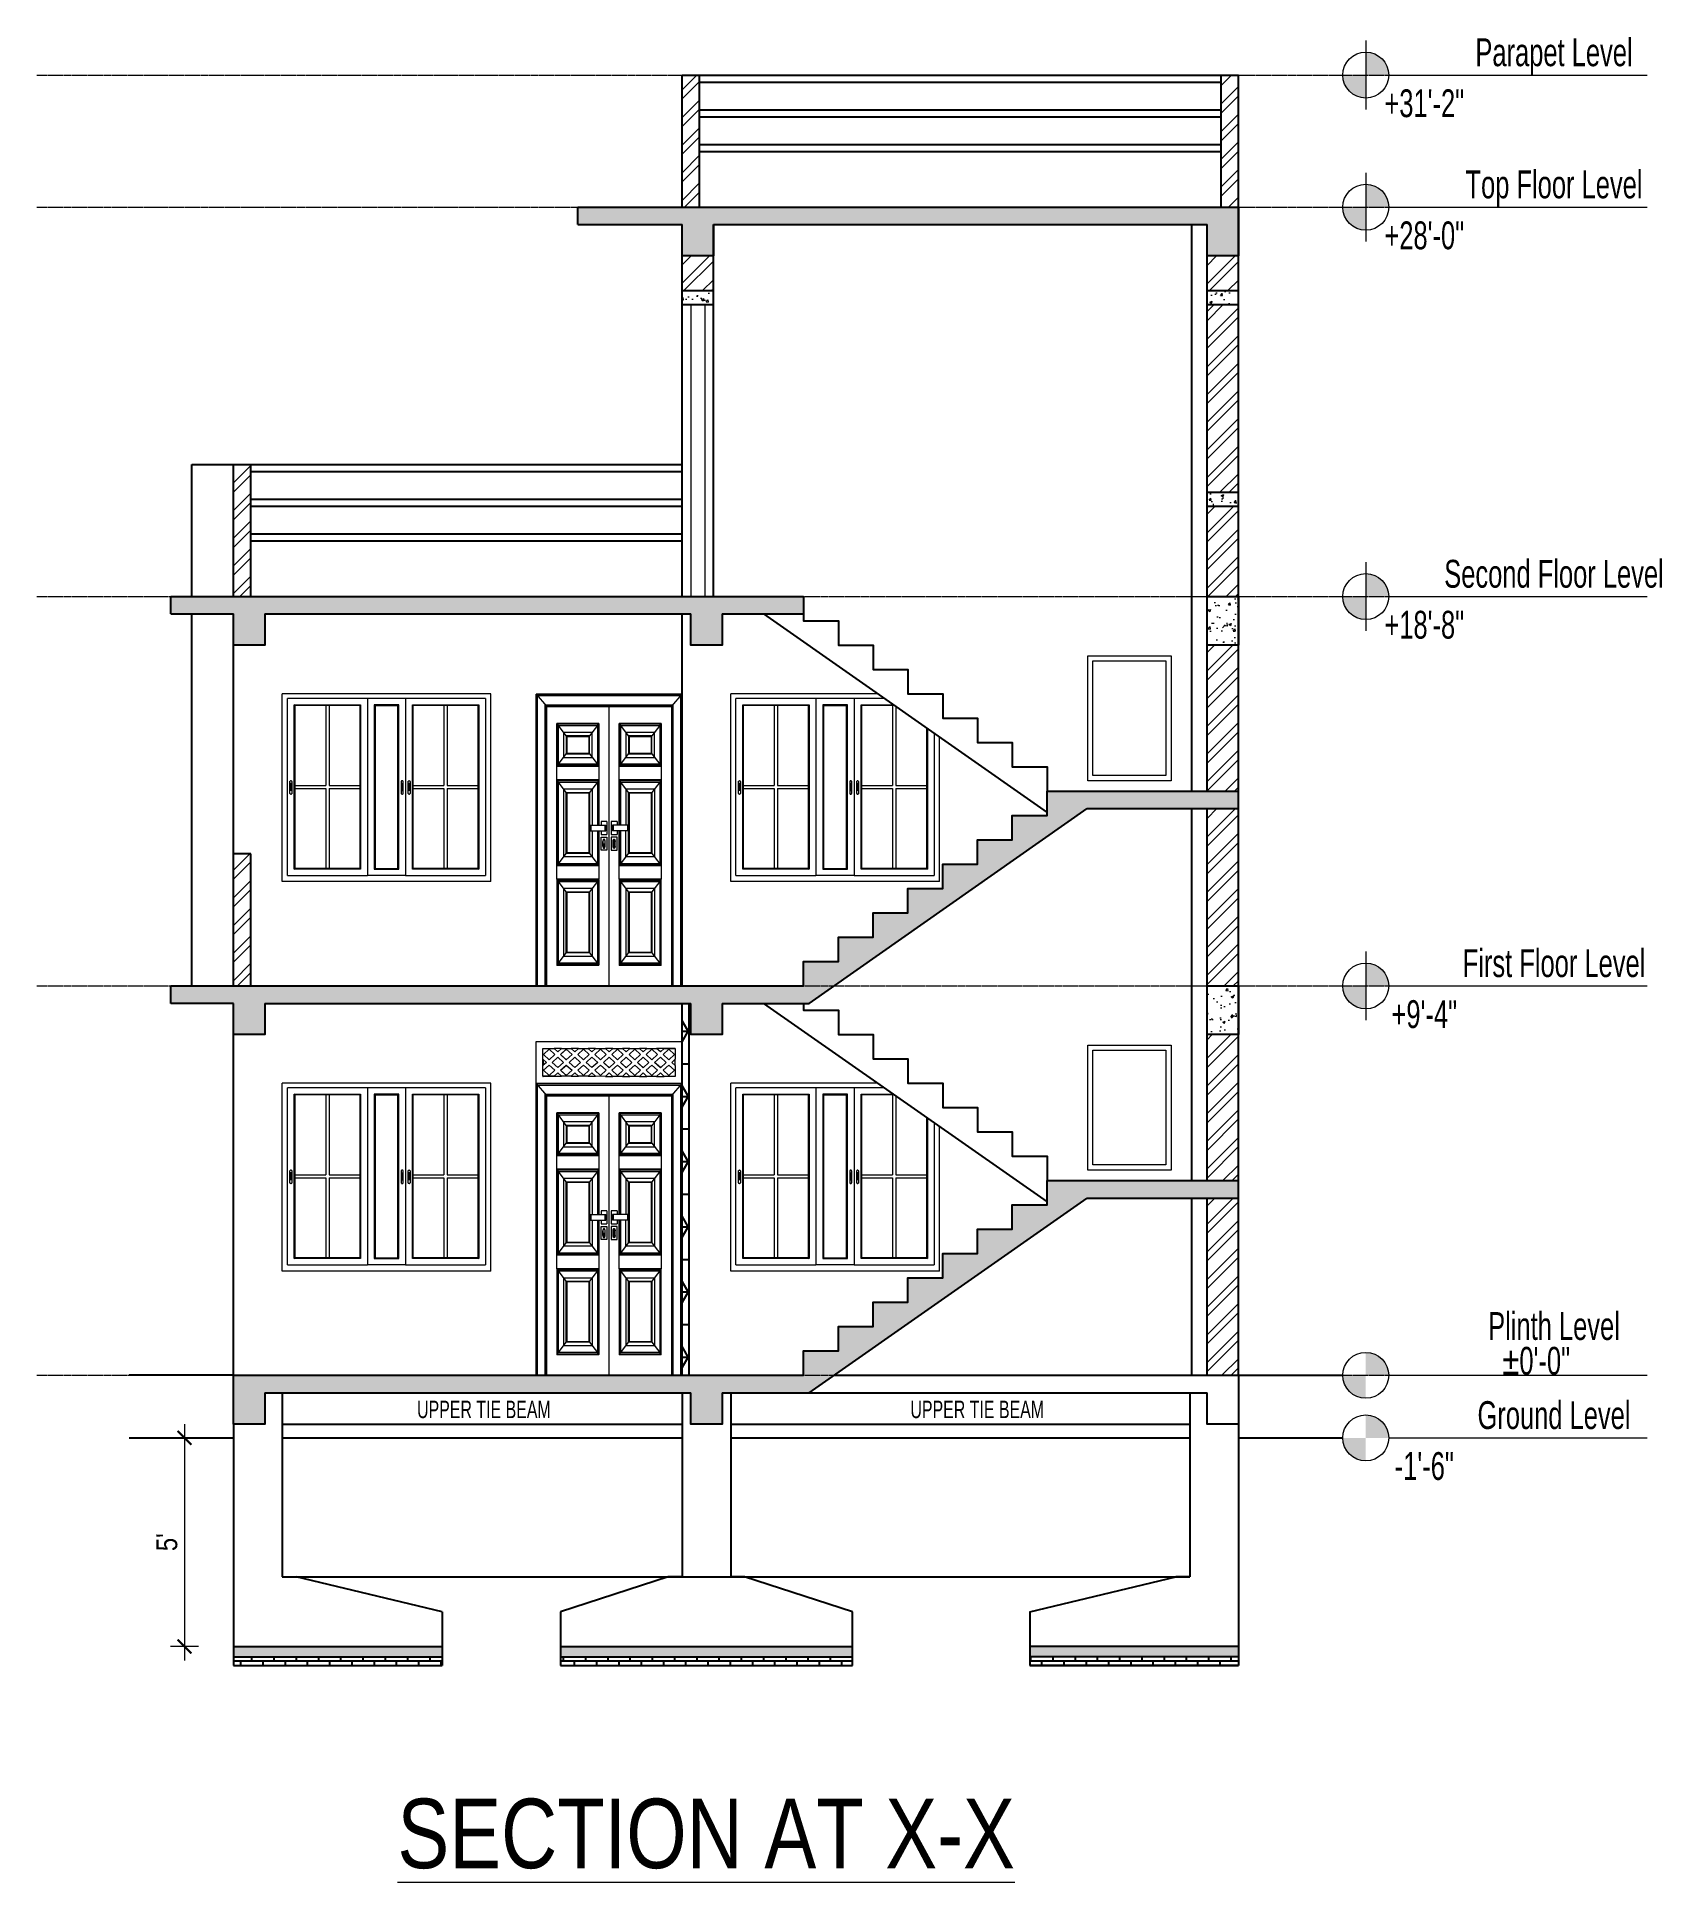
# Model space of a CAD drawing. Header units: inches. Extents: x -10117506 to -5032697, y -6529230 to -3253155.
# Drawn here: x -5057390 to -5056922, y -3256748 to -3256217 of the extents above; entities that cross this region are included whole.
import ezdxf

# ---------------------------------------------------------------- set-up
doc = ezdxf.new("R2010")
doc.units = ezdxf.units.IN
doc.header["$LTSCALE"] = 2
doc.header["$MEASUREMENT"] = 0
doc.header["$PDMODE"] = 34
doc.linetypes.add('ACAD_ISO02W100', pattern=[15, 12, -3])
doc.linetypes.add('CENTER', pattern=[2, 1.25, -0.25, 0.25, -0.25])
doc.layers.get('0').update_dxf_attribs({"linetype": 'CONTINUOUS'})
doc.layers.get('DEFPOINTS').update_dxf_attribs({"color": 141, "linetype": 'CONTINUOUS'})
doc.layers.add('A-Hatch', color=7, linetype='CONTINUOUS')
for name, color, linetype, lineweight in [('Annotate-Bold.w', 187, 'CONTINUOUS', 18), ('DIM 1-100', 4, 'CONTINUOUS', 13), ('Door-Window', 47, 'CONTINUOUS', 15), ('F-FURNITURE', 30, 'CONTINUOUS', 13), ('HACTH', 253, 'CONTINUOUS', 5), ('HATCH', 60, 'ACAD_ISO02W100', 13), ('Text-100.w', 254, 'CONTINUOUS', 9), ('window', 4, 'CONTINUOUS', 13)]:
    doc.layers.add(name, color=color, linetype=linetype, lineweight=lineweight)
doc.styles.add('Arial', font='arial.ttf', dxfattribs={"width": 0.8, "height": 12})
doc.styles.get("Standard").update_dxf_attribs({"font": 'ARIALN.TTF'})
doc.dimstyles.new('1 by 96', dxfattribs={"dimtxt": 6, "dimasz": 4, "dimexe": 4, "dimexo": 4, "dimgap": 2, "dimtad": 1, "dimdec": 0, "dimzin": 0, "dimdsep": 46, "dimlunit": 4, "dimtxsty": 'Standard', "dimblk": 'ARCHTICK', "dimcen": 0, "dimdle": 4, "dimadec": 0, "dimazin": 0, "dimtfac": 1, "dimtdec": 0, "dimtix": 1, "dimtofl": 0, "dimtmove": 1, "dimatfit": 3, "dimldrblk": 'ARCHTICK', "dimfxl": 4, "dimfxlon": 1, "dimtolj": 1, "dimtzin": 0, "dimlwd": -1, "dimlwe": -1, "dimarcsym": 0})
pattern_1 = [(50, (19335.599, 2800.1), (7.172601826, -0.62752135), [0.75, -8.25]), (355, (19335.599, 2800.1), (-1.387513336, 7.521921337), [0.6, -6.6]), (100.45144446, (19336.197, 2800.0476), (5.785088467, 6.89439991), [0.63740192, -7.01142112]), (46.1842, (19335.599, 2802.1), (10.672413307, -1.655192808), [1.125, -12.375]), (96.63563549, (19336.489, 2801.962), (9.346619457, 9.741186008), [0.95610342, -10.5171376]), (351.184164, (19335.599, 2802.1), (9.34661945, 9.741186003), [0.9, -9.90000001]), (21, (19336.599, 2801.6), (5.969070521, -4.0261889067), [0.75, -8.25]), (326, (19336.599, 2801.6), (2.433153319, 7.2515004505), [0.6, -6.6]), (71.45144474, (19337.097, 2801.2644), (8.402223767, 3.225311528), [0.6374019, -7.01142112]), (37.5, (19335.5992, 2800.1), (0.1215985532, 3.3289385383), [0, -6.52, 0, -6.7, 0, -6.625]), (7.5, (19335.5992, 2800.1), (2.6306953744, 3.9441171188), [0, -3.82, 0, -6.37, 0, -2.525]), (327.5, (19333.3692, 2800.1), (5.3382243617, -0.2255487173), [0, -2.5, 0, -7.8, 0, -10.35]), (317.5, (19332.3692, 2800.1), (5.8318616934, 1.0010498233), [0, -3.25, 0, -5.18, 0, -7.35])]
pattern_2 = [(45, (19335.599, 2800.1), (-3.977475644, 3.977475644), []), (45, (19338.251, 2800.1), (-3.977475644, 3.977475644), [])]

msp = doc.modelspace()

# ---------------------------------------------------------------- texts
at = {"layer": 'Annotate-Bold.w', "ltscale": 0.005, "style": 'Arial'}
for s, insert, char_height, width, attachment_point in [('\\A1;{\\fArial Narrow|b0|i0|c0|p34;Parapet Level}', (-5056953.45, -3256217.44), 7.9962, 82.6277, 2), ('\\A1;\\pt55.97313;{\\fArial Narrow|b0|i0|c0|p34;+31\'-2"}', (-5056990.75, -3256240.21), 7.9962, 73.8752, 8), ('\\A1;{\\fArial Narrow|b0|i0|c0|p34;Top Floor Level}', (-5056953.45, -3256255.44), 7.9962, 82.6277, 2), ('\\A1;\\pt55.97313;{\\fArial Narrow|b0|i0|c0|p34;+28\'-0"}', (-5056990.75, -3256278.21), 7.9962, 73.8752, 8), ('\\A1;{\\fArial Narrow|b0|i0|c0|p34;Second Floor Level}', (-5056953.45, -3256367.44), 7.9962, 82.6277, 2), ('\\A1;\\pt55.97313;{\\fArial Narrow|b0|i0|c0|p34;+18\'-8"}', (-5056990.75, -3256390.21), 7.9962, 73.8752, 8), ('\\A1;{\\fArial Narrow|b0|i0|c0|p34;First Floor Level}', (-5056953.45, -3256479.44), 7.9962, 82.6277, 2), ('\\A1;\\pt55.97313;{\\fArial Narrow|b0|i0|c0|p34;+9\'-4"}', (-5056990.75, -3256502.21), 7.9962, 73.8752, 8), ('\\A1;{\\fArial Narrow|b0|i0|c0|p34;Plinth Level}', (-5056953.45, -3256583.82), 7.9962, 82.6277, 2), ('\\A1;\\pt55.97313;{\\fArial Narrow|b0|i0|c0|p34;±0\'-0"}', (-5056958.56, -3256601.93), 7.9962, 73.8752, 8), ('\\A1;{\\fArial Narrow|b0|i0|c0|p34;UPPER TIE BEAM}', (-5057261.2, -3256609.3), 5, 82.6277, 2), ('\\A1;{\\fArial Narrow|b0|i0|c0|p34;UPPER TIE BEAM}', (-5057119.32, -3256609.3), 5, 82.6277, 2), ('\\A1;{\\fArial Narrow|b0|i0|c0|p34;Ground Level}', (-5056953.45, -3256609.44), 7.9962, 82.6277, 2), ('\\A1;\\pt55.97313;{\\fArial Narrow|b0|i0|c0|p34;-1\'-6"}', (-5056990.75, -3256632.21), 7.9962, 73.8752, 8)]:
    msp.add_mtext(s, dxfattribs=dict(at, insert=insert, char_height=char_height, width=width, attachment_point=attachment_point))
at = {"layer": 'Text-100.w', "insert": (-5057197.29, -3256723.77), "char_height": 20, "attachment_point": 2, "style": 'Arial'}
msp.add_mtext_dynamic_manual_height_columns('{\\LSECTION AT X-X}', width=940.9712, gutter_width=100, heights=[0], dxfattribs=at)

# ---------------------------------------------------------------- blocks, each defined once
blk = doc.blocks.new('_ArchTick')
at = {"color": 0, "linetype": 'ByBlock', "const_width": 0.15}
blk.add_lwpolyline([(-0.5, -0.5), (0.5, 0.5)], dxfattribs=at)
blk = doc.blocks.new('*D2157')
at = {"layer": 'DEFPOINTS', "color": 0, "ltscale": 0.5, "transparency": 16777216}
for p in [(-5057333.21, -3256620), (-5057347.3, -3256680), (-5057333.21, -3256680)]:
    blk.add_point(p, dxfattribs=at)
at = {"layer": 'DIM 1-100', "color": 0, "ltscale": 0.5, "transparency": 16777216}
for p, q in [((-5057347.3, -3256616), (-5057347.3, -3256684)), ((-5057343.3, -3256620), (-5057351.3, -3256620)), ((-5057343.3, -3256680), (-5057351.3, -3256680))]:
    blk.add_line(p, q, dxfattribs=at)
at = {"layer": 'DIM 1-100', "color": 0, "ltscale": 0.5, "transparency": 16777216, "xscale": 4, "yscale": 4, "zscale": 4}
for p, rotation in [((-5057347.3, -3256620), 90), ((-5057347.3, -3256680), 270)]:
    blk.add_blockref('_ArchTick', p, dxfattribs=dict(at, rotation=rotation))
at = {"layer": 'DIM 1-100', "color": 0, "ltscale": 0.5, "transparency": 16777216, "insert": (-5057352.35, -3256650), "char_height": 6, "attachment_point": 5, "rotation": 90}
blk.add_mtext("\\A1;5'", dxfattribs=at)

# ---------------------------------------------------------------- dimensions: what is measured, and where the dimension line sits
at = {"layer": 'DIM 1-100', "ltscale": 0.5}
dim = msp.add_linear_dim(base=(-5057347.3, -3256680), p1=(-5057333.21, -3256620), p2=(-5057333.21, -3256680), angle=90, dimstyle='1 by 96', dxfattribs=at)
dim.commit()
dim.dimension.update_dxf_attribs({"geometry": '*D2157', "text_midpoint": (-5057352.35, -3256650)})

# ---------------------------------------------------------------- hatches: boundary and pattern name
at = {"ltscale": 0.5}
h = msp.add_hatch(dxfattribs=at)
h.set_pattern_fill('AR-CONC', color=256, style=0)
h.set_pattern_definition([(50, (-10771.1005, 4592.638), (7.172601826, -0.62752135), [0.75, -8.25]), (355, (-10771.1005, 4592.638), (-1.387513336, 7.521921337), [0.6, -6.6]), (100.4514, (-10770.503, 4592.586), (5.785093817, 6.894395421), [0.6374019, -7.01142112]), (46.1842, (-10771.1005, 4594.638), (10.672410486, -1.655190143), [1.125, -12.375]), (96.6356, (-10770.211, 4594.5), (9.346627055, 9.741178709), [0.95610288, -10.51713]), (351.1842, (-10771.1, 4594.638), (9.346619451, 9.74118601), [0.9, -9.9]), (21, (-10770.1005, 4594.138), (5.969070521, -4.0261889067), [0.75, -8.25]), (326, (-10770.1005, 4594.138), (2.433153319, 7.2515004505), [0.6, -6.6]), (71.4514, (-10769.603, 4593.803), (8.402226286, 3.225304967), [0.6374019, -7.01142112]), (37.5, (-10771.1005, 4592.6382), (0.1215985532, 3.3289385383), [0, -6.52, 0, -6.7, 0, -6.625]), (7.5, (-10771.1005, 4592.6382), (2.6306953744, 3.9441171188), [0, -3.82, 0, -6.37, 0, -2.525]), (327.5, (-10773.3305, 4592.6382), (5.3382243617, -0.2255487173), [0, -2.5, 0, -7.8, 0, -10.35]), (317.5, (-10774.3305, 4592.6382), (5.8318616934, 1.0010498233), [0, -3.25, 0, -5.18, 0, -7.35])])
h.paths.add_polyline_path([(-5057273.21, -3256680), (-5057333.21, -3256680), (-5057333.21, -3256683), (-5057273.21, -3256683)])
h.paths.add_polyline_path([(-5057155.21, -3256680), (-5057239.21, -3256680), (-5057239.21, -3256683), (-5057155.21, -3256683)])
h.paths.add_polyline_path([(-5057044.18, -3256680), (-5057104.18, -3256680), (-5057104.18, -3256683), (-5057044.18, -3256683)])
h = msp.add_hatch(dxfattribs=at)
h.set_pattern_fill('AR-B816', color=256, scale=0.4, style=0)
h.set_pattern_definition([(0, (-10771.1005, 4592.6382), (0, 3.2), []), (90, (-10771.1005, 4592.6382), (-3.2, 3.2), [3.2, -3.2])])
h.paths.add_polyline_path([(-5057273.21, -3256683), (-5057333.21, -3256683), (-5057333.21, -3256685.5), (-5057273.21, -3256685.5)])
h.paths.add_polyline_path([(-5057155.21, -3256683), (-5057239.21, -3256683), (-5057239.21, -3256685.5), (-5057155.21, -3256685.5)])
h.paths.add_polyline_path([(-5057044.18, -3256683), (-5057104.18, -3256683), (-5057104.18, -3256685.5), (-5057044.18, -3256685.5)])
at = {"layer": 'A-Hatch', "transparency": 33554661}
h = msp.add_hatch(dxfattribs=at)
h.set_pattern_fill('NET3', color=256, scale=75)
h.set_pattern_definition([(0, (19335.599, 2800.1), (0, 9.375), []), (60, (19335.599, 2800.1), (-8.11898816, 4.6875), []), (120, (19335.599, 2800.1), (-8.11898816, -4.6875), [])])
h.paths.add_polyline_path([(-5057202.21, -3256495), (-5057204.21, -3256495), (-5057204.21, -3256602), (-5057202.21, -3256602)])
at = {"layer": 'Annotate-Bold.w', "ltscale": 0.005}
h = msp.add_hatch(color=256, dxfattribs=at)
h.dxf.hatch_style = 1
h.paths.add_polyline_path([(-5057007.58, -3256221.4), (-5057007.58, -3256228), (-5057000.98, -3256228, 0.414214)])
h.paths.add_polyline_path([(-5057007.58, -3256234.59), (-5057007.58, -3256228), (-5057014.18, -3256228, 0.414214)])
h = msp.add_hatch(color=256, dxfattribs=at)
h.dxf.hatch_style = 1
h.paths.add_polyline_path([(-5057007.58, -3256259.4), (-5057007.58, -3256266), (-5057000.98, -3256266, 0.414214)])
h.paths.add_polyline_path([(-5057007.58, -3256272.59), (-5057007.58, -3256266), (-5057014.18, -3256266, 0.414214)])
h = msp.add_hatch(color=256, dxfattribs=at)
h.dxf.hatch_style = 1
h.paths.add_polyline_path([(-5057007.58, -3256371.4), (-5057007.58, -3256378), (-5057000.98, -3256378, 0.414214)])
h.paths.add_polyline_path([(-5057007.58, -3256384.59), (-5057007.58, -3256378), (-5057014.18, -3256378, 0.414214)])
h = msp.add_hatch(color=256, dxfattribs=at)
h.dxf.hatch_style = 1
h.paths.add_polyline_path([(-5057007.58, -3256483.4), (-5057007.58, -3256490), (-5057000.98, -3256490, 0.414214)])
h.paths.add_polyline_path([(-5057007.58, -3256496.59), (-5057007.58, -3256490), (-5057014.18, -3256490, 0.414214)])
h = msp.add_hatch(color=256, dxfattribs=at)
h.dxf.hatch_style = 1
h.paths.add_polyline_path([(-5057007.58, -3256595.4), (-5057007.58, -3256602), (-5057000.98, -3256602, 0.414214)])
h.paths.add_polyline_path([(-5057007.58, -3256608.59), (-5057007.58, -3256602), (-5057014.18, -3256602, 0.414214)])
h = msp.add_hatch(color=256, dxfattribs=at)
h.dxf.hatch_style = 1
h.paths.add_polyline_path([(-5057007.58, -3256613.4), (-5057007.58, -3256620), (-5057000.98, -3256620, 0.414214)])
h.paths.add_polyline_path([(-5057007.58, -3256626.59), (-5057007.58, -3256620), (-5057014.18, -3256620, 0.414214)])
at = {"layer": 'Door-Window', "linetype": 'ByBlock'}
h = msp.add_hatch(dxfattribs=at)
h.set_pattern_fill('AR-CONC', color=256)
h.set_pattern_definition(pattern_1)
h.paths.add_polyline_path([(-5057044.18, -3256266), (-5057053.18, -3256266), (-5057234.21, -3256266), (-5057234.21, -3256271), (-5057204.21, -3256271), (-5057204.21, -3256280), (-5057195.21, -3256280), (-5057195.21, -3256271), (-5057053.18, -3256271), (-5057053.18, -3256280), (-5057044.18, -3256280)])
h = msp.add_hatch(dxfattribs=at)
h.set_pattern_fill('AR-CONC', color=256)
h.set_pattern_definition(pattern_1)
h.paths.add_polyline_path([(-5057204.21, -3256290), (-5057204.21, -3256294), (-5057195.21, -3256294), (-5057195.21, -3256290)])
h = msp.add_hatch(dxfattribs=at)
h.set_pattern_fill('AR-CONC', color=256)
h.set_pattern_definition(pattern_1)
h.paths.add_polyline_path([(-5057044.18, -3256294), (-5057044.18, -3256290), (-5057053.2, -3256290), (-5057053.2, -3256294)])
h = msp.add_hatch(dxfattribs=at)
h.set_pattern_fill('AR-CONC', color=256)
h.set_pattern_definition(pattern_1)
h.paths.add_polyline_path([(-5057044.18, -3256352), (-5057044.18, -3256348), (-5057053.2, -3256348), (-5057053.2, -3256352)])
h = msp.add_hatch(dxfattribs=at)
h.set_pattern_fill('AR-CONC', color=256)
h.set_pattern_definition(pattern_1)
h.paths.add_polyline_path([(-5057324.21, -3256383), (-5057201.71, -3256383), (-5057201.71, -3256392), (-5057192.71, -3256392), (-5057192.71, -3256383), (-5057169.24, -3256383), (-5057169.24, -3256378), (-5057351.21, -3256378), (-5057351.21, -3256383), (-5057333.21, -3256383), (-5057333.21, -3256392), (-5057324.21, -3256392)])
h = msp.add_hatch(dxfattribs=at)
h.set_pattern_fill('AR-CONC', color=256)
h.set_pattern_definition(pattern_1)
h.paths.add_polyline_path([(-5057044.18, -3256378), (-5057053.18, -3256378), (-5057053.18, -3256392), (-5057044.18, -3256392)])
h = msp.add_hatch(dxfattribs=at)
h.set_pattern_fill('AR-CONC', color=256)
h.set_pattern_definition(pattern_1)
h.paths.add_polyline_path([(-5057333.21, -3256495), (-5057333.21, -3256504), (-5057324.21, -3256504), (-5057324.21, -3256495), (-5057204.21, -3256495), (-5057201.71, -3256495), (-5057201.71, -3256504), (-5057192.71, -3256504), (-5057192.71, -3256495), (-5057167.67, -3256495), (-5057087.67, -3256439), (-5057044.18, -3256439), (-5057044.18, -3256434), (-5057099.24, -3256434), (-5057099.24, -3256441), (-5057109.24, -3256441), (-5057109.24, -3256448), (-5057119.24, -3256448), (-5057119.24, -3256455), (-5057129.24, -3256455), (-5057129.24, -3256462), (-5057139.24, -3256462), (-5057139.24, -3256469), (-5057149.24, -3256469), (-5057149.24, -3256476), (-5057159.24, -3256476), (-5057159.24, -3256483), (-5057169.24, -3256483), (-5057169.24, -3256490), (-5057204.21, -3256490), (-5057351.21, -3256490), (-5057351.21, -3256495)])
h = msp.add_hatch(dxfattribs=at)
h.set_pattern_fill('AR-CONC', color=256)
h.set_pattern_definition(pattern_1)
h.paths.add_polyline_path([(-5057044.18, -3256490), (-5057053.18, -3256490), (-5057053.18, -3256504), (-5057044.18, -3256504)])
h = msp.add_hatch(dxfattribs=at)
h.set_pattern_fill('AR-CONC', color=256)
h.set_pattern_definition(pattern_1)
h.paths.add_polyline_path([(-5057324.21, -3256607), (-5057201.71, -3256607), (-5057201.71, -3256616), (-5057192.71, -3256616), (-5057192.71, -3256607), (-5057167.67, -3256607), (-5057087.67, -3256551), (-5057044.18, -3256551), (-5057044.18, -3256546), (-5057099.24, -3256546), (-5057099.24, -3256553), (-5057109.24, -3256553), (-5057109.24, -3256560), (-5057119.24, -3256560), (-5057119.24, -3256567), (-5057129.24, -3256567), (-5057129.24, -3256574), (-5057139.24, -3256574), (-5057139.24, -3256581), (-5057149.24, -3256581), (-5057149.24, -3256588), (-5057159.24, -3256588), (-5057159.24, -3256595), (-5057169.24, -3256595), (-5057169.24, -3256602), (-5057333.21, -3256602), (-5057333.21, -3256616), (-5057324.21, -3256616)])
at = {"layer": 'HATCH', "ltscale": 0.01}
h = msp.add_hatch(dxfattribs=at)
h.set_pattern_fill('ANSI32', color=256, scale=15, style=0)
h.set_pattern_definition(pattern_2)
h.paths.add_polyline_path([(-5057199.21, -3256228), (-5057204.21, -3256228), (-5057204.21, -3256266), (-5057199.21, -3256266)])
h = msp.add_hatch(dxfattribs=at)
h.set_pattern_fill('ANSI32', color=256, scale=15, style=0)
h.set_pattern_definition(pattern_2)
h.paths.add_polyline_path([(-5057049.18, -3256266), (-5057044.18, -3256266), (-5057044.18, -3256228), (-5057049.18, -3256228)])
h = msp.add_hatch(dxfattribs=at)
h.set_pattern_fill('ANSI32', color=256, scale=15, style=0)
h.set_pattern_definition(pattern_2)
h.paths.add_polyline_path([(-5057195.21, -3256290), (-5057195.21, -3256280), (-5057204.21, -3256280), (-5057204.21, -3256290)])
h = msp.add_hatch(dxfattribs=at)
h.set_pattern_fill('ANSI32', color=256, scale=15, style=0)
h.set_pattern_definition(pattern_2)
h.paths.add_polyline_path([(-5057053.2, -3256290), (-5057044.18, -3256290), (-5057044.18, -3256280), (-5057053.2, -3256280)])
h = msp.add_hatch(dxfattribs=at)
h.set_pattern_fill('ANSI32', color=256, scale=15, style=0)
h.set_pattern_definition(pattern_2)
h.paths.add_polyline_path([(-5057053.2, -3256348), (-5057044.18, -3256348), (-5057044.18, -3256294), (-5057053.2, -3256294)])
h = msp.add_hatch(dxfattribs=at)
h.set_pattern_fill('ANSI32', color=256, scale=15, style=0)
h.set_pattern_definition(pattern_2)
h.paths.add_polyline_path([(-5057333.21, -3256378), (-5057328.21, -3256378), (-5057328.21, -3256340), (-5057333.21, -3256340)])
h = msp.add_hatch(dxfattribs=at)
h.set_pattern_fill('ANSI32', color=256, scale=15, style=0)
h.set_pattern_definition(pattern_2)
h.paths.add_polyline_path([(-5057044.18, -3256352), (-5057053.2, -3256352), (-5057053.2, -3256378), (-5057044.18, -3256378)])
h = msp.add_hatch(dxfattribs=at)
h.set_pattern_fill('ANSI32', color=256, scale=15, style=0)
h.set_pattern_definition(pattern_2)
h.paths.add_polyline_path([(-5057044.18, -3256392), (-5057053.2, -3256392), (-5057053.2, -3256434), (-5057044.18, -3256434)])
h = msp.add_hatch(dxfattribs=at)
h.set_pattern_fill('ANSI32', color=256, scale=15, style=0)
h.set_pattern_definition(pattern_2)
h.paths.add_polyline_path([(-5057044.18, -3256439), (-5057053.2, -3256439), (-5057053.2, -3256490), (-5057044.18, -3256490)])
h = msp.add_hatch(dxfattribs=at)
h.set_pattern_fill('ANSI32', color=256, scale=15, style=0)
h.set_pattern_definition(pattern_2)
h.paths.add_polyline_path([(-5057328.21, -3256452), (-5057333.21, -3256452), (-5057333.21, -3256490), (-5057328.21, -3256490)])
h = msp.add_hatch(dxfattribs=at)
h.set_pattern_fill('ANSI32', color=256, scale=15, style=0)
h.set_pattern_definition(pattern_2)
h.paths.add_polyline_path([(-5057044.18, -3256504), (-5057053.2, -3256504), (-5057053.2, -3256546), (-5057044.18, -3256546)])
h = msp.add_hatch(dxfattribs=at)
h.set_pattern_fill('ANSI32', color=256, scale=15, style=0)
h.set_pattern_definition(pattern_2)
h.paths.add_polyline_path([(-5057044.18, -3256551), (-5057053.2, -3256551), (-5057053.2, -3256602), (-5057044.18, -3256602)])

# ---------------------------------------------------------------- linework, layer by layer
at = {"ltscale": 0.5}
for p, q in [((-5057204.21, -3256228), (-5057044.18, -3256228)), ((-5057204.21, -3256266), (-5057204.21, -3256228)), ((-5057199.21, -3256266), (-5057199.21, -3256228)), ((-5057199.21, -3256230), (-5057049.18, -3256230)), ((-5057049.18, -3256266), (-5057049.18, -3256228)), ((-5057044.18, -3256266), (-5057044.18, -3256228)), ((-5057199.21, -3256238), (-5057049.18, -3256238)), ((-5057199.21, -3256240), (-5057049.18, -3256240)), ((-5057199.21, -3256248), (-5057049.18, -3256248)), ((-5057199.21, -3256250), (-5057049.18, -3256250)), ((-5057234.21, -3256266), (-5057044.18, -3256266)), ((-5057234.21, -3256271), (-5057234.21, -3256266)), ((-5057044.18, -3256602), (-5057044.18, -3256266)), ((-5057234.21, -3256271), (-5057204.21, -3256271)), ((-5057204.21, -3256378), (-5057204.21, -3256271)), ((-5057195.21, -3256271), (-5057053.18, -3256271)), ((-5057195.21, -3256378), (-5057195.21, -3256271)), ((-5057057.59, -3256434), (-5057057.59, -3256271)), ((-5057053.2, -3256434), (-5057053.2, -3256271)), ((-5057204.21, -3256290), (-5057195.21, -3256290)), ((-5057204.21, -3256294), (-5057195.21, -3256294)), ((-5057053.2, -3256290), (-5057044.18, -3256290)), ((-5057053.2, -3256294), (-5057044.18, -3256294)), ((-5057345.21, -3256378), (-5057345.21, -3256340)), ((-5057345.21, -3256340), (-5057333.21, -3256340)), ((-5057333.21, -3256378), (-5057333.21, -3256340)), ((-5057333.21, -3256340), (-5057204.21, -3256340)), ((-5057328.21, -3256378), (-5057328.21, -3256340)), ((-5057328.21, -3256342), (-5057204.21, -3256342)), ((-5057328.21, -3256350), (-5057204.21, -3256350)), ((-5057328.21, -3256352), (-5057204.21, -3256352)), ((-5057053.2, -3256348), (-5057044.18, -3256348)), ((-5057053.2, -3256352), (-5057044.18, -3256352)), ((-5057328.21, -3256360), (-5057204.21, -3256360)), ((-5057328.21, -3256362), (-5057204.21, -3256362)), ((-5057351.21, -3256378), (-5057169.24, -3256378)), ((-5057351.21, -3256383), (-5057351.21, -3256378)), ((-5057351.21, -3256383), (-5057333.21, -3256383)), ((-5057345.21, -3256490), (-5057345.21, -3256383)), ((-5057333.21, -3256490), (-5057333.21, -3256383)), ((-5057324.21, -3256383), (-5057201.71, -3256383)), ((-5057204.21, -3256490), (-5057204.21, -3256383)), ((-5057192.71, -3256383), (-5057169.24, -3256383)), ((-5057180.82, -3256383), (-5057099.24, -3256440.1)), ((-5057099.24, -3256434), (-5057044.18, -3256434)), ((-5057167.67, -3256495), (-5057087.67, -3256439)), ((-5057087.67, -3256439), (-5057044.18, -3256439)), ((-5057057.59, -3256546), (-5057057.59, -3256439)), ((-5057053.2, -3256546), (-5057053.2, -3256439)), ((-5057328.21, -3256452), (-5057333.21, -3256452)), ((-5057328.21, -3256490), (-5057328.21, -3256452)), ((-5057351.21, -3256490), (-5057204.21, -3256490)), ((-5057351.21, -3256495), (-5057351.21, -3256490)), ((-5057204.21, -3256490), (-5057169.24, -3256490)), ((-5057333.21, -3256495), (-5057351.21, -3256495)), ((-5057333.21, -3256602), (-5057333.21, -3256495)), ((-5057324.21, -3256495), (-5057204.21, -3256495)), ((-5057204.21, -3256602), (-5057204.21, -3256495)), ((-5057204.21, -3256495), (-5057201.71, -3256495)), ((-5057202.21, -3256602), (-5057202.21, -3256495)), ((-5057192.71, -3256495), (-5057167.67, -3256495)), ((-5057180.82, -3256495), (-5057099.24, -3256552.1)), ((-5057099.24, -3256546), (-5057044.18, -3256546)), ((-5057167.67, -3256607), (-5057087.67, -3256551)), ((-5057087.67, -3256551), (-5057044.18, -3256551)), ((-5057057.59, -3256602), (-5057057.59, -3256551)), ((-5057053.2, -3256602), (-5057053.2, -3256551)), ((-5057333.21, -3256602), (-5057363.21, -3256602)), ((-5057333.21, -3256602), (-5057169.24, -3256602)), ((-5057160.52, -3256602), (-5057044.18, -3256602)), ((-5057044.18, -3256602), (-5057014.18, -3256602)), ((-5057324.21, -3256607), (-5057201.71, -3256607)), ((-5057319.21, -3256607), (-5057319.21, -3256660)), ((-5057204.21, -3256607), (-5057204.21, -3256660)), ((-5057192.71, -3256607), (-5057053.18, -3256607)), ((-5057190.21, -3256607), (-5057190.21, -3256660)), ((-5057058.18, -3256607), (-5057058.18, -3256660)), ((-5057333.21, -3256616), (-5057333.21, -3256685.5)), ((-5057319.21, -3256616), (-5057204.21, -3256616)), ((-5057190.21, -3256616), (-5057058.18, -3256616)), ((-5057044.18, -3256616), (-5057044.18, -3256685.5)), ((-5057363.21, -3256620), (-5057333.21, -3256620)), ((-5057319.21, -3256620), (-5057204.21, -3256620)), ((-5057190.21, -3256620), (-5057058.18, -3256620)), ((-5057044.18, -3256620), (-5057014.18, -3256620)), ((-5057319.21, -3256660), (-5057315.21, -3256660)), ((-5057319.21, -3256660), (-5057204.21, -3256660)), ((-5057273.21, -3256670), (-5057315.21, -3256660)), ((-5057208.21, -3256660), (-5057239.21, -3256670)), ((-5057204.21, -3256660), (-5057208.21, -3256660)), ((-5057204.21, -3256660), (-5057058.18, -3256660)), ((-5057186.21, -3256660), (-5057190.21, -3256660)), ((-5057155.21, -3256670), (-5057186.21, -3256660)), ((-5057104.18, -3256670), (-5057062.18, -3256660)), ((-5057058.18, -3256660), (-5057062.18, -3256660)), ((-5057273.21, -3256670), (-5057273.21, -3256680)), ((-5057239.21, -3256670), (-5057239.21, -3256685.5)), ((-5057155.21, -3256685.5), (-5057155.21, -3256670)), ((-5057104.18, -3256670), (-5057104.18, -3256680)), ((-5057333.21, -3256680), (-5057273.21, -3256680)), ((-5057273.21, -3256680), (-5057273.21, -3256685.5)), ((-5057239.21, -3256680), (-5057155.21, -3256680)), ((-5057044.18, -3256680), (-5057104.18, -3256680)), ((-5057104.18, -3256680), (-5057104.18, -3256685.5)), ((-5057333.21, -3256683), (-5057273.21, -3256683)), ((-5057333.21, -3256685.5), (-5057273.21, -3256685.5)), ((-5057333.21, -3256685.5), (-5057273.21, -3256685.5)), ((-5057239.21, -3256683), (-5057155.21, -3256683)), ((-5057239.21, -3256685.5), (-5057155.21, -3256685.5)), ((-5057239.21, -3256685.5), (-5057155.21, -3256685.5)), ((-5057044.18, -3256683), (-5057104.18, -3256683)), ((-5057044.18, -3256685.5), (-5057104.18, -3256685.5)), ((-5057104.18, -3256685.5), (-5057044.18, -3256685.5))]:
    msp.add_line(p, q, dxfattribs=at)
for points in [[(-5057053.18, -3256266), (-5057044.18, -3256266), (-5057044.18, -3256280), (-5057053.18, -3256280), (-5057053.18, -3256271)], [(-5057195.21, -3256271), (-5057195.21, -3256280), (-5057204.21, -3256280), (-5057204.21, -3256271)], [(-5057169.24, -3256378), (-5057169.24, -3256385), (-5057159.24, -3256385), (-5057159.24, -3256392), (-5057149.24, -3256392), (-5057149.24, -3256399), (-5057139.24, -3256399), (-5057139.24, -3256406), (-5057129.24, -3256406), (-5057129.24, -3256413), (-5057119.24, -3256413), (-5057119.24, -3256420), (-5057109.24, -3256420), (-5057109.24, -3256427), (-5057099.24, -3256427), (-5057099.24, -3256434)], [(-5057324.21, -3256383), (-5057324.21, -3256392), (-5057333.21, -3256392), (-5057333.21, -3256383)], [(-5057192.71, -3256383), (-5057192.71, -3256392), (-5057201.71, -3256392), (-5057201.71, -3256383)], [(-5057169.24, -3256490), (-5057169.24, -3256483), (-5057159.24, -3256483), (-5057159.24, -3256476), (-5057149.24, -3256476), (-5057149.24, -3256469), (-5057139.24, -3256469), (-5057139.24, -3256462), (-5057129.24, -3256462), (-5057129.24, -3256455), (-5057119.24, -3256455), (-5057119.24, -3256448), (-5057109.24, -3256448), (-5057109.24, -3256441), (-5057099.24, -3256441), (-5057099.24, -3256434)], [(-5057324.21, -3256495), (-5057324.21, -3256504), (-5057333.21, -3256504), (-5057333.21, -3256495)], [(-5057192.71, -3256495), (-5057192.71, -3256504), (-5057201.71, -3256504), (-5057201.71, -3256495)], [(-5057169.24, -3256495), (-5057169.24, -3256497), (-5057159.24, -3256497), (-5057159.24, -3256504), (-5057149.24, -3256504), (-5057149.24, -3256511), (-5057139.24, -3256511), (-5057139.24, -3256518), (-5057129.24, -3256518), (-5057129.24, -3256525), (-5057119.24, -3256525), (-5057119.24, -3256532), (-5057109.24, -3256532), (-5057109.24, -3256539), (-5057099.24, -3256539), (-5057099.24, -3256546)], [(-5057169.24, -3256602), (-5057169.24, -3256595), (-5057159.24, -3256595), (-5057159.24, -3256588), (-5057149.24, -3256588), (-5057149.24, -3256581), (-5057139.24, -3256581), (-5057139.24, -3256574), (-5057129.24, -3256574), (-5057129.24, -3256567), (-5057119.24, -3256567), (-5057119.24, -3256560), (-5057109.24, -3256560), (-5057109.24, -3256553), (-5057099.24, -3256553), (-5057099.24, -3256546)], [(-5057324.21, -3256607), (-5057324.21, -3256616), (-5057333.21, -3256616), (-5057333.21, -3256602), (-5057324.21, -3256602)], [(-5057053.18, -3256602), (-5057044.18, -3256602), (-5057044.18, -3256616), (-5057053.18, -3256616), (-5057053.18, -3256607)], [(-5057192.71, -3256607), (-5057192.71, -3256616), (-5057201.71, -3256616), (-5057201.71, -3256607)]]:
    msp.add_lwpolyline(points, dxfattribs=at)
for points in [[(-5057053.18, -3256378), (-5057044.18, -3256378), (-5057044.18, -3256392), (-5057053.18, -3256392)], [(-5057053.18, -3256490), (-5057044.18, -3256490), (-5057044.18, -3256504), (-5057053.18, -3256504)]]:
    msp.add_lwpolyline(points, close=True, dxfattribs=at)
at = {"layer": 'Annotate-Bold.w', "ltscale": 0.005}
for p, q in [((-5057007.57, -3256218.09), (-5057007.57, -3256237.88)), ((-5057007.57, -3256256.09), (-5057007.57, -3256275.88)), ((-5057007.57, -3256368.09), (-5057007.57, -3256387.88)), ((-5057007.57, -3256480.09), (-5057007.57, -3256499.88))]:
    msp.add_line(p, q, dxfattribs=at)
at = {"layer": 'Annotate-Bold.w', "linetype": 'CENTER', "ltscale": 0.01}
for p, q in [((-5057389.75, -3256228), (-5057000.98, -3256228)), ((-5057389.75, -3256266), (-5057000.98, -3256266)), ((-5057389.75, -3256378), (-5057000.98, -3256378)), ((-5057389.75, -3256490), (-5057000.98, -3256490)), ((-5057389.75, -3256602), (-5057000.98, -3256602))]:
    msp.add_line(p, q, dxfattribs=at)
at = {"layer": 'Annotate-Bold.w'}
for p, q in [((-5057000.98, -3256228), (-5056926.67, -3256228)), ((-5057000.98, -3256266), (-5056926.67, -3256266)), ((-5057000.98, -3256378), (-5056926.67, -3256378)), ((-5057000.98, -3256490), (-5056926.67, -3256490)), ((-5057000.98, -3256602), (-5056926.67, -3256602)), ((-5057000.98, -3256620), (-5056926.67, -3256620))]:
    msp.add_line(p, q, dxfattribs=at)
at = {"layer": 'Annotate-Bold.w', "ltscale": 0.005}
for centre in [(-5057007.58, -3256228), (-5057007.58, -3256266), (-5057007.58, -3256378), (-5057007.58, -3256490), (-5057007.58, -3256602), (-5057007.58, -3256620)]:
    msp.add_circle(centre, 6.6, dxfattribs=at)
at = {"layer": 'F-FURNITURE'}
for p, q in [((-5057246.21, -3256406), (-5057204.21, -3256406)), ((-5057246.14, -3256490), (-5057246.14, -3256406.07)), ((-5057246.14, -3256406.07), (-5057204.27, -3256406.07)), ((-5057246.14, -3256406.07), (-5057243.21, -3256409.5)), ((-5057246.12, -3256406.1), (-5057204.29, -3256406.1)), ((-5057246.12, -3256409), (-5057246.12, -3256406.1)), ((-5057204.27, -3256406.07), (-5057207.21, -3256409.5)), ((-5057204.29, -3256406.1), (-5057204.29, -3256490)), ((-5057204.27, -3256406.07), (-5057204.27, -3256490)), ((-5057246.12, -3256409), (-5057246.06, -3256409)), ((-5057246.12, -3256490), (-5057246.12, -3256409)), ((-5057246.02, -3256409), (-5057245.98, -3256409)), ((-5057245.93, -3256409), (-5057245.83, -3256409)), ((-5057245.78, -3256490), (-5057245.78, -3256406.5)), ((-5057245.78, -3256406.5), (-5057204.64, -3256406.5)), ((-5057243.55, -3256490), (-5057243.55, -3256409.1)), ((-5057243.55, -3256409.1), (-5057206.86, -3256409.1)), ((-5057243.21, -3256490), (-5057243.21, -3256409.5)), ((-5057243.21, -3256409.5), (-5057207.21, -3256409.5)), ((-5057243.12, -3256409.1), (-5057243.12, -3256409.15)), ((-5057243.12, -3256409.2), (-5057243.12, -3256409.25)), ((-5057243.12, -3256409.3), (-5057243.12, -3256409.38)), ((-5057243.12, -3256409.41), (-5057243.12, -3256409.5)), ((-5057243.12, -3256490), (-5057243.12, -3256409.6)), ((-5057243.12, -3256409.6), (-5057207.29, -3256409.6)), ((-5057225.21, -3256490), (-5057225.21, -3256409.6)), ((-5057207.29, -3256409.1), (-5057207.29, -3256409.15)), ((-5057207.29, -3256409.2), (-5057207.29, -3256409.25)), ((-5057207.29, -3256409.3), (-5057207.29, -3256409.38)), ((-5057207.29, -3256409.41), (-5057207.29, -3256409.5)), ((-5057207.29, -3256409.6), (-5057207.29, -3256490)), ((-5057207.21, -3256409.5), (-5057207.21, -3256490)), ((-5057206.86, -3256409.1), (-5057206.86, -3256490)), ((-5057204.64, -3256406.5), (-5057204.64, -3256490)), ((-5057204.64, -3256409), (-5057204.53, -3256409)), ((-5057204.48, -3256409), (-5057204.43, -3256409)), ((-5057204.39, -3256409), (-5057204.32, -3256409)), ((-5057240.23, -3256455.47), (-5057240.23, -3256414.49)), ((-5057228.1, -3256414.49), (-5057240.23, -3256414.49)), ((-5057240.15, -3256426.76), (-5057240.15, -3256414.6)), ((-5057240.15, -3256414.6), (-5057228.18, -3256414.6)), ((-5057240.15, -3256414.6), (-5057239.82, -3256415.04)), ((-5057239.82, -3256426.32), (-5057239.82, -3256415.04)), ((-5057239.82, -3256415.04), (-5057228.51, -3256415.04)), ((-5057239.76, -3256426.24), (-5057239.76, -3256415.11)), ((-5057239.76, -3256415.11), (-5057228.57, -3256415.11)), ((-5057237.52, -3256418.1), (-5057239.76, -3256415.11)), ((-5057228.57, -3256415.11), (-5057230.8, -3256418.1)), ((-5057228.57, -3256415.11), (-5057228.57, -3256426.24)), ((-5057228.51, -3256415.04), (-5057228.18, -3256414.6)), ((-5057228.51, -3256415.04), (-5057228.51, -3256426.32)), ((-5057228.49, -3256415.01), (-5057228.49, -3256426.35)), ((-5057228.18, -3256414.6), (-5057228.18, -3256426.76)), ((-5057228.1, -3256414.49), (-5057228.1, -3256443.77)), ((-5057222.31, -3256443.77), (-5057222.31, -3256414.49)), ((-5057210.19, -3256414.49), (-5057222.31, -3256414.49)), ((-5057222.23, -3256426.76), (-5057222.23, -3256414.6)), ((-5057222.23, -3256414.6), (-5057210.27, -3256414.6)), ((-5057222.23, -3256414.6), (-5057221.9, -3256415.04)), ((-5057221.9, -3256426.32), (-5057221.9, -3256415.04)), ((-5057221.9, -3256415.04), (-5057210.6, -3256415.04)), ((-5057221.85, -3256426.24), (-5057221.85, -3256415.11)), ((-5057221.85, -3256415.11), (-5057210.65, -3256415.11)), ((-5057219.61, -3256418.1), (-5057221.85, -3256415.11)), ((-5057210.65, -3256415.11), (-5057212.89, -3256418.1)), ((-5057210.65, -3256415.11), (-5057210.65, -3256426.24)), ((-5057210.6, -3256415.04), (-5057210.27, -3256414.6)), ((-5057210.6, -3256415.04), (-5057210.6, -3256426.32)), ((-5057210.57, -3256415.01), (-5057210.57, -3256426.35)), ((-5057210.27, -3256414.6), (-5057210.27, -3256426.76)), ((-5057210.19, -3256414.49), (-5057210.19, -3256455.47)), ((-5057230.03, -3256417.07), (-5057238.29, -3256417.07)), ((-5057238.29, -3256417.07), (-5057238.29, -3256424.28)), ((-5057230.8, -3256418.1), (-5057237.52, -3256418.1)), ((-5057237.52, -3256418.1), (-5057237.52, -3256423.25)), ((-5057237.45, -3256418.2), (-5057237.45, -3256423.15)), ((-5057230.88, -3256418.2), (-5057237.45, -3256418.2)), ((-5057237.37, -3256418.31), (-5057237.37, -3256423.05)), ((-5057230.96, -3256418.31), (-5057237.37, -3256418.31)), ((-5057230.96, -3256423.05), (-5057230.96, -3256418.31)), ((-5057230.88, -3256423.15), (-5057230.88, -3256418.2)), ((-5057230.8, -3256423.25), (-5057230.8, -3256418.1)), ((-5057230.03, -3256424.28), (-5057230.03, -3256417.07)), ((-5057212.12, -3256417.07), (-5057220.38, -3256417.07)), ((-5057220.38, -3256417.07), (-5057220.38, -3256424.28)), ((-5057212.89, -3256418.1), (-5057219.61, -3256418.1)), ((-5057219.61, -3256418.1), (-5057219.61, -3256423.25)), ((-5057219.53, -3256418.2), (-5057219.53, -3256423.15)), ((-5057212.97, -3256418.2), (-5057219.53, -3256418.2)), ((-5057219.45, -3256418.31), (-5057219.45, -3256423.05)), ((-5057213.04, -3256418.31), (-5057219.45, -3256418.31)), ((-5057213.04, -3256423.05), (-5057213.04, -3256418.31)), ((-5057212.97, -3256423.15), (-5057212.97, -3256418.2)), ((-5057212.89, -3256423.25), (-5057212.89, -3256418.1)), ((-5057212.12, -3256424.28), (-5057212.12, -3256417.07)), ((-5057228.1, -3256426.86), (-5057240.23, -3256426.86)), ((-5057240.15, -3256426.76), (-5057239.82, -3256426.32)), ((-5057228.18, -3256426.76), (-5057240.15, -3256426.76)), ((-5057228.49, -3256426.35), (-5057239.84, -3256426.35)), ((-5057228.51, -3256426.32), (-5057239.82, -3256426.32)), ((-5057239.76, -3256426.24), (-5057237.52, -3256423.25)), ((-5057228.57, -3256426.24), (-5057239.76, -3256426.24)), ((-5057238.29, -3256424.28), (-5057230.03, -3256424.28)), ((-5057237.52, -3256423.25), (-5057230.8, -3256423.25)), ((-5057237.45, -3256423.15), (-5057230.88, -3256423.15)), ((-5057237.37, -3256423.05), (-5057230.96, -3256423.05)), ((-5057230.8, -3256423.25), (-5057228.57, -3256426.24)), ((-5057228.18, -3256426.76), (-5057228.51, -3256426.32)), ((-5057210.19, -3256426.86), (-5057222.31, -3256426.86)), ((-5057222.23, -3256426.76), (-5057221.9, -3256426.32)), ((-5057210.27, -3256426.76), (-5057222.23, -3256426.76)), ((-5057210.57, -3256426.35), (-5057221.92, -3256426.35)), ((-5057210.6, -3256426.32), (-5057221.9, -3256426.32)), ((-5057221.85, -3256426.24), (-5057219.61, -3256423.25)), ((-5057210.65, -3256426.24), (-5057221.85, -3256426.24)), ((-5057220.38, -3256424.28), (-5057212.12, -3256424.28)), ((-5057219.61, -3256423.25), (-5057212.89, -3256423.25)), ((-5057219.53, -3256423.15), (-5057212.97, -3256423.15)), ((-5057219.45, -3256423.05), (-5057213.04, -3256423.05)), ((-5057212.89, -3256423.25), (-5057210.65, -3256426.24)), ((-5057210.27, -3256426.76), (-5057210.6, -3256426.32)), ((-5057228.1, -3256430.73), (-5057240.23, -3256430.73)), ((-5057240.15, -3256455.36), (-5057240.15, -3256430.83)), ((-5057240.15, -3256430.83), (-5057228.18, -3256430.83)), ((-5057240.15, -3256430.83), (-5057239.84, -3256431.24)), ((-5057239.84, -3256431.24), (-5057228.49, -3256431.24)), ((-5057239.84, -3256431.24), (-5057239.82, -3256431.27)), ((-5057239.82, -3256454.93), (-5057239.82, -3256431.27)), ((-5057239.82, -3256431.27), (-5057228.51, -3256431.27)), ((-5057237.52, -3256434.33), (-5057239.76, -3256431.35)), ((-5057239.76, -3256454.85), (-5057239.76, -3256431.35)), ((-5057239.76, -3256431.35), (-5057228.57, -3256431.35)), ((-5057228.57, -3256431.35), (-5057230.8, -3256434.33)), ((-5057228.57, -3256431.35), (-5057228.57, -3256443.77)), ((-5057228.49, -3256431.24), (-5057228.51, -3256431.27)), ((-5057228.51, -3256431.27), (-5057228.51, -3256443.77)), ((-5057228.18, -3256430.83), (-5057228.49, -3256431.24)), ((-5057228.49, -3256431.24), (-5057228.49, -3256443.77)), ((-5057228.18, -3256430.83), (-5057228.18, -3256443.77)), ((-5057210.19, -3256430.73), (-5057222.31, -3256430.73)), ((-5057222.23, -3256443.77), (-5057222.23, -3256430.83)), ((-5057222.23, -3256430.83), (-5057210.27, -3256430.83)), ((-5057222.23, -3256430.83), (-5057221.92, -3256431.24)), ((-5057221.92, -3256431.24), (-5057210.57, -3256431.24)), ((-5057221.92, -3256431.24), (-5057221.91, -3256431.27)), ((-5057221.91, -3256443.77), (-5057221.91, -3256431.27)), ((-5057221.91, -3256431.27), (-5057210.59, -3256431.27)), ((-5057219.61, -3256434.33), (-5057221.85, -3256431.35)), ((-5057221.85, -3256443.77), (-5057221.85, -3256431.35)), ((-5057221.85, -3256431.35), (-5057210.65, -3256431.35)), ((-5057210.65, -3256431.35), (-5057212.89, -3256434.33)), ((-5057210.65, -3256431.35), (-5057210.65, -3256454.85)), ((-5057210.57, -3256431.24), (-5057210.59, -3256431.27)), ((-5057210.59, -3256431.27), (-5057210.59, -3256454.93)), ((-5057210.27, -3256430.83), (-5057210.57, -3256431.24)), ((-5057210.57, -3256431.24), (-5057210.57, -3256454.95)), ((-5057210.27, -3256430.83), (-5057210.27, -3256455.36)), ((-5057238.29, -3256433.3), (-5057230.03, -3256433.3)), ((-5057238.29, -3256433.3), (-5057238.29, -3256452.89)), ((-5057237.52, -3256434.33), (-5057230.8, -3256434.33)), ((-5057237.52, -3256451.86), (-5057237.52, -3256434.33)), ((-5057230.88, -3256434.44), (-5057237.45, -3256434.44)), ((-5057237.45, -3256434.44), (-5057237.45, -3256451.75)), ((-5057230.96, -3256434.54), (-5057237.37, -3256434.54)), ((-5057237.37, -3256434.54), (-5057237.37, -3256451.65)), ((-5057230.96, -3256451.65), (-5057230.96, -3256434.54)), ((-5057230.88, -3256451.75), (-5057230.88, -3256434.44)), ((-5057230.8, -3256434.33), (-5057230.8, -3256451.86)), ((-5057230.03, -3256433.3), (-5057230.03, -3256443.77)), ((-5057220.38, -3256433.3), (-5057212.12, -3256433.3)), ((-5057220.38, -3256433.3), (-5057220.38, -3256443.77)), ((-5057219.61, -3256434.33), (-5057212.89, -3256434.33)), ((-5057219.61, -3256451.86), (-5057219.61, -3256434.33)), ((-5057212.97, -3256434.44), (-5057219.53, -3256434.44)), ((-5057219.53, -3256434.44), (-5057219.53, -3256451.75)), ((-5057213.04, -3256434.54), (-5057219.45, -3256434.54)), ((-5057219.45, -3256434.54), (-5057219.45, -3256451.65)), ((-5057213.04, -3256451.65), (-5057213.04, -3256434.54)), ((-5057212.97, -3256451.75), (-5057212.97, -3256434.44)), ((-5057212.89, -3256434.33), (-5057212.89, -3256451.86)), ((-5057212.12, -3256433.3), (-5057212.12, -3256452.89)), ((-5057227.51, -3256442.71), (-5057227.51, -3256443.77)), ((-5057225.8, -3256442.71), (-5057227.51, -3256442.71)), ((-5057225.8, -3256442.71), (-5057225.8, -3256446.43)), ((-5057222.91, -3256442.71), (-5057224.61, -3256442.71)), ((-5057224.61, -3256442.71), (-5057224.61, -3256446.43)), ((-5057222.91, -3256442.71), (-5057222.91, -3256443.77)), ((-5057230.73, -3256443.77), (-5057230.73, -3256445.37)), ((-5057230.73, -3256443.77), (-5057226.17, -3256443.77)), ((-5057230.73, -3256445.37), (-5057226.17, -3256445.37)), ((-5057230.48, -3256443.77), (-5057230.48, -3256445.37)), ((-5057230.03, -3256445.37), (-5057230.03, -3256452.89)), ((-5057228.57, -3256445.37), (-5057228.57, -3256454.85)), ((-5057228.51, -3256445.37), (-5057228.51, -3256454.93)), ((-5057228.49, -3256445.37), (-5057228.49, -3256454.95)), ((-5057228.18, -3256445.37), (-5057228.18, -3256455.36)), ((-5057228.1, -3256445.37), (-5057228.1, -3256455.47)), ((-5057227.51, -3256445.37), (-5057227.51, -3256446.43)), ((-5057227.51, -3256446.43), (-5057225.8, -3256446.43)), ((-5057227.51, -3256447.23), (-5057225.8, -3256447.23)), ((-5057227.51, -3256450.96), (-5057227.51, -3256447.23)), ((-5057226.95, -3256448.26), (-5057226.96, -3256448.43)), ((-5057226.96, -3256449.76), (-5057226.96, -3256448.43)), ((-5057226.92, -3256448.1), (-5057226.95, -3256448.26)), ((-5057226.87, -3256447.96), (-5057226.92, -3256448.1)), ((-5057226.91, -3256448.44), (-5057226.9, -3256448.28)), ((-5057226.91, -3256449.75), (-5057226.91, -3256448.44)), ((-5057226.9, -3256448.28), (-5057226.88, -3256448.15)), ((-5057226.88, -3256448.15), (-5057226.84, -3256448.03)), ((-5057226.81, -3256447.85), (-5057226.87, -3256447.96)), ((-5057226.84, -3256448.03), (-5057226.78, -3256447.94)), ((-5057226.73, -3256447.79), (-5057226.81, -3256447.85)), ((-5057226.78, -3256447.94), (-5057226.72, -3256447.88)), ((-5057226.65, -3256447.76), (-5057226.73, -3256447.79)), ((-5057226.72, -3256447.88), (-5057226.65, -3256447.86)), ((-5057226.58, -3256447.79), (-5057226.65, -3256447.76)), ((-5057226.65, -3256447.86), (-5057226.59, -3256447.88)), ((-5057226.59, -3256447.88), (-5057226.53, -3256447.94)), ((-5057226.5, -3256447.85), (-5057226.58, -3256447.79)), ((-5057226.53, -3256447.94), (-5057226.47, -3256448.03)), ((-5057226.44, -3256447.96), (-5057226.5, -3256447.85)), ((-5057226.47, -3256448.03), (-5057226.43, -3256448.15)), ((-5057226.39, -3256448.1), (-5057226.44, -3256447.96)), ((-5057226.43, -3256448.15), (-5057226.4, -3256448.28)), ((-5057226.41, -3256443.77), (-5057226.41, -3256445.37)), ((-5057226.4, -3256448.28), (-5057226.4, -3256448.44)), ((-5057226.4, -3256448.44), (-5057226.4, -3256449.75)), ((-5057226.36, -3256448.26), (-5057226.39, -3256448.1)), ((-5057226.35, -3256448.43), (-5057226.36, -3256448.26)), ((-5057226.35, -3256449.76), (-5057226.35, -3256448.43)), ((-5057226.17, -3256443.77), (-5057226.17, -3256445.37)), ((-5057225.8, -3256447.23), (-5057225.8, -3256450.96)), ((-5057224.61, -3256446.43), (-5057222.91, -3256446.43)), ((-5057224.61, -3256447.23), (-5057224.61, -3256450.96)), ((-5057222.91, -3256447.23), (-5057224.61, -3256447.23)), ((-5057224.25, -3256443.77), (-5057224.25, -3256445.37)), ((-5057219.69, -3256443.77), (-5057224.25, -3256443.77)), ((-5057219.69, -3256445.37), (-5057224.25, -3256445.37)), ((-5057224.06, -3256448.43), (-5057224.05, -3256448.26)), ((-5057224.06, -3256449.76), (-5057224.06, -3256448.43)), ((-5057224.05, -3256448.26), (-5057224.02, -3256448.1)), ((-5057224.02, -3256448.1), (-5057223.97, -3256447.96)), ((-5057224.01, -3256448.28), (-5057224.02, -3256448.44)), ((-5057224.02, -3256448.44), (-5057224.02, -3256449.75)), ((-5057223.98, -3256448.15), (-5057224.01, -3256448.28)), ((-5057224, -3256443.77), (-5057224, -3256445.37)), ((-5057223.94, -3256448.03), (-5057223.98, -3256448.15)), ((-5057223.97, -3256447.96), (-5057223.91, -3256447.85)), ((-5057223.89, -3256447.94), (-5057223.94, -3256448.03)), ((-5057223.91, -3256447.85), (-5057223.84, -3256447.79)), ((-5057223.83, -3256447.88), (-5057223.89, -3256447.94)), ((-5057223.84, -3256447.79), (-5057223.76, -3256447.76)), ((-5057223.76, -3256447.86), (-5057223.83, -3256447.88)), ((-5057223.76, -3256447.76), (-5057223.68, -3256447.79)), ((-5057223.69, -3256447.88), (-5057223.76, -3256447.86)), ((-5057223.63, -3256447.94), (-5057223.69, -3256447.88)), ((-5057223.68, -3256447.79), (-5057223.61, -3256447.85)), ((-5057223.58, -3256448.03), (-5057223.63, -3256447.94)), ((-5057223.61, -3256447.85), (-5057223.54, -3256447.96)), ((-5057223.54, -3256448.15), (-5057223.58, -3256448.03)), ((-5057223.54, -3256447.96), (-5057223.5, -3256448.1)), ((-5057223.51, -3256448.28), (-5057223.54, -3256448.15)), ((-5057223.5, -3256448.44), (-5057223.51, -3256448.28)), ((-5057223.5, -3256448.1), (-5057223.46, -3256448.26)), ((-5057223.5, -3256449.75), (-5057223.5, -3256448.44)), ((-5057223.46, -3256448.26), (-5057223.45, -3256448.43)), ((-5057223.45, -3256449.76), (-5057223.45, -3256448.43)), ((-5057222.91, -3256445.37), (-5057222.91, -3256446.43)), ((-5057222.91, -3256450.96), (-5057222.91, -3256447.23)), ((-5057222.31, -3256455.47), (-5057222.31, -3256445.37)), ((-5057222.23, -3256455.36), (-5057222.23, -3256445.37)), ((-5057221.91, -3256454.93), (-5057221.91, -3256445.37)), ((-5057221.85, -3256454.85), (-5057221.85, -3256445.37)), ((-5057220.38, -3256452.89), (-5057220.38, -3256445.37)), ((-5057219.93, -3256443.77), (-5057219.93, -3256445.37)), ((-5057219.69, -3256443.77), (-5057219.69, -3256445.37)), ((-5057239.76, -3256454.85), (-5057237.52, -3256451.86)), ((-5057230.03, -3256452.89), (-5057238.29, -3256452.89)), ((-5057230.8, -3256451.86), (-5057237.52, -3256451.86)), ((-5057237.45, -3256451.75), (-5057230.88, -3256451.75)), ((-5057237.37, -3256451.65), (-5057230.96, -3256451.65)), ((-5057230.8, -3256451.86), (-5057228.57, -3256454.85)), ((-5057225.8, -3256450.96), (-5057227.51, -3256450.96)), ((-5057226.96, -3256449.76), (-5057226.95, -3256449.93)), ((-5057226.95, -3256449.93), (-5057226.92, -3256450.09)), ((-5057226.92, -3256450.09), (-5057226.87, -3256450.23)), ((-5057226.9, -3256449.62), (-5057226.91, -3256449.75)), ((-5057226.91, -3256449.75), (-5057226.91, -3256449.76)), ((-5057226.91, -3256449.76), (-5057226.91, -3256449.77)), ((-5057226.91, -3256449.77), (-5057226.9, -3256449.91)), ((-5057226.88, -3256449.48), (-5057226.9, -3256449.62)), ((-5057226.9, -3256449.91), (-5057226.9, -3256449.91)), ((-5057226.9, -3256449.91), (-5057226.88, -3256450.04)), ((-5057226.84, -3256449.36), (-5057226.88, -3256449.48)), ((-5057226.88, -3256450.04), (-5057226.88, -3256450.05)), ((-5057226.88, -3256450.05), (-5057226.84, -3256450.16)), ((-5057226.87, -3256450.23), (-5057226.81, -3256450.34)), ((-5057226.79, -3256449.27), (-5057226.84, -3256449.36)), ((-5057226.84, -3256450.16), (-5057226.83, -3256450.16)), ((-5057226.83, -3256450.16), (-5057226.78, -3256450.25)), ((-5057226.81, -3256450.34), (-5057226.73, -3256450.4)), ((-5057226.72, -3256449.21), (-5057226.79, -3256449.27)), ((-5057226.78, -3256450.25), (-5057226.78, -3256450.25)), ((-5057226.78, -3256450.25), (-5057226.72, -3256450.3)), ((-5057226.73, -3256450.4), (-5057226.65, -3256450.42)), ((-5057226.66, -3256449.19), (-5057226.72, -3256449.21)), ((-5057226.72, -3256450.3), (-5057226.72, -3256450.31)), ((-5057226.72, -3256450.31), (-5057226.65, -3256450.32)), ((-5057226.68, -3256449.49), (-5057226.62, -3256449.49)), ((-5057226.68, -3256450.03), (-5057226.68, -3256449.49)), ((-5057226.62, -3256450.03), (-5057226.68, -3256450.03)), ((-5057226.59, -3256449.21), (-5057226.66, -3256449.19)), ((-5057226.65, -3256450.32), (-5057226.59, -3256450.3)), ((-5057226.65, -3256450.32), (-5057226.65, -3256450.32)), ((-5057226.65, -3256450.42), (-5057226.58, -3256450.4)), ((-5057226.62, -3256449.49), (-5057226.62, -3256450.03)), ((-5057226.53, -3256449.27), (-5057226.59, -3256449.21)), ((-5057226.59, -3256450.3), (-5057226.58, -3256450.3)), ((-5057226.58, -3256450.3), (-5057226.53, -3256450.25)), ((-5057226.58, -3256450.4), (-5057226.5, -3256450.34)), ((-5057226.47, -3256449.35), (-5057226.53, -3256449.27)), ((-5057226.53, -3256450.25), (-5057226.52, -3256450.25)), ((-5057226.52, -3256450.25), (-5057226.47, -3256450.16)), ((-5057226.5, -3256450.34), (-5057226.44, -3256450.23)), ((-5057226.43, -3256449.47), (-5057226.47, -3256449.35)), ((-5057226.47, -3256450.15), (-5057226.43, -3256450.04)), ((-5057226.47, -3256450.16), (-5057226.47, -3256450.15)), ((-5057226.44, -3256450.23), (-5057226.39, -3256450.09)), ((-5057226.41, -3256449.61), (-5057226.43, -3256449.47)), ((-5057226.43, -3256450.04), (-5057226.4, -3256449.91)), ((-5057226.43, -3256450.04), (-5057226.43, -3256450.04)), ((-5057226.4, -3256449.75), (-5057226.41, -3256449.61)), ((-5057226.4, -3256449.9), (-5057226.4, -3256449.75)), ((-5057226.4, -3256449.91), (-5057226.4, -3256449.9)), ((-5057226.39, -3256450.09), (-5057226.36, -3256449.93)), ((-5057226.36, -3256449.93), (-5057226.35, -3256449.76)), ((-5057224.61, -3256450.96), (-5057222.91, -3256450.96)), ((-5057224.05, -3256449.93), (-5057224.06, -3256449.76)), ((-5057224.02, -3256450.09), (-5057224.05, -3256449.93)), ((-5057224.02, -3256449.75), (-5057224.01, -3256449.61)), ((-5057224.01, -3256449.9), (-5057224.02, -3256449.75)), ((-5057223.97, -3256450.23), (-5057224.02, -3256450.09)), ((-5057224.01, -3256449.61), (-5057223.98, -3256449.47)), ((-5057224.01, -3256449.91), (-5057224.01, -3256449.9)), ((-5057223.98, -3256450.04), (-5057224.01, -3256449.91)), ((-5057223.98, -3256449.47), (-5057223.94, -3256449.35)), ((-5057223.98, -3256450.04), (-5057223.98, -3256450.04)), ((-5057223.94, -3256450.15), (-5057223.98, -3256450.04)), ((-5057223.91, -3256450.34), (-5057223.97, -3256450.23)), ((-5057223.94, -3256449.35), (-5057223.89, -3256449.27)), ((-5057223.94, -3256450.16), (-5057223.94, -3256450.15)), ((-5057223.89, -3256450.25), (-5057223.94, -3256450.16)), ((-5057223.84, -3256450.4), (-5057223.91, -3256450.34)), ((-5057223.89, -3256449.27), (-5057223.82, -3256449.21)), ((-5057223.89, -3256450.25), (-5057223.89, -3256450.25)), ((-5057223.83, -3256450.3), (-5057223.89, -3256450.25)), ((-5057223.76, -3256450.42), (-5057223.84, -3256450.4)), ((-5057223.76, -3256450.32), (-5057223.83, -3256450.3)), ((-5057223.83, -3256450.3), (-5057223.83, -3256450.3)), ((-5057223.82, -3256449.21), (-5057223.76, -3256449.19)), ((-5057223.79, -3256449.49), (-5057223.79, -3256450.03)), ((-5057223.73, -3256449.49), (-5057223.79, -3256449.49)), ((-5057223.79, -3256450.03), (-5057223.73, -3256450.03)), ((-5057223.76, -3256449.19), (-5057223.69, -3256449.21)), ((-5057223.69, -3256450.31), (-5057223.76, -3256450.32)), ((-5057223.76, -3256450.32), (-5057223.76, -3256450.32)), ((-5057223.68, -3256450.4), (-5057223.76, -3256450.42)), ((-5057223.73, -3256450.03), (-5057223.73, -3256449.49)), ((-5057223.69, -3256449.21), (-5057223.63, -3256449.27)), ((-5057223.63, -3256450.25), (-5057223.69, -3256450.3)), ((-5057223.69, -3256450.3), (-5057223.69, -3256450.31)), ((-5057223.61, -3256450.34), (-5057223.68, -3256450.4)), ((-5057223.63, -3256449.27), (-5057223.57, -3256449.36)), ((-5057223.58, -3256450.16), (-5057223.63, -3256450.25)), ((-5057223.63, -3256450.25), (-5057223.63, -3256450.25)), ((-5057223.54, -3256450.23), (-5057223.61, -3256450.34)), ((-5057223.54, -3256450.05), (-5057223.58, -3256450.16)), ((-5057223.58, -3256450.16), (-5057223.58, -3256450.16)), ((-5057223.57, -3256449.36), (-5057223.53, -3256449.48)), ((-5057223.51, -3256449.91), (-5057223.54, -3256450.04)), ((-5057223.54, -3256450.04), (-5057223.54, -3256450.05)), ((-5057223.5, -3256450.09), (-5057223.54, -3256450.23)), ((-5057223.53, -3256449.48), (-5057223.51, -3256449.62)), ((-5057223.51, -3256449.62), (-5057223.5, -3256449.75)), ((-5057223.5, -3256449.77), (-5057223.51, -3256449.91)), ((-5057223.51, -3256449.91), (-5057223.51, -3256449.91)), ((-5057223.5, -3256449.75), (-5057223.5, -3256449.76)), ((-5057223.5, -3256449.76), (-5057223.5, -3256449.77)), ((-5057223.46, -3256449.93), (-5057223.5, -3256450.09)), ((-5057223.45, -3256449.76), (-5057223.46, -3256449.93)), ((-5057221.85, -3256454.85), (-5057219.61, -3256451.86)), ((-5057212.12, -3256452.89), (-5057220.38, -3256452.89)), ((-5057212.89, -3256451.86), (-5057219.61, -3256451.86)), ((-5057219.53, -3256451.75), (-5057212.97, -3256451.75)), ((-5057219.45, -3256451.65), (-5057213.04, -3256451.65)), ((-5057212.89, -3256451.86), (-5057210.65, -3256454.85)), ((-5057240.23, -3256459.33), (-5057240.23, -3256455.47)), ((-5057228.1, -3256455.47), (-5057240.23, -3256455.47)), ((-5057240.23, -3256459.33), (-5057240.23, -3256484.07)), ((-5057228.1, -3256459.33), (-5057240.23, -3256459.33)), ((-5057240.15, -3256455.36), (-5057239.82, -3256454.93)), ((-5057228.18, -3256455.36), (-5057240.15, -3256455.36)), ((-5057228.51, -3256454.93), (-5057239.82, -3256454.93)), ((-5057228.57, -3256454.85), (-5057239.76, -3256454.85)), ((-5057228.49, -3256454.95), (-5057228.51, -3256454.93)), ((-5057228.18, -3256455.36), (-5057228.49, -3256454.95)), ((-5057228.1, -3256455.47), (-5057228.1, -3256459.33)), ((-5057228.1, -3256484.07), (-5057228.1, -3256459.33)), ((-5057222.31, -3256459.33), (-5057222.31, -3256455.47)), ((-5057210.19, -3256455.47), (-5057222.31, -3256455.47)), ((-5057222.31, -3256459.33), (-5057222.31, -3256484.07)), ((-5057210.19, -3256459.33), (-5057222.31, -3256459.33)), ((-5057222.23, -3256455.36), (-5057221.91, -3256454.93)), ((-5057210.27, -3256455.36), (-5057222.23, -3256455.36)), ((-5057210.59, -3256454.93), (-5057221.91, -3256454.93)), ((-5057210.65, -3256454.85), (-5057221.85, -3256454.85)), ((-5057210.57, -3256454.95), (-5057210.59, -3256454.93)), ((-5057210.27, -3256455.36), (-5057210.57, -3256454.95)), ((-5057210.19, -3256455.47), (-5057210.19, -3256459.33)), ((-5057210.19, -3256484.07), (-5057210.19, -3256459.33)), ((-5057240.15, -3256483.97), (-5057240.15, -3256459.43)), ((-5057240.15, -3256459.43), (-5057228.18, -3256459.43)), ((-5057240.15, -3256459.43), (-5057239.84, -3256459.85)), ((-5057239.84, -3256459.85), (-5057228.49, -3256459.85)), ((-5057239.84, -3256459.85), (-5057239.82, -3256459.87)), ((-5057239.82, -3256483.53), (-5057239.82, -3256459.87)), ((-5057239.82, -3256459.87), (-5057228.51, -3256459.87)), ((-5057237.52, -3256462.94), (-5057239.76, -3256459.95)), ((-5057239.76, -3256483.45), (-5057239.76, -3256459.95)), ((-5057239.76, -3256459.95), (-5057228.57, -3256459.95)), ((-5057238.29, -3256461.91), (-5057230.03, -3256461.91)), ((-5057238.29, -3256461.91), (-5057238.29, -3256481.49)), ((-5057237.52, -3256462.94), (-5057230.8, -3256462.94)), ((-5057237.52, -3256480.46), (-5057237.52, -3256462.94)), ((-5057230.88, -3256463.04), (-5057237.45, -3256463.04)), ((-5057237.45, -3256463.04), (-5057237.45, -3256480.36)), ((-5057230.96, -3256463.14), (-5057237.37, -3256463.14)), ((-5057237.37, -3256463.14), (-5057237.37, -3256480.26)), ((-5057230.96, -3256480.26), (-5057230.96, -3256463.14)), ((-5057230.88, -3256480.36), (-5057230.88, -3256463.04)), ((-5057228.57, -3256459.95), (-5057230.8, -3256462.94)), ((-5057230.8, -3256462.94), (-5057230.8, -3256480.46)), ((-5057230.03, -3256461.91), (-5057230.03, -3256481.49)), ((-5057228.57, -3256459.95), (-5057228.57, -3256483.45)), ((-5057228.49, -3256459.85), (-5057228.51, -3256459.87)), ((-5057228.51, -3256459.87), (-5057228.51, -3256483.53)), ((-5057228.18, -3256459.43), (-5057228.49, -3256459.85)), ((-5057228.49, -3256459.85), (-5057228.49, -3256483.55)), ((-5057228.18, -3256459.43), (-5057228.18, -3256483.97)), ((-5057222.23, -3256483.97), (-5057222.23, -3256459.43)), ((-5057222.23, -3256459.43), (-5057210.27, -3256459.43)), ((-5057222.23, -3256459.43), (-5057221.92, -3256459.85)), ((-5057221.92, -3256459.85), (-5057210.57, -3256459.85)), ((-5057221.92, -3256459.85), (-5057221.91, -3256459.87)), ((-5057221.91, -3256483.53), (-5057221.91, -3256459.87)), ((-5057221.91, -3256459.87), (-5057210.59, -3256459.87)), ((-5057219.61, -3256462.94), (-5057221.85, -3256459.95)), ((-5057221.85, -3256483.45), (-5057221.85, -3256459.95)), ((-5057221.85, -3256459.95), (-5057210.65, -3256459.95)), ((-5057220.38, -3256461.91), (-5057212.12, -3256461.91)), ((-5057220.38, -3256461.91), (-5057220.38, -3256481.49)), ((-5057219.61, -3256462.94), (-5057212.89, -3256462.94)), ((-5057219.61, -3256480.46), (-5057219.61, -3256462.94)), ((-5057212.97, -3256463.04), (-5057219.53, -3256463.04)), ((-5057219.53, -3256463.04), (-5057219.53, -3256480.36)), ((-5057213.04, -3256463.14), (-5057219.45, -3256463.14)), ((-5057219.45, -3256463.14), (-5057219.45, -3256480.26)), ((-5057213.04, -3256480.26), (-5057213.04, -3256463.14)), ((-5057212.97, -3256480.36), (-5057212.97, -3256463.04)), ((-5057210.65, -3256459.95), (-5057212.89, -3256462.94)), ((-5057212.89, -3256462.94), (-5057212.89, -3256480.46)), ((-5057212.12, -3256461.91), (-5057212.12, -3256481.49)), ((-5057210.65, -3256459.95), (-5057210.65, -3256483.45)), ((-5057210.57, -3256459.85), (-5057210.59, -3256459.87)), ((-5057210.59, -3256459.87), (-5057210.59, -3256483.53)), ((-5057210.27, -3256459.43), (-5057210.57, -3256459.85)), ((-5057210.57, -3256459.85), (-5057210.57, -3256483.55)), ((-5057210.27, -3256459.43), (-5057210.27, -3256483.97)), ((-5057239.76, -3256483.45), (-5057237.52, -3256480.46)), ((-5057230.8, -3256480.46), (-5057237.52, -3256480.46)), ((-5057237.45, -3256480.36), (-5057230.88, -3256480.36)), ((-5057237.37, -3256480.26), (-5057230.96, -3256480.26)), ((-5057230.8, -3256480.46), (-5057228.57, -3256483.45)), ((-5057221.85, -3256483.45), (-5057219.61, -3256480.46)), ((-5057212.89, -3256480.46), (-5057219.61, -3256480.46)), ((-5057219.53, -3256480.36), (-5057212.97, -3256480.36)), ((-5057219.45, -3256480.26), (-5057213.04, -3256480.26)), ((-5057212.89, -3256480.46), (-5057210.65, -3256483.45)), ((-5057228.1, -3256484.07), (-5057240.23, -3256484.07)), ((-5057240.15, -3256483.97), (-5057239.82, -3256483.53)), ((-5057228.18, -3256483.97), (-5057240.15, -3256483.97)), ((-5057228.51, -3256483.53), (-5057239.82, -3256483.53)), ((-5057228.57, -3256483.45), (-5057239.76, -3256483.45)), ((-5057230.03, -3256481.49), (-5057238.29, -3256481.49)), ((-5057228.49, -3256483.55), (-5057228.51, -3256483.53)), ((-5057228.18, -3256483.97), (-5057228.49, -3256483.55)), ((-5057210.19, -3256484.07), (-5057222.31, -3256484.07)), ((-5057222.23, -3256483.97), (-5057221.91, -3256483.53)), ((-5057210.27, -3256483.97), (-5057222.23, -3256483.97)), ((-5057210.59, -3256483.53), (-5057221.91, -3256483.53)), ((-5057210.65, -3256483.45), (-5057221.85, -3256483.45)), ((-5057212.12, -3256481.49), (-5057220.38, -3256481.49)), ((-5057210.57, -3256483.55), (-5057210.59, -3256483.53)), ((-5057210.27, -3256483.97), (-5057210.57, -3256483.55)), ((-5057246.21, -3256602), (-5057246.21, -3256506)), ((-5057246.21, -3256506), (-5057204.21, -3256506)), ((-5057244.21, -3256511.1), (-5057244.21, -3256508)), ((-5057244.21, -3256508), (-5057241.02, -3256508)), ((-5057244.21, -3256515.99), (-5057244.21, -3256511.1)), ((-5057244.21, -3256511.1), (-5057243.23, -3256512)), ((-5057243.23, -3256512), (-5057244.21, -3256512.89)), ((-5057244.18, -3256511.12), (-5057244.18, -3256512.87)), ((-5057244.05, -3256509.73), (-5057242.41, -3256508.22)), ((-5057242.41, -3256511.24), (-5057244.05, -3256509.73)), ((-5057244.05, -3256509.73), (-5057244.04, -3256509.73)), ((-5057244.04, -3256509.73), (-5057242.41, -3256508.23)), ((-5057242.41, -3256511.24), (-5057244.04, -3256509.73)), ((-5057242.41, -3256508.22), (-5057240.77, -3256509.73)), ((-5057240.77, -3256509.73), (-5057242.41, -3256511.24)), ((-5057241.59, -3256512), (-5057239.95, -3256510.49)), ((-5057241.59, -3256512), (-5057239.95, -3256510.49)), ((-5057239.95, -3256513.5), (-5057241.59, -3256512)), ((-5057241.59, -3256512), (-5057241.59, -3256512)), ((-5057239.95, -3256513.5), (-5057241.59, -3256512)), ((-5057239.95, -3256508.98), (-5057241.02, -3256508)), ((-5057241.02, -3256508), (-5057241.01, -3256508)), ((-5057239.95, -3256508.98), (-5057241.01, -3256508)), ((-5057238.89, -3256508), (-5057241.01, -3256508)), ((-5057238.89, -3256508), (-5057239.95, -3256508.98)), ((-5057239.95, -3256510.49), (-5057238.32, -3256512)), ((-5057238.32, -3256512), (-5057239.95, -3256513.5)), ((-5057239.13, -3256509.73), (-5057237.5, -3256508.22)), ((-5057239.13, -3256509.73), (-5057237.49, -3256508.23)), ((-5057237.5, -3256511.24), (-5057239.13, -3256509.73)), ((-5057239.13, -3256509.73), (-5057239.13, -3256509.73)), ((-5057237.49, -3256511.24), (-5057239.13, -3256509.73)), ((-5057238.89, -3256508), (-5057236.1, -3256508)), ((-5057237.5, -3256508.22), (-5057235.86, -3256509.73)), ((-5057235.86, -3256509.73), (-5057237.5, -3256511.24)), ((-5057236.68, -3256512), (-5057235.04, -3256510.49)), ((-5057235.04, -3256513.5), (-5057236.68, -3256512)), ((-5057236.68, -3256512), (-5057236.67, -3256512)), ((-5057236.67, -3256512), (-5057235.04, -3256510.49)), ((-5057235.04, -3256513.5), (-5057236.67, -3256512)), ((-5057235.04, -3256508.98), (-5057236.1, -3256508)), ((-5057235.04, -3256508.98), (-5057236.1, -3256508)), ((-5057236.1, -3256508), (-5057236.1, -3256508)), ((-5057233.97, -3256508), (-5057236.1, -3256508)), ((-5057233.97, -3256508), (-5057235.04, -3256508.98)), ((-5057235.04, -3256510.49), (-5057233.4, -3256512)), ((-5057233.4, -3256512), (-5057235.04, -3256513.5)), ((-5057234.22, -3256509.73), (-5057232.58, -3256508.22)), ((-5057232.58, -3256511.24), (-5057234.22, -3256509.73)), ((-5057234.22, -3256509.73), (-5057234.21, -3256509.73)), ((-5057234.21, -3256509.73), (-5057232.58, -3256508.23)), ((-5057232.58, -3256511.24), (-5057234.21, -3256509.73)), ((-5057233.97, -3256508), (-5057231.19, -3256508)), ((-5057232.58, -3256508.22), (-5057230.94, -3256509.73)), ((-5057230.94, -3256509.73), (-5057232.58, -3256511.24)), ((-5057231.76, -3256512), (-5057230.12, -3256510.49)), ((-5057231.76, -3256512), (-5057230.12, -3256510.49)), ((-5057230.12, -3256513.5), (-5057231.76, -3256512)), ((-5057231.76, -3256512), (-5057231.76, -3256512)), ((-5057230.12, -3256513.5), (-5057231.76, -3256512)), ((-5057230.12, -3256508.98), (-5057231.19, -3256508)), ((-5057231.19, -3256508), (-5057231.18, -3256508)), ((-5057230.12, -3256508.98), (-5057231.18, -3256508)), ((-5057229.06, -3256508), (-5057231.18, -3256508)), ((-5057229.06, -3256508), (-5057230.12, -3256508.98)), ((-5057230.12, -3256510.49), (-5057228.48, -3256512)), ((-5057228.48, -3256512), (-5057230.12, -3256513.5)), ((-5057229.3, -3256509.73), (-5057227.66, -3256508.22)), ((-5057229.3, -3256509.73), (-5057227.66, -3256508.23)), ((-5057227.66, -3256511.24), (-5057229.3, -3256509.73)), ((-5057229.3, -3256509.73), (-5057229.3, -3256509.73)), ((-5057227.66, -3256511.24), (-5057229.3, -3256509.73)), ((-5057229.06, -3256508), (-5057226.27, -3256508)), ((-5057227.66, -3256508.22), (-5057226.03, -3256509.73)), ((-5057226.03, -3256509.73), (-5057227.66, -3256511.24)), ((-5057226.85, -3256512), (-5057225.21, -3256510.49)), ((-5057225.21, -3256513.51), (-5057226.85, -3256512)), ((-5057226.85, -3256512), (-5057226.84, -3256512)), ((-5057226.84, -3256512), (-5057225.2, -3256510.49)), ((-5057225.2, -3256513.5), (-5057226.84, -3256512)), ((-5057225.21, -3256508.98), (-5057226.27, -3256508)), ((-5057226.27, -3256508), (-5057226.27, -3256508)), ((-5057225.2, -3256508.98), (-5057226.27, -3256508)), ((-5057224.14, -3256508), (-5057226.27, -3256508)), ((-5057224.14, -3256508), (-5057225.21, -3256508.98)), ((-5057225.21, -3256510.49), (-5057223.57, -3256512)), ((-5057223.57, -3256512), (-5057225.21, -3256513.51)), ((-5057224.39, -3256509.73), (-5057222.75, -3256508.22)), ((-5057222.75, -3256511.24), (-5057224.39, -3256509.73)), ((-5057224.39, -3256509.73), (-5057224.38, -3256509.73)), ((-5057224.38, -3256509.73), (-5057222.75, -3256508.23)), ((-5057222.75, -3256511.24), (-5057224.38, -3256509.73)), ((-5057224.14, -3256508), (-5057221.36, -3256508)), ((-5057222.75, -3256508.22), (-5057221.11, -3256509.73)), ((-5057221.11, -3256509.73), (-5057222.75, -3256511.24)), ((-5057221.93, -3256512), (-5057220.29, -3256510.49)), ((-5057220.29, -3256513.51), (-5057221.93, -3256512)), ((-5057221.93, -3256512), (-5057221.92, -3256512)), ((-5057221.92, -3256512), (-5057220.29, -3256510.49)), ((-5057220.29, -3256513.5), (-5057221.92, -3256512)), ((-5057220.29, -3256508.98), (-5057221.36, -3256508)), ((-5057221.36, -3256508), (-5057221.35, -3256508)), ((-5057220.29, -3256508.98), (-5057221.35, -3256508)), ((-5057219.22, -3256508), (-5057221.35, -3256508)), ((-5057219.22, -3256508), (-5057220.29, -3256508.98)), ((-5057220.29, -3256510.49), (-5057218.65, -3256512)), ((-5057218.65, -3256512), (-5057220.29, -3256513.51)), ((-5057219.47, -3256509.73), (-5057217.83, -3256508.22)), ((-5057219.47, -3256509.73), (-5057217.83, -3256508.23)), ((-5057217.83, -3256511.24), (-5057219.47, -3256509.73)), ((-5057217.83, -3256511.24), (-5057219.47, -3256509.73)), ((-5057219.47, -3256509.73), (-5057219.47, -3256509.73)), ((-5057219.22, -3256508), (-5057216.44, -3256508)), ((-5057217.83, -3256508.22), (-5057216.19, -3256509.73)), ((-5057216.19, -3256509.73), (-5057217.83, -3256511.24)), ((-5057217.01, -3256512), (-5057215.37, -3256510.49)), ((-5057217.01, -3256512), (-5057215.37, -3256510.49)), ((-5057215.37, -3256513.51), (-5057217.01, -3256512)), ((-5057217.01, -3256512), (-5057217.01, -3256512)), ((-5057215.37, -3256513.5), (-5057217.01, -3256512)), ((-5057215.37, -3256508.98), (-5057216.44, -3256508)), ((-5057216.44, -3256508), (-5057216.43, -3256508)), ((-5057215.37, -3256508.98), (-5057216.43, -3256508)), ((-5057214.31, -3256508), (-5057216.43, -3256508)), ((-5057214.31, -3256508), (-5057215.37, -3256508.98)), ((-5057215.37, -3256510.49), (-5057213.74, -3256512)), ((-5057213.74, -3256512), (-5057215.37, -3256513.51)), ((-5057214.56, -3256509.73), (-5057212.92, -3256508.22)), ((-5057212.92, -3256511.24), (-5057214.56, -3256509.73)), ((-5057214.56, -3256509.73), (-5057214.55, -3256509.73)), ((-5057214.55, -3256509.73), (-5057212.91, -3256508.23)), ((-5057212.91, -3256511.24), (-5057214.55, -3256509.73)), ((-5057214.31, -3256508), (-5057211.52, -3256508)), ((-5057212.92, -3256508.22), (-5057211.28, -3256509.73)), ((-5057211.28, -3256509.73), (-5057212.92, -3256511.24)), ((-5057212.1, -3256512), (-5057210.46, -3256510.49)), ((-5057210.46, -3256513.51), (-5057212.1, -3256512)), ((-5057212.1, -3256512), (-5057212.09, -3256512)), ((-5057212.09, -3256512), (-5057210.46, -3256510.49)), ((-5057210.46, -3256513.5), (-5057212.09, -3256512)), ((-5057210.46, -3256508.98), (-5057211.52, -3256508)), ((-5057211.52, -3256508), (-5057211.52, -3256508)), ((-5057210.46, -3256508.98), (-5057211.52, -3256508)), ((-5057209.39, -3256508), (-5057211.52, -3256508)), ((-5057209.39, -3256508), (-5057210.46, -3256508.98)), ((-5057210.46, -3256510.49), (-5057208.82, -3256512)), ((-5057208.82, -3256512), (-5057210.46, -3256513.51)), ((-5057209.64, -3256509.73), (-5057208, -3256508.23)), ((-5057208, -3256511.24), (-5057209.64, -3256509.73)), ((-5057209.64, -3256509.73), (-5057209.63, -3256509.73)), ((-5057209.63, -3256509.73), (-5057208, -3256508.23)), ((-5057208, -3256511.24), (-5057209.63, -3256509.73)), ((-5057209.39, -3256508), (-5057209.39, -3256508)), ((-5057209.39, -3256508), (-5057206.21, -3256508)), ((-5057206.21, -3256508), (-5057209.39, -3256508)), ((-5057208, -3256508.23), (-5057206.36, -3256509.73)), ((-5057206.36, -3256509.73), (-5057208, -3256511.24)), ((-5057207.18, -3256512), (-5057206.21, -3256511.1)), ((-5057207.18, -3256512), (-5057206.21, -3256511.11)), ((-5057206.21, -3256512.89), (-5057207.18, -3256512)), ((-5057206.21, -3256512.89), (-5057207.18, -3256512)), ((-5057207.18, -3256512), (-5057207.18, -3256512)), ((-5057206.21, -3256508), (-5057206.21, -3256511.1)), ((-5057206.21, -3256508), (-5057206.21, -3256508)), ((-5057206.21, -3256511.11), (-5057206.21, -3256511.1)), ((-5057206.21, -3256512.89), (-5057206.21, -3256511.11)), ((-5057244.21, -3256515.99), (-5057244.21, -3256516)), ((-5057241.02, -3256515.99), (-5057244.21, -3256515.99)), ((-5057244.21, -3256516), (-5057244.18, -3256516)), ((-5057244.18, -3256515.99), (-5057244.18, -3256516)), ((-5057244.18, -3256516), (-5057241.02, -3256515.99)), ((-5057244.05, -3256514.26), (-5057242.41, -3256512.75)), ((-5057244.05, -3256514.26), (-5057242.41, -3256512.75)), ((-5057242.41, -3256515.77), (-5057244.05, -3256514.26)), ((-5057242.41, -3256515.76), (-5057244.05, -3256514.26)), ((-5057244.05, -3256514.26), (-5057244.05, -3256514.26)), ((-5057242.41, -3256512.75), (-5057240.77, -3256514.26)), ((-5057240.77, -3256514.26), (-5057242.41, -3256515.77)), ((-5057241.02, -3256515.99), (-5057239.95, -3256515.01)), ((-5057241.02, -3256515.99), (-5057241.01, -3256515.99)), ((-5057241.01, -3256515.99), (-5057239.95, -3256515.02)), ((-5057241.01, -3256515.99), (-5057238.89, -3256515.99)), ((-5057239.95, -3256515.01), (-5057238.89, -3256515.99)), ((-5057239.14, -3256514.26), (-5057237.5, -3256512.75)), ((-5057237.5, -3256515.77), (-5057239.14, -3256514.26)), ((-5057239.14, -3256514.26), (-5057239.13, -3256514.26)), ((-5057239.13, -3256514.26), (-5057237.49, -3256512.75)), ((-5057237.49, -3256515.77), (-5057239.13, -3256514.26)), ((-5057236.1, -3256515.99), (-5057238.89, -3256515.99)), ((-5057237.5, -3256512.75), (-5057235.86, -3256514.26)), ((-5057235.86, -3256514.26), (-5057237.5, -3256515.77)), ((-5057236.1, -3256515.99), (-5057235.04, -3256515.01)), ((-5057236.1, -3256515.99), (-5057235.04, -3256515.02)), ((-5057236.1, -3256515.99), (-5057236.1, -3256515.99)), ((-5057236.1, -3256515.99), (-5057233.97, -3256515.99)), ((-5057235.04, -3256515.01), (-5057233.97, -3256515.99)), ((-5057234.22, -3256514.26), (-5057232.58, -3256512.75)), ((-5057232.58, -3256515.77), (-5057234.22, -3256514.26)), ((-5057234.22, -3256514.26), (-5057234.21, -3256514.26)), ((-5057234.21, -3256514.26), (-5057232.58, -3256512.75)), ((-5057232.58, -3256515.77), (-5057234.21, -3256514.26)), ((-5057231.19, -3256515.99), (-5057233.97, -3256515.99)), ((-5057232.58, -3256512.75), (-5057230.94, -3256514.26)), ((-5057230.94, -3256514.26), (-5057232.58, -3256515.77)), ((-5057231.19, -3256515.99), (-5057230.12, -3256515.01)), ((-5057231.18, -3256515.99), (-5057231.19, -3256515.99)), ((-5057231.18, -3256515.99), (-5057230.12, -3256515.02)), ((-5057231.18, -3256515.99), (-5057229.06, -3256515.99)), ((-5057230.12, -3256515.01), (-5057229.06, -3256515.99)), ((-5057229.3, -3256514.26), (-5057227.66, -3256512.75)), ((-5057229.3, -3256514.26), (-5057227.66, -3256512.75)), ((-5057227.66, -3256515.77), (-5057229.3, -3256514.26)), ((-5057227.66, -3256515.77), (-5057229.3, -3256514.26)), ((-5057229.3, -3256514.26), (-5057229.3, -3256514.26)), ((-5057226.27, -3256516), (-5057229.06, -3256515.99)), ((-5057227.66, -3256512.75), (-5057226.03, -3256514.26)), ((-5057226.03, -3256514.26), (-5057227.66, -3256515.77)), ((-5057226.27, -3256516), (-5057225.21, -3256515.01)), ((-5057226.27, -3256516), (-5057225.2, -3256515.02)), ((-5057226.27, -3256516), (-5057226.27, -3256516)), ((-5057226.27, -3256516), (-5057224.14, -3256516)), ((-5057225.21, -3256515.01), (-5057224.14, -3256516)), ((-5057224.39, -3256514.26), (-5057222.75, -3256512.75)), ((-5057222.75, -3256515.77), (-5057224.39, -3256514.26)), ((-5057224.39, -3256514.26), (-5057224.38, -3256514.26)), ((-5057224.38, -3256514.26), (-5057222.75, -3256512.75)), ((-5057222.75, -3256515.77), (-5057224.38, -3256514.26)), ((-5057221.36, -3256516), (-5057224.14, -3256516)), ((-5057222.75, -3256512.75), (-5057221.11, -3256514.26)), ((-5057221.11, -3256514.26), (-5057222.75, -3256515.77)), ((-5057221.36, -3256516), (-5057220.29, -3256515.01)), ((-5057221.35, -3256516), (-5057221.36, -3256516)), ((-5057221.35, -3256516), (-5057220.29, -3256515.02)), ((-5057221.35, -3256516), (-5057219.23, -3256516)), ((-5057220.29, -3256515.01), (-5057219.23, -3256516)), ((-5057219.47, -3256514.26), (-5057217.83, -3256512.75)), ((-5057219.47, -3256514.26), (-5057217.83, -3256512.75)), ((-5057217.83, -3256515.77), (-5057219.47, -3256514.26)), ((-5057219.47, -3256514.26), (-5057219.47, -3256514.26)), ((-5057217.83, -3256515.77), (-5057219.47, -3256514.26)), ((-5057216.44, -3256516), (-5057219.23, -3256516)), ((-5057217.83, -3256512.75), (-5057216.19, -3256514.26)), ((-5057216.19, -3256514.26), (-5057217.83, -3256515.77)), ((-5057216.44, -3256516), (-5057215.37, -3256515.01)), ((-5057216.44, -3256516), (-5057216.43, -3256516)), ((-5057216.43, -3256516), (-5057215.37, -3256515.02)), ((-5057216.43, -3256516), (-5057214.31, -3256516)), ((-5057215.37, -3256515.01), (-5057214.31, -3256516)), ((-5057214.56, -3256514.26), (-5057212.92, -3256512.75)), ((-5057212.92, -3256515.77), (-5057214.56, -3256514.26)), ((-5057214.56, -3256514.26), (-5057214.55, -3256514.26)), ((-5057214.55, -3256514.26), (-5057212.91, -3256512.75)), ((-5057212.91, -3256515.77), (-5057214.55, -3256514.26)), ((-5057211.52, -3256516), (-5057214.31, -3256516)), ((-5057212.92, -3256512.75), (-5057211.28, -3256514.26)), ((-5057211.28, -3256514.26), (-5057212.92, -3256515.77)), ((-5057211.52, -3256516), (-5057210.46, -3256515.01)), ((-5057211.52, -3256516), (-5057210.46, -3256515.02)), ((-5057211.52, -3256516), (-5057211.52, -3256516)), ((-5057211.52, -3256516), (-5057209.39, -3256516)), ((-5057210.46, -3256515.01), (-5057209.39, -3256516)), ((-5057209.64, -3256514.26), (-5057208, -3256512.75)), ((-5057208, -3256515.77), (-5057209.64, -3256514.26)), ((-5057209.64, -3256514.26), (-5057209.63, -3256514.26)), ((-5057209.63, -3256514.26), (-5057208, -3256512.75)), ((-5057208, -3256515.77), (-5057209.63, -3256514.26)), ((-5057206.21, -3256516), (-5057209.39, -3256516)), ((-5057208, -3256512.75), (-5057206.36, -3256514.26)), ((-5057206.36, -3256514.26), (-5057208, -3256515.77)), ((-5057206.21, -3256512.89), (-5057206.21, -3256516)), ((-5057206.21, -3256512.89), (-5057206.21, -3256512.89)), ((-5057246.21, -3256518), (-5057204.21, -3256518)), ((-5057246.14, -3256602), (-5057246.14, -3256518.07)), ((-5057246.14, -3256518.07), (-5057204.27, -3256518.07)), ((-5057246.14, -3256518.07), (-5057243.21, -3256521.5)), ((-5057246.12, -3256518.1), (-5057204.29, -3256518.1)), ((-5057246.12, -3256521), (-5057246.12, -3256518.1)), ((-5057246.12, -3256521), (-5057246.06, -3256521)), ((-5057246.12, -3256602), (-5057246.12, -3256521)), ((-5057246.02, -3256521), (-5057245.98, -3256521)), ((-5057245.93, -3256521), (-5057245.83, -3256521)), ((-5057245.78, -3256602), (-5057245.78, -3256518.5)), ((-5057245.78, -3256518.5), (-5057204.64, -3256518.5)), ((-5057243.55, -3256602), (-5057243.55, -3256521.1)), ((-5057243.55, -3256521.1), (-5057206.86, -3256521.1)), ((-5057243.21, -3256602), (-5057243.21, -3256521.5)), ((-5057243.21, -3256521.5), (-5057207.21, -3256521.5)), ((-5057243.12, -3256521.1), (-5057243.12, -3256521.15)), ((-5057243.12, -3256521.2), (-5057243.12, -3256521.25)), ((-5057243.12, -3256521.3), (-5057243.12, -3256521.38)), ((-5057243.12, -3256521.41), (-5057243.12, -3256521.5)), ((-5057243.12, -3256602), (-5057243.12, -3256521.6)), ((-5057243.12, -3256521.6), (-5057207.29, -3256521.6)), ((-5057225.21, -3256602), (-5057225.21, -3256521.6)), ((-5057207.29, -3256521.1), (-5057207.29, -3256521.15)), ((-5057207.29, -3256521.2), (-5057207.29, -3256521.25)), ((-5057207.29, -3256521.3), (-5057207.29, -3256521.38)), ((-5057207.29, -3256521.41), (-5057207.29, -3256521.5)), ((-5057207.29, -3256521.6), (-5057207.29, -3256602)), ((-5057204.27, -3256518.07), (-5057207.21, -3256521.5)), ((-5057207.21, -3256521.5), (-5057207.21, -3256602)), ((-5057206.86, -3256521.1), (-5057206.86, -3256602)), ((-5057204.64, -3256518.5), (-5057204.64, -3256602)), ((-5057204.64, -3256521), (-5057204.53, -3256521)), ((-5057204.48, -3256521), (-5057204.43, -3256521)), ((-5057204.39, -3256521), (-5057204.32, -3256521)), ((-5057204.29, -3256518.1), (-5057204.29, -3256602)), ((-5057204.27, -3256518.07), (-5057204.27, -3256602)), ((-5057240.23, -3256567.47), (-5057240.23, -3256526.49)), ((-5057228.1, -3256526.49), (-5057240.23, -3256526.49)), ((-5057240.15, -3256538.76), (-5057240.15, -3256526.6)), ((-5057240.15, -3256526.6), (-5057228.18, -3256526.6)), ((-5057240.15, -3256526.6), (-5057239.82, -3256527.04)), ((-5057239.82, -3256538.32), (-5057239.82, -3256527.04)), ((-5057239.82, -3256527.04), (-5057228.51, -3256527.04)), ((-5057239.76, -3256538.24), (-5057239.76, -3256527.11)), ((-5057239.76, -3256527.11), (-5057228.57, -3256527.11)), ((-5057237.52, -3256530.1), (-5057239.76, -3256527.11)), ((-5057228.57, -3256527.11), (-5057230.8, -3256530.1)), ((-5057228.57, -3256527.11), (-5057228.57, -3256538.24)), ((-5057228.51, -3256527.04), (-5057228.18, -3256526.6)), ((-5057228.51, -3256527.04), (-5057228.51, -3256538.32)), ((-5057228.49, -3256527.01), (-5057228.49, -3256538.35)), ((-5057228.18, -3256526.6), (-5057228.18, -3256538.76)), ((-5057228.1, -3256526.49), (-5057228.1, -3256555.77)), ((-5057222.31, -3256555.77), (-5057222.31, -3256526.49)), ((-5057210.19, -3256526.49), (-5057222.31, -3256526.49)), ((-5057222.23, -3256538.76), (-5057222.23, -3256526.6)), ((-5057222.23, -3256526.6), (-5057210.27, -3256526.6)), ((-5057222.23, -3256526.6), (-5057221.9, -3256527.04)), ((-5057221.9, -3256538.32), (-5057221.9, -3256527.04)), ((-5057221.9, -3256527.04), (-5057210.6, -3256527.04)), ((-5057221.85, -3256538.24), (-5057221.85, -3256527.11)), ((-5057221.85, -3256527.11), (-5057210.65, -3256527.11)), ((-5057219.61, -3256530.1), (-5057221.85, -3256527.11)), ((-5057210.65, -3256527.11), (-5057212.89, -3256530.1)), ((-5057210.65, -3256527.11), (-5057210.65, -3256538.24)), ((-5057210.6, -3256527.04), (-5057210.27, -3256526.6)), ((-5057210.6, -3256527.04), (-5057210.6, -3256538.32)), ((-5057210.57, -3256527.01), (-5057210.57, -3256538.35)), ((-5057210.27, -3256526.6), (-5057210.27, -3256538.76)), ((-5057210.19, -3256526.49), (-5057210.19, -3256567.47)), ((-5057230.03, -3256529.07), (-5057238.29, -3256529.07)), ((-5057238.29, -3256529.07), (-5057238.29, -3256536.28)), ((-5057230.8, -3256530.1), (-5057237.52, -3256530.1)), ((-5057237.52, -3256530.1), (-5057237.52, -3256535.25)), ((-5057237.45, -3256530.2), (-5057237.45, -3256535.15)), ((-5057230.88, -3256530.2), (-5057237.45, -3256530.2)), ((-5057237.37, -3256530.31), (-5057237.37, -3256535.05)), ((-5057230.96, -3256530.31), (-5057237.37, -3256530.31)), ((-5057230.96, -3256535.05), (-5057230.96, -3256530.31)), ((-5057230.88, -3256535.15), (-5057230.88, -3256530.2)), ((-5057230.8, -3256535.25), (-5057230.8, -3256530.1)), ((-5057230.03, -3256536.28), (-5057230.03, -3256529.07)), ((-5057212.12, -3256529.07), (-5057220.38, -3256529.07)), ((-5057220.38, -3256529.07), (-5057220.38, -3256536.28)), ((-5057212.89, -3256530.1), (-5057219.61, -3256530.1)), ((-5057219.61, -3256530.1), (-5057219.61, -3256535.25)), ((-5057219.53, -3256530.2), (-5057219.53, -3256535.15)), ((-5057212.97, -3256530.2), (-5057219.53, -3256530.2)), ((-5057219.45, -3256530.31), (-5057219.45, -3256535.05)), ((-5057213.04, -3256530.31), (-5057219.45, -3256530.31)), ((-5057213.04, -3256535.05), (-5057213.04, -3256530.31)), ((-5057212.97, -3256535.15), (-5057212.97, -3256530.2)), ((-5057212.89, -3256535.25), (-5057212.89, -3256530.1)), ((-5057212.12, -3256536.28), (-5057212.12, -3256529.07)), ((-5057228.1, -3256538.86), (-5057240.23, -3256538.86)), ((-5057240.15, -3256538.76), (-5057239.82, -3256538.32)), ((-5057228.18, -3256538.76), (-5057240.15, -3256538.76)), ((-5057228.49, -3256538.35), (-5057239.84, -3256538.35)), ((-5057228.51, -3256538.32), (-5057239.82, -3256538.32)), ((-5057239.76, -3256538.24), (-5057237.52, -3256535.25)), ((-5057228.57, -3256538.24), (-5057239.76, -3256538.24)), ((-5057238.29, -3256536.28), (-5057230.03, -3256536.28)), ((-5057237.52, -3256535.25), (-5057230.8, -3256535.25)), ((-5057237.45, -3256535.15), (-5057230.88, -3256535.15)), ((-5057237.37, -3256535.05), (-5057230.96, -3256535.05)), ((-5057230.8, -3256535.25), (-5057228.57, -3256538.24)), ((-5057228.18, -3256538.76), (-5057228.51, -3256538.32)), ((-5057210.19, -3256538.86), (-5057222.31, -3256538.86)), ((-5057222.23, -3256538.76), (-5057221.9, -3256538.32)), ((-5057210.27, -3256538.76), (-5057222.23, -3256538.76)), ((-5057210.57, -3256538.35), (-5057221.92, -3256538.35)), ((-5057210.6, -3256538.32), (-5057221.9, -3256538.32)), ((-5057221.85, -3256538.24), (-5057219.61, -3256535.25)), ((-5057210.65, -3256538.24), (-5057221.85, -3256538.24)), ((-5057220.38, -3256536.28), (-5057212.12, -3256536.28)), ((-5057219.61, -3256535.25), (-5057212.89, -3256535.25)), ((-5057219.53, -3256535.15), (-5057212.97, -3256535.15)), ((-5057219.45, -3256535.05), (-5057213.04, -3256535.05)), ((-5057212.89, -3256535.25), (-5057210.65, -3256538.24)), ((-5057210.27, -3256538.76), (-5057210.6, -3256538.32)), ((-5057228.1, -3256542.73), (-5057240.23, -3256542.73)), ((-5057240.15, -3256567.36), (-5057240.15, -3256542.83)), ((-5057240.15, -3256542.83), (-5057228.18, -3256542.83)), ((-5057240.15, -3256542.83), (-5057239.84, -3256543.24)), ((-5057239.84, -3256543.24), (-5057228.49, -3256543.24)), ((-5057239.84, -3256543.24), (-5057239.82, -3256543.27)), ((-5057239.82, -3256566.93), (-5057239.82, -3256543.27)), ((-5057239.82, -3256543.27), (-5057228.51, -3256543.27)), ((-5057237.52, -3256546.33), (-5057239.76, -3256543.35)), ((-5057239.76, -3256566.85), (-5057239.76, -3256543.35)), ((-5057239.76, -3256543.35), (-5057228.57, -3256543.35)), ((-5057228.57, -3256543.35), (-5057230.8, -3256546.33)), ((-5057228.57, -3256543.35), (-5057228.57, -3256555.77)), ((-5057228.49, -3256543.24), (-5057228.51, -3256543.27)), ((-5057228.51, -3256543.27), (-5057228.51, -3256555.77)), ((-5057228.18, -3256542.83), (-5057228.49, -3256543.24)), ((-5057228.49, -3256543.24), (-5057228.49, -3256555.77)), ((-5057228.18, -3256542.83), (-5057228.18, -3256555.77)), ((-5057210.19, -3256542.73), (-5057222.31, -3256542.73)), ((-5057222.23, -3256555.77), (-5057222.23, -3256542.83)), ((-5057222.23, -3256542.83), (-5057210.27, -3256542.83)), ((-5057222.23, -3256542.83), (-5057221.92, -3256543.24)), ((-5057221.92, -3256543.24), (-5057210.57, -3256543.24)), ((-5057221.92, -3256543.24), (-5057221.91, -3256543.27)), ((-5057221.91, -3256555.77), (-5057221.91, -3256543.27)), ((-5057221.91, -3256543.27), (-5057210.59, -3256543.27)), ((-5057219.61, -3256546.33), (-5057221.85, -3256543.35)), ((-5057221.85, -3256555.77), (-5057221.85, -3256543.35)), ((-5057221.85, -3256543.35), (-5057210.65, -3256543.35)), ((-5057210.65, -3256543.35), (-5057212.89, -3256546.33)), ((-5057210.65, -3256543.35), (-5057210.65, -3256566.85)), ((-5057210.57, -3256543.24), (-5057210.59, -3256543.27)), ((-5057210.59, -3256543.27), (-5057210.59, -3256566.93)), ((-5057210.27, -3256542.83), (-5057210.57, -3256543.24)), ((-5057210.57, -3256543.24), (-5057210.57, -3256566.95)), ((-5057210.27, -3256542.83), (-5057210.27, -3256567.36)), ((-5057238.29, -3256545.3), (-5057230.03, -3256545.3)), ((-5057238.29, -3256545.3), (-5057238.29, -3256564.89)), ((-5057237.52, -3256546.33), (-5057230.8, -3256546.33)), ((-5057237.52, -3256563.86), (-5057237.52, -3256546.33)), ((-5057230.88, -3256546.44), (-5057237.45, -3256546.44)), ((-5057237.45, -3256546.44), (-5057237.45, -3256563.75)), ((-5057230.96, -3256546.54), (-5057237.37, -3256546.54)), ((-5057237.37, -3256546.54), (-5057237.37, -3256563.65)), ((-5057230.96, -3256563.65), (-5057230.96, -3256546.54)), ((-5057230.88, -3256563.75), (-5057230.88, -3256546.44)), ((-5057230.8, -3256546.33), (-5057230.8, -3256563.86)), ((-5057230.03, -3256545.3), (-5057230.03, -3256555.77)), ((-5057220.38, -3256545.3), (-5057212.12, -3256545.3)), ((-5057220.38, -3256545.3), (-5057220.38, -3256555.77)), ((-5057219.61, -3256546.33), (-5057212.89, -3256546.33)), ((-5057219.61, -3256563.86), (-5057219.61, -3256546.33)), ((-5057212.97, -3256546.44), (-5057219.53, -3256546.44)), ((-5057219.53, -3256546.44), (-5057219.53, -3256563.75)), ((-5057213.04, -3256546.54), (-5057219.45, -3256546.54)), ((-5057219.45, -3256546.54), (-5057219.45, -3256563.65)), ((-5057213.04, -3256563.65), (-5057213.04, -3256546.54)), ((-5057212.97, -3256563.75), (-5057212.97, -3256546.44)), ((-5057212.89, -3256546.33), (-5057212.89, -3256563.86)), ((-5057212.12, -3256545.3), (-5057212.12, -3256564.89)), ((-5057227.51, -3256554.71), (-5057227.51, -3256555.77)), ((-5057225.8, -3256554.71), (-5057227.51, -3256554.71)), ((-5057225.8, -3256554.71), (-5057225.8, -3256558.43)), ((-5057222.91, -3256554.71), (-5057224.61, -3256554.71)), ((-5057224.61, -3256554.71), (-5057224.61, -3256558.43)), ((-5057222.91, -3256554.71), (-5057222.91, -3256555.77)), ((-5057230.73, -3256555.77), (-5057230.73, -3256557.37)), ((-5057230.73, -3256555.77), (-5057226.17, -3256555.77)), ((-5057230.73, -3256557.37), (-5057226.17, -3256557.37)), ((-5057230.48, -3256555.77), (-5057230.48, -3256557.37)), ((-5057230.03, -3256557.37), (-5057230.03, -3256564.89)), ((-5057228.57, -3256557.37), (-5057228.57, -3256566.85)), ((-5057228.51, -3256557.37), (-5057228.51, -3256566.93)), ((-5057228.49, -3256557.37), (-5057228.49, -3256566.95)), ((-5057228.18, -3256557.37), (-5057228.18, -3256567.36)), ((-5057228.1, -3256557.37), (-5057228.1, -3256567.47)), ((-5057227.51, -3256557.37), (-5057227.51, -3256558.43)), ((-5057227.51, -3256558.43), (-5057225.8, -3256558.43)), ((-5057227.51, -3256559.23), (-5057225.8, -3256559.23)), ((-5057227.51, -3256562.96), (-5057227.51, -3256559.23)), ((-5057226.92, -3256560.1), (-5057226.95, -3256560.26)), ((-5057226.87, -3256559.96), (-5057226.92, -3256560.1)), ((-5057226.9, -3256560.28), (-5057226.88, -3256560.15)), ((-5057226.88, -3256560.15), (-5057226.84, -3256560.03)), ((-5057226.81, -3256559.85), (-5057226.87, -3256559.96)), ((-5057226.84, -3256560.03), (-5057226.78, -3256559.94)), ((-5057226.73, -3256559.79), (-5057226.81, -3256559.85)), ((-5057226.78, -3256559.94), (-5057226.72, -3256559.88)), ((-5057226.65, -3256559.76), (-5057226.73, -3256559.79)), ((-5057226.72, -3256559.88), (-5057226.65, -3256559.86)), ((-5057226.58, -3256559.79), (-5057226.65, -3256559.76)), ((-5057226.65, -3256559.86), (-5057226.59, -3256559.88)), ((-5057226.59, -3256559.88), (-5057226.53, -3256559.94)), ((-5057226.5, -3256559.85), (-5057226.58, -3256559.79)), ((-5057226.53, -3256559.94), (-5057226.47, -3256560.03)), ((-5057226.44, -3256559.96), (-5057226.5, -3256559.85)), ((-5057226.47, -3256560.03), (-5057226.43, -3256560.15)), ((-5057226.39, -3256560.1), (-5057226.44, -3256559.96)), ((-5057226.43, -3256560.15), (-5057226.4, -3256560.28)), ((-5057226.41, -3256555.77), (-5057226.41, -3256557.37)), ((-5057226.36, -3256560.26), (-5057226.39, -3256560.1)), ((-5057226.17, -3256555.77), (-5057226.17, -3256557.37)), ((-5057225.8, -3256559.23), (-5057225.8, -3256562.96)), ((-5057224.61, -3256558.43), (-5057222.91, -3256558.43)), ((-5057224.61, -3256559.23), (-5057224.61, -3256562.96)), ((-5057222.91, -3256559.23), (-5057224.61, -3256559.23)), ((-5057224.25, -3256555.77), (-5057224.25, -3256557.37)), ((-5057219.69, -3256555.77), (-5057224.25, -3256555.77)), ((-5057219.69, -3256557.37), (-5057224.25, -3256557.37)), ((-5057224.05, -3256560.26), (-5057224.02, -3256560.1)), ((-5057224.02, -3256560.1), (-5057223.97, -3256559.96)), ((-5057223.98, -3256560.15), (-5057224.01, -3256560.28)), ((-5057224, -3256555.77), (-5057224, -3256557.37)), ((-5057223.94, -3256560.03), (-5057223.98, -3256560.15)), ((-5057223.97, -3256559.96), (-5057223.91, -3256559.85)), ((-5057223.89, -3256559.94), (-5057223.94, -3256560.03)), ((-5057223.91, -3256559.85), (-5057223.84, -3256559.79)), ((-5057223.83, -3256559.88), (-5057223.89, -3256559.94)), ((-5057223.84, -3256559.79), (-5057223.76, -3256559.76)), ((-5057223.76, -3256559.86), (-5057223.83, -3256559.88)), ((-5057223.76, -3256559.76), (-5057223.68, -3256559.79)), ((-5057223.69, -3256559.88), (-5057223.76, -3256559.86)), ((-5057223.63, -3256559.94), (-5057223.69, -3256559.88)), ((-5057223.68, -3256559.79), (-5057223.61, -3256559.85)), ((-5057223.58, -3256560.03), (-5057223.63, -3256559.94)), ((-5057223.61, -3256559.85), (-5057223.54, -3256559.96)), ((-5057223.54, -3256560.15), (-5057223.58, -3256560.03)), ((-5057223.54, -3256559.96), (-5057223.5, -3256560.1)), ((-5057223.51, -3256560.28), (-5057223.54, -3256560.15)), ((-5057223.5, -3256560.1), (-5057223.46, -3256560.26)), ((-5057222.91, -3256557.37), (-5057222.91, -3256558.43)), ((-5057222.91, -3256562.96), (-5057222.91, -3256559.23)), ((-5057222.31, -3256567.47), (-5057222.31, -3256557.37)), ((-5057222.23, -3256567.36), (-5057222.23, -3256557.37)), ((-5057221.91, -3256566.93), (-5057221.91, -3256557.37)), ((-5057221.85, -3256566.85), (-5057221.85, -3256557.37)), ((-5057220.38, -3256564.89), (-5057220.38, -3256557.37)), ((-5057219.93, -3256555.77), (-5057219.93, -3256557.37)), ((-5057219.69, -3256555.77), (-5057219.69, -3256557.37)), ((-5057239.76, -3256566.85), (-5057237.52, -3256563.86)), ((-5057230.03, -3256564.89), (-5057238.29, -3256564.89)), ((-5057230.8, -3256563.86), (-5057237.52, -3256563.86)), ((-5057237.45, -3256563.75), (-5057230.88, -3256563.75)), ((-5057237.37, -3256563.65), (-5057230.96, -3256563.65)), ((-5057230.8, -3256563.86), (-5057228.57, -3256566.85)), ((-5057225.8, -3256562.96), (-5057227.51, -3256562.96)), ((-5057226.95, -3256560.26), (-5057226.96, -3256560.43)), ((-5057226.96, -3256561.76), (-5057226.96, -3256560.43)), ((-5057226.96, -3256561.76), (-5057226.95, -3256561.93)), ((-5057226.95, -3256561.93), (-5057226.92, -3256562.09)), ((-5057226.92, -3256562.09), (-5057226.87, -3256562.23)), ((-5057226.91, -3256560.44), (-5057226.9, -3256560.28)), ((-5057226.91, -3256561.75), (-5057226.91, -3256560.44)), ((-5057226.9, -3256561.62), (-5057226.91, -3256561.75)), ((-5057226.91, -3256561.75), (-5057226.91, -3256561.76)), ((-5057226.91, -3256561.76), (-5057226.91, -3256561.77)), ((-5057226.91, -3256561.77), (-5057226.9, -3256561.91)), ((-5057226.88, -3256561.48), (-5057226.9, -3256561.62)), ((-5057226.9, -3256561.91), (-5057226.9, -3256561.91)), ((-5057226.9, -3256561.91), (-5057226.88, -3256562.04)), ((-5057226.84, -3256561.36), (-5057226.88, -3256561.48)), ((-5057226.88, -3256562.04), (-5057226.88, -3256562.05)), ((-5057226.88, -3256562.05), (-5057226.84, -3256562.16)), ((-5057226.87, -3256562.23), (-5057226.81, -3256562.34)), ((-5057226.79, -3256561.27), (-5057226.84, -3256561.36)), ((-5057226.84, -3256562.16), (-5057226.83, -3256562.16)), ((-5057226.83, -3256562.16), (-5057226.78, -3256562.25)), ((-5057226.81, -3256562.34), (-5057226.73, -3256562.4)), ((-5057226.72, -3256561.21), (-5057226.79, -3256561.27)), ((-5057226.78, -3256562.25), (-5057226.78, -3256562.25)), ((-5057226.78, -3256562.25), (-5057226.72, -3256562.3)), ((-5057226.73, -3256562.4), (-5057226.65, -3256562.42)), ((-5057226.66, -3256561.19), (-5057226.72, -3256561.21)), ((-5057226.72, -3256562.3), (-5057226.72, -3256562.31)), ((-5057226.72, -3256562.31), (-5057226.65, -3256562.32)), ((-5057226.68, -3256561.49), (-5057226.62, -3256561.49)), ((-5057226.68, -3256562.03), (-5057226.68, -3256561.49)), ((-5057226.62, -3256562.03), (-5057226.68, -3256562.03)), ((-5057226.59, -3256561.21), (-5057226.66, -3256561.19)), ((-5057226.65, -3256562.32), (-5057226.59, -3256562.3)), ((-5057226.65, -3256562.32), (-5057226.65, -3256562.32)), ((-5057226.65, -3256562.42), (-5057226.58, -3256562.4)), ((-5057226.62, -3256561.49), (-5057226.62, -3256562.03)), ((-5057226.53, -3256561.27), (-5057226.59, -3256561.21)), ((-5057226.59, -3256562.3), (-5057226.58, -3256562.3)), ((-5057226.58, -3256562.3), (-5057226.53, -3256562.25)), ((-5057226.58, -3256562.4), (-5057226.5, -3256562.34)), ((-5057226.47, -3256561.35), (-5057226.53, -3256561.27)), ((-5057226.53, -3256562.25), (-5057226.52, -3256562.25)), ((-5057226.52, -3256562.25), (-5057226.47, -3256562.16)), ((-5057226.5, -3256562.34), (-5057226.44, -3256562.23)), ((-5057226.43, -3256561.47), (-5057226.47, -3256561.35)), ((-5057226.47, -3256562.15), (-5057226.43, -3256562.04)), ((-5057226.47, -3256562.16), (-5057226.47, -3256562.15)), ((-5057226.44, -3256562.23), (-5057226.39, -3256562.09)), ((-5057226.41, -3256561.61), (-5057226.43, -3256561.47)), ((-5057226.43, -3256562.04), (-5057226.4, -3256561.91)), ((-5057226.43, -3256562.04), (-5057226.43, -3256562.04)), ((-5057226.4, -3256561.75), (-5057226.41, -3256561.61)), ((-5057226.4, -3256560.28), (-5057226.4, -3256560.44)), ((-5057226.4, -3256560.44), (-5057226.4, -3256561.75)), ((-5057226.4, -3256561.9), (-5057226.4, -3256561.75)), ((-5057226.4, -3256561.91), (-5057226.4, -3256561.9)), ((-5057226.39, -3256562.09), (-5057226.36, -3256561.93)), ((-5057226.35, -3256560.43), (-5057226.36, -3256560.26)), ((-5057226.36, -3256561.93), (-5057226.35, -3256561.76)), ((-5057226.35, -3256561.76), (-5057226.35, -3256560.43)), ((-5057224.61, -3256562.96), (-5057222.91, -3256562.96)), ((-5057224.06, -3256560.43), (-5057224.05, -3256560.26)), ((-5057224.06, -3256561.76), (-5057224.06, -3256560.43)), ((-5057224.05, -3256561.93), (-5057224.06, -3256561.76)), ((-5057224.02, -3256562.09), (-5057224.05, -3256561.93)), ((-5057224.01, -3256560.28), (-5057224.02, -3256560.44)), ((-5057224.02, -3256560.44), (-5057224.02, -3256561.75)), ((-5057224.02, -3256561.75), (-5057224.01, -3256561.61)), ((-5057224.01, -3256561.9), (-5057224.02, -3256561.75)), ((-5057223.97, -3256562.23), (-5057224.02, -3256562.09)), ((-5057224.01, -3256561.61), (-5057223.98, -3256561.47)), ((-5057224.01, -3256561.91), (-5057224.01, -3256561.9)), ((-5057223.98, -3256562.04), (-5057224.01, -3256561.91)), ((-5057223.98, -3256561.47), (-5057223.94, -3256561.35)), ((-5057223.98, -3256562.04), (-5057223.98, -3256562.04)), ((-5057223.94, -3256562.15), (-5057223.98, -3256562.04)), ((-5057223.91, -3256562.34), (-5057223.97, -3256562.23)), ((-5057223.94, -3256561.35), (-5057223.89, -3256561.27)), ((-5057223.94, -3256562.16), (-5057223.94, -3256562.15)), ((-5057223.89, -3256562.25), (-5057223.94, -3256562.16)), ((-5057223.84, -3256562.4), (-5057223.91, -3256562.34)), ((-5057223.89, -3256561.27), (-5057223.82, -3256561.21)), ((-5057223.89, -3256562.25), (-5057223.89, -3256562.25)), ((-5057223.83, -3256562.3), (-5057223.89, -3256562.25)), ((-5057223.76, -3256562.42), (-5057223.84, -3256562.4)), ((-5057223.76, -3256562.32), (-5057223.83, -3256562.3)), ((-5057223.83, -3256562.3), (-5057223.83, -3256562.3)), ((-5057223.82, -3256561.21), (-5057223.76, -3256561.19)), ((-5057223.79, -3256561.49), (-5057223.79, -3256562.03)), ((-5057223.73, -3256561.49), (-5057223.79, -3256561.49)), ((-5057223.79, -3256562.03), (-5057223.73, -3256562.03)), ((-5057223.76, -3256561.19), (-5057223.69, -3256561.21)), ((-5057223.69, -3256562.31), (-5057223.76, -3256562.32)), ((-5057223.76, -3256562.32), (-5057223.76, -3256562.32)), ((-5057223.68, -3256562.4), (-5057223.76, -3256562.42)), ((-5057223.73, -3256562.03), (-5057223.73, -3256561.49)), ((-5057223.69, -3256561.21), (-5057223.63, -3256561.27)), ((-5057223.63, -3256562.25), (-5057223.69, -3256562.3)), ((-5057223.69, -3256562.3), (-5057223.69, -3256562.31)), ((-5057223.61, -3256562.34), (-5057223.68, -3256562.4)), ((-5057223.63, -3256561.27), (-5057223.57, -3256561.36)), ((-5057223.58, -3256562.16), (-5057223.63, -3256562.25)), ((-5057223.63, -3256562.25), (-5057223.63, -3256562.25)), ((-5057223.54, -3256562.23), (-5057223.61, -3256562.34)), ((-5057223.54, -3256562.05), (-5057223.58, -3256562.16)), ((-5057223.58, -3256562.16), (-5057223.58, -3256562.16)), ((-5057223.57, -3256561.36), (-5057223.53, -3256561.48)), ((-5057223.51, -3256561.91), (-5057223.54, -3256562.04)), ((-5057223.54, -3256562.04), (-5057223.54, -3256562.05)), ((-5057223.5, -3256562.09), (-5057223.54, -3256562.23)), ((-5057223.53, -3256561.48), (-5057223.51, -3256561.62)), ((-5057223.5, -3256560.44), (-5057223.51, -3256560.28)), ((-5057223.51, -3256561.62), (-5057223.5, -3256561.75)), ((-5057223.5, -3256561.77), (-5057223.51, -3256561.91)), ((-5057223.51, -3256561.91), (-5057223.51, -3256561.91)), ((-5057223.5, -3256561.75), (-5057223.5, -3256560.44)), ((-5057223.5, -3256561.75), (-5057223.5, -3256561.76)), ((-5057223.5, -3256561.76), (-5057223.5, -3256561.77)), ((-5057223.46, -3256561.93), (-5057223.5, -3256562.09)), ((-5057223.46, -3256560.26), (-5057223.45, -3256560.43)), ((-5057223.45, -3256561.76), (-5057223.46, -3256561.93)), ((-5057223.45, -3256561.76), (-5057223.45, -3256560.43)), ((-5057221.85, -3256566.85), (-5057219.61, -3256563.86)), ((-5057212.12, -3256564.89), (-5057220.38, -3256564.89)), ((-5057212.89, -3256563.86), (-5057219.61, -3256563.86)), ((-5057219.53, -3256563.75), (-5057212.97, -3256563.75)), ((-5057219.45, -3256563.65), (-5057213.04, -3256563.65)), ((-5057212.89, -3256563.86), (-5057210.65, -3256566.85)), ((-5057240.23, -3256571.33), (-5057240.23, -3256567.47)), ((-5057228.1, -3256567.47), (-5057240.23, -3256567.47)), ((-5057240.15, -3256567.36), (-5057239.82, -3256566.93)), ((-5057228.18, -3256567.36), (-5057240.15, -3256567.36)), ((-5057228.51, -3256566.93), (-5057239.82, -3256566.93)), ((-5057228.57, -3256566.85), (-5057239.76, -3256566.85)), ((-5057228.49, -3256566.95), (-5057228.51, -3256566.93)), ((-5057228.18, -3256567.36), (-5057228.49, -3256566.95)), ((-5057228.1, -3256567.47), (-5057228.1, -3256571.33)), ((-5057222.31, -3256571.33), (-5057222.31, -3256567.47)), ((-5057210.19, -3256567.47), (-5057222.31, -3256567.47)), ((-5057222.23, -3256567.36), (-5057221.91, -3256566.93)), ((-5057210.27, -3256567.36), (-5057222.23, -3256567.36)), ((-5057210.59, -3256566.93), (-5057221.91, -3256566.93)), ((-5057210.65, -3256566.85), (-5057221.85, -3256566.85)), ((-5057210.57, -3256566.95), (-5057210.59, -3256566.93)), ((-5057210.27, -3256567.36), (-5057210.57, -3256566.95)), ((-5057210.19, -3256567.47), (-5057210.19, -3256571.33)), ((-5057240.23, -3256571.33), (-5057240.23, -3256596.07)), ((-5057228.1, -3256571.33), (-5057240.23, -3256571.33)), ((-5057240.15, -3256595.97), (-5057240.15, -3256571.43)), ((-5057240.15, -3256571.43), (-5057228.18, -3256571.43)), ((-5057240.15, -3256571.43), (-5057239.84, -3256571.85)), ((-5057239.84, -3256571.85), (-5057228.49, -3256571.85)), ((-5057239.84, -3256571.85), (-5057239.82, -3256571.87)), ((-5057239.82, -3256595.53), (-5057239.82, -3256571.87)), ((-5057239.82, -3256571.87), (-5057228.51, -3256571.87)), ((-5057237.52, -3256574.94), (-5057239.76, -3256571.95)), ((-5057239.76, -3256595.45), (-5057239.76, -3256571.95)), ((-5057239.76, -3256571.95), (-5057228.57, -3256571.95)), ((-5057238.29, -3256573.91), (-5057230.03, -3256573.91)), ((-5057238.29, -3256573.91), (-5057238.29, -3256593.49)), ((-5057237.52, -3256574.94), (-5057230.8, -3256574.94)), ((-5057237.52, -3256592.46), (-5057237.52, -3256574.94)), ((-5057230.88, -3256575.04), (-5057237.45, -3256575.04)), ((-5057237.45, -3256575.04), (-5057237.45, -3256592.36)), ((-5057230.96, -3256575.14), (-5057237.37, -3256575.14)), ((-5057237.37, -3256575.14), (-5057237.37, -3256592.26)), ((-5057230.96, -3256592.26), (-5057230.96, -3256575.14)), ((-5057230.88, -3256592.36), (-5057230.88, -3256575.04)), ((-5057228.57, -3256571.95), (-5057230.8, -3256574.94)), ((-5057230.8, -3256574.94), (-5057230.8, -3256592.46)), ((-5057230.03, -3256573.91), (-5057230.03, -3256593.49)), ((-5057228.57, -3256571.95), (-5057228.57, -3256595.45)), ((-5057228.49, -3256571.85), (-5057228.51, -3256571.87)), ((-5057228.51, -3256571.87), (-5057228.51, -3256595.53)), ((-5057228.18, -3256571.43), (-5057228.49, -3256571.85)), ((-5057228.49, -3256571.85), (-5057228.49, -3256595.55)), ((-5057228.18, -3256571.43), (-5057228.18, -3256595.97)), ((-5057228.1, -3256596.07), (-5057228.1, -3256571.33)), ((-5057222.31, -3256571.33), (-5057222.31, -3256596.07)), ((-5057210.19, -3256571.33), (-5057222.31, -3256571.33)), ((-5057222.23, -3256595.97), (-5057222.23, -3256571.43)), ((-5057222.23, -3256571.43), (-5057210.27, -3256571.43)), ((-5057222.23, -3256571.43), (-5057221.92, -3256571.85)), ((-5057221.92, -3256571.85), (-5057210.57, -3256571.85)), ((-5057221.92, -3256571.85), (-5057221.91, -3256571.87)), ((-5057221.91, -3256595.53), (-5057221.91, -3256571.87)), ((-5057221.91, -3256571.87), (-5057210.59, -3256571.87)), ((-5057219.61, -3256574.94), (-5057221.85, -3256571.95)), ((-5057221.85, -3256595.45), (-5057221.85, -3256571.95)), ((-5057221.85, -3256571.95), (-5057210.65, -3256571.95)), ((-5057220.38, -3256573.91), (-5057212.12, -3256573.91)), ((-5057220.38, -3256573.91), (-5057220.38, -3256593.49)), ((-5057219.61, -3256574.94), (-5057212.89, -3256574.94)), ((-5057219.61, -3256592.46), (-5057219.61, -3256574.94)), ((-5057212.97, -3256575.04), (-5057219.53, -3256575.04)), ((-5057219.53, -3256575.04), (-5057219.53, -3256592.36)), ((-5057213.04, -3256575.14), (-5057219.45, -3256575.14)), ((-5057219.45, -3256575.14), (-5057219.45, -3256592.26)), ((-5057213.04, -3256592.26), (-5057213.04, -3256575.14)), ((-5057212.97, -3256592.36), (-5057212.97, -3256575.04)), ((-5057210.65, -3256571.95), (-5057212.89, -3256574.94)), ((-5057212.89, -3256574.94), (-5057212.89, -3256592.46)), ((-5057212.12, -3256573.91), (-5057212.12, -3256593.49)), ((-5057210.65, -3256571.95), (-5057210.65, -3256595.45)), ((-5057210.57, -3256571.85), (-5057210.59, -3256571.87)), ((-5057210.59, -3256571.87), (-5057210.59, -3256595.53)), ((-5057210.27, -3256571.43), (-5057210.57, -3256571.85)), ((-5057210.57, -3256571.85), (-5057210.57, -3256595.55)), ((-5057210.27, -3256571.43), (-5057210.27, -3256595.97)), ((-5057210.19, -3256596.07), (-5057210.19, -3256571.33)), ((-5057228.1, -3256596.07), (-5057240.23, -3256596.07)), ((-5057240.15, -3256595.97), (-5057239.82, -3256595.53)), ((-5057228.18, -3256595.97), (-5057240.15, -3256595.97)), ((-5057228.51, -3256595.53), (-5057239.82, -3256595.53)), ((-5057239.76, -3256595.45), (-5057237.52, -3256592.46)), ((-5057228.57, -3256595.45), (-5057239.76, -3256595.45)), ((-5057230.03, -3256593.49), (-5057238.29, -3256593.49)), ((-5057230.8, -3256592.46), (-5057237.52, -3256592.46)), ((-5057237.45, -3256592.36), (-5057230.88, -3256592.36)), ((-5057237.37, -3256592.26), (-5057230.96, -3256592.26)), ((-5057230.8, -3256592.46), (-5057228.57, -3256595.45)), ((-5057228.49, -3256595.55), (-5057228.51, -3256595.53)), ((-5057228.18, -3256595.97), (-5057228.49, -3256595.55)), ((-5057210.19, -3256596.07), (-5057222.31, -3256596.07)), ((-5057222.23, -3256595.97), (-5057221.91, -3256595.53)), ((-5057210.27, -3256595.97), (-5057222.23, -3256595.97)), ((-5057210.59, -3256595.53), (-5057221.91, -3256595.53)), ((-5057221.85, -3256595.45), (-5057219.61, -3256592.46)), ((-5057210.65, -3256595.45), (-5057221.85, -3256595.45)), ((-5057212.12, -3256593.49), (-5057220.38, -3256593.49)), ((-5057212.89, -3256592.46), (-5057219.61, -3256592.46)), ((-5057219.53, -3256592.36), (-5057212.97, -3256592.36)), ((-5057219.45, -3256592.26), (-5057213.04, -3256592.26)), ((-5057212.89, -3256592.46), (-5057210.65, -3256595.45)), ((-5057210.57, -3256595.55), (-5057210.59, -3256595.53)), ((-5057210.27, -3256595.97), (-5057210.57, -3256595.55))]:
    msp.add_line(p, q, dxfattribs=at)
at = {"layer": 'HACTH'}
msp.add_line((-5057204.21, -3256506), (-5057204.21, -3256506), dxfattribs=at)
at = {"layer": 'window'}
for p, q in [((-5057201.71, -3256294), (-5057201.71, -3256378)), ((-5057197.71, -3256294), (-5057197.71, -3256378)), ((-5057319.21, -3256460), (-5057319.21, -3256406)), ((-5057259.21, -3256406), (-5057319.21, -3256406)), ((-5057259.21, -3256460), (-5057259.21, -3256406)), ((-5057190.21, -3256460), (-5057190.21, -3256406)), ((-5057147.96, -3256406), (-5057190.21, -3256406)), ((-5057317.71, -3256458.22), (-5057317.71, -3256407.33)), ((-5057260.71, -3256407.33), (-5057317.71, -3256407.33)), ((-5057315.74, -3256456.42), (-5057315.74, -3256409.13)), ((-5057315.74, -3256409.13), (-5057296.67, -3256409.13)), ((-5057315.5, -3256409.35), (-5057315.74, -3256409.13)), ((-5057315.5, -3256456.2), (-5057315.5, -3256409.35)), ((-5057296.92, -3256409.35), (-5057315.5, -3256409.35)), ((-5057306.7, -3256409.35), (-5057306.7, -3256432.32)), ((-5057305.72, -3256409.35), (-5057305.72, -3256432.32)), ((-5057296.92, -3256409.35), (-5057296.67, -3256409.13)), ((-5057296.92, -3256409.35), (-5057296.92, -3256456.2)), ((-5057296.67, -3256409.13), (-5057296.67, -3256456.42)), ((-5057294.71, -3256407.33), (-5057294.71, -3256458.22)), ((-5057285.67, -3256409.13), (-5057292.74, -3256409.13)), ((-5057292.74, -3256409.13), (-5057292.74, -3256456.42)), ((-5057292.5, -3256409.35), (-5057292.74, -3256409.13)), ((-5057292.5, -3256409.35), (-5057292.5, -3256456.2)), ((-5057292.5, -3256409.35), (-5057285.92, -3256409.35)), ((-5057285.92, -3256409.35), (-5057285.67, -3256409.13)), ((-5057285.92, -3256456.2), (-5057285.92, -3256409.35)), ((-5057285.67, -3256456.42), (-5057285.67, -3256409.13)), ((-5057283.71, -3256407.33), (-5057283.71, -3256458.22)), ((-5057281.74, -3256456.42), (-5057281.74, -3256409.13)), ((-5057281.74, -3256409.13), (-5057262.67, -3256409.13)), ((-5057281.5, -3256409.35), (-5057281.74, -3256409.13)), ((-5057281.5, -3256456.2), (-5057281.5, -3256409.35)), ((-5057262.92, -3256409.35), (-5057281.5, -3256409.35)), ((-5057272.7, -3256409.35), (-5057272.7, -3256432.32)), ((-5057271.72, -3256409.35), (-5057271.72, -3256432.32)), ((-5057262.92, -3256409.35), (-5057262.67, -3256409.13)), ((-5057262.92, -3256409.35), (-5057262.92, -3256456.2)), ((-5057262.67, -3256409.13), (-5057262.67, -3256456.42)), ((-5057260.71, -3256407.33), (-5057260.71, -3256458.22)), ((-5057188.71, -3256458.22), (-5057188.71, -3256407.33)), ((-5057146.06, -3256407.33), (-5057188.71, -3256407.33)), ((-5057186.74, -3256456.42), (-5057186.74, -3256409.13)), ((-5057186.74, -3256409.13), (-5057167.67, -3256409.13)), ((-5057186.5, -3256409.35), (-5057186.74, -3256409.13)), ((-5057186.5, -3256456.2), (-5057186.5, -3256409.35)), ((-5057167.92, -3256409.35), (-5057186.5, -3256409.35)), ((-5057177.7, -3256409.35), (-5057177.7, -3256432.32)), ((-5057176.72, -3256409.35), (-5057176.72, -3256432.32)), ((-5057167.92, -3256409.35), (-5057167.67, -3256409.13)), ((-5057167.92, -3256409.35), (-5057167.92, -3256456.2)), ((-5057167.67, -3256409.13), (-5057167.67, -3256456.42)), ((-5057165.71, -3256407.33), (-5057165.71, -3256458.22)), ((-5057156.67, -3256409.13), (-5057163.74, -3256409.13)), ((-5057163.74, -3256409.13), (-5057163.74, -3256456.42)), ((-5057163.5, -3256409.35), (-5057163.74, -3256409.13)), ((-5057163.5, -3256409.35), (-5057163.5, -3256456.2)), ((-5057163.5, -3256409.35), (-5057156.92, -3256409.35)), ((-5057156.92, -3256409.35), (-5057156.67, -3256409.13)), ((-5057156.92, -3256456.2), (-5057156.92, -3256409.35)), ((-5057156.67, -3256456.42), (-5057156.67, -3256409.13)), ((-5057154.71, -3256407.33), (-5057154.71, -3256458.22)), ((-5057152.74, -3256456.42), (-5057152.74, -3256409.13)), ((-5057152.74, -3256409.13), (-5057143.49, -3256409.13)), ((-5057152.5, -3256409.35), (-5057152.74, -3256409.13)), ((-5057152.5, -3256456.2), (-5057152.5, -3256409.35)), ((-5057143.17, -3256409.35), (-5057152.5, -3256409.35)), ((-5057143.7, -3256409.35), (-5057143.7, -3256432.32)), ((-5057142.72, -3256409.67), (-5057142.72, -3256432.32)), ((-5057133.92, -3256415.83), (-5057133.92, -3256456.2)), ((-5057133.67, -3256416), (-5057133.67, -3256456.42)), ((-5057131.71, -3256417.38), (-5057131.71, -3256458.22)), ((-5057130.21, -3256460), (-5057130.21, -3256418.43)), ((-5057316.98, -3256431.17), (-5057316.97, -3256431.14)), ((-5057316.98, -3256431.21), (-5057316.97, -3256431.14)), ((-5057316.98, -3256431.21), (-5057316.98, -3256431.17)), ((-5057316.98, -3256434.6), (-5057316.98, -3256431.21)), ((-5057316.97, -3256431.14), (-5057316.95, -3256431.11)), ((-5057316.95, -3256431.11), (-5057316.93, -3256431.08)), ((-5057316.9, -3256431.05), (-5057316.93, -3256431.08)), ((-5057316.87, -3256431.03), (-5057316.9, -3256431.05)), ((-5057316.88, -3256431.88), (-5057316.89, -3256431.9)), ((-5057316.89, -3256431.9), (-5057316.89, -3256431.93)), ((-5057316.89, -3256431.93), (-5057316.89, -3256433.63)), ((-5057316.87, -3256431.86), (-5057316.88, -3256431.88)), ((-5057316.87, -3256431.03), (-5057316.83, -3256431.01)), ((-5057316.86, -3256431.84), (-5057316.87, -3256431.86)), ((-5057316.84, -3256431.82), (-5057316.86, -3256431.84)), ((-5057316.82, -3256431.81), (-5057316.84, -3256431.82)), ((-5057316.79, -3256431), (-5057316.83, -3256431.01)), ((-5057316.79, -3256431.79), (-5057316.82, -3256431.81)), ((-5057316.75, -3256430.99), (-5057316.79, -3256431)), ((-5057316.77, -3256431.78), (-5057316.79, -3256431.79)), ((-5057316.74, -3256431.78), (-5057316.77, -3256431.78)), ((-5057316.71, -3256430.99), (-5057316.75, -3256430.99)), ((-5057316.71, -3256431.78), (-5057316.74, -3256431.78)), ((-5057316.67, -3256430.99), (-5057316.71, -3256430.99)), ((-5057316.68, -3256431.78), (-5057316.71, -3256431.78)), ((-5057316.65, -3256431.78), (-5057316.68, -3256431.78)), ((-5057316.67, -3256430.99), (-5057316.63, -3256431)), ((-5057316.63, -3256431.79), (-5057316.65, -3256431.78)), ((-5057316.63, -3256431), (-5057316.59, -3256431.01)), ((-5057316.6, -3256431.81), (-5057316.63, -3256431.79)), ((-5057316.58, -3256431.82), (-5057316.6, -3256431.81)), ((-5057316.59, -3256431.01), (-5057316.55, -3256431.03)), ((-5057316.56, -3256431.84), (-5057316.58, -3256431.82)), ((-5057316.55, -3256431.86), (-5057316.56, -3256431.84)), ((-5057316.55, -3256431.03), (-5057316.52, -3256431.05)), ((-5057316.54, -3256431.88), (-5057316.55, -3256431.86)), ((-5057316.53, -3256431.9), (-5057316.54, -3256431.88)), ((-5057316.53, -3256431.93), (-5057316.53, -3256431.9)), ((-5057316.53, -3256433.63), (-5057316.53, -3256431.93)), ((-5057316.52, -3256431.05), (-5057316.49, -3256431.08)), ((-5057316.47, -3256431.11), (-5057316.49, -3256431.08)), ((-5057316.45, -3256431.14), (-5057316.47, -3256431.11)), ((-5057316.44, -3256431.17), (-5057316.45, -3256431.14)), ((-5057316.44, -3256431.17), (-5057316.44, -3256431.21)), ((-5057316.44, -3256431.21), (-5057316.44, -3256434.6)), ((-5057315.5, -3256432.32), (-5057306.7, -3256432.32)), ((-5057305.72, -3256432.32), (-5057296.92, -3256432.32)), ((-5057284.96, -3256431.14), (-5057284.97, -3256431.17)), ((-5057284.97, -3256431.17), (-5057284.97, -3256431.21)), ((-5057284.97, -3256431.21), (-5057284.97, -3256434.6)), ((-5057284.94, -3256431.11), (-5057284.96, -3256431.14)), ((-5057284.92, -3256431.08), (-5057284.94, -3256431.11)), ((-5057284.89, -3256431.05), (-5057284.92, -3256431.08)), ((-5057284.86, -3256431.03), (-5057284.89, -3256431.05)), ((-5057284.88, -3256431.9), (-5057284.87, -3256431.88)), ((-5057284.88, -3256431.93), (-5057284.88, -3256431.9)), ((-5057284.88, -3256432.17), (-5057284.88, -3256431.93)), ((-5057284.88, -3256432.15), (-5057284.87, -3256432.13)), ((-5057284.88, -3256432.17), (-5057284.88, -3256432.15)), ((-5057284.88, -3256433.63), (-5057284.88, -3256432.17)), ((-5057284.87, -3256431.88), (-5057284.86, -3256431.86)), ((-5057284.87, -3256432.13), (-5057284.86, -3256432.11)), ((-5057284.82, -3256431.01), (-5057284.86, -3256431.03)), ((-5057284.86, -3256431.86), (-5057284.85, -3256431.84)), ((-5057284.86, -3256432.11), (-5057284.85, -3256432.09)), ((-5057284.85, -3256431.84), (-5057284.83, -3256431.82)), ((-5057284.85, -3256432.09), (-5057284.83, -3256432.07)), ((-5057284.83, -3256431.82), (-5057284.81, -3256431.81)), ((-5057284.83, -3256432.07), (-5057284.81, -3256432.05)), ((-5057284.79, -3256431), (-5057284.82, -3256431.01)), ((-5057284.81, -3256431.81), (-5057284.78, -3256431.79)), ((-5057284.81, -3256432.05), (-5057284.78, -3256432.04)), ((-5057284.74, -3256430.99), (-5057284.79, -3256431)), ((-5057284.78, -3256431.79), (-5057284.76, -3256431.78)), ((-5057284.78, -3256432.04), (-5057284.76, -3256432.03)), ((-5057284.76, -3256431.78), (-5057284.73, -3256431.78)), ((-5057284.76, -3256432.03), (-5057284.73, -3256432.03)), ((-5057284.7, -3256430.99), (-5057284.74, -3256430.99)), ((-5057284.73, -3256431.78), (-5057284.7, -3256431.78)), ((-5057284.73, -3256432.03), (-5057284.7, -3256432.03)), ((-5057284.66, -3256430.99), (-5057284.7, -3256430.99)), ((-5057284.7, -3256431.78), (-5057284.67, -3256431.78)), ((-5057284.7, -3256432.03), (-5057284.67, -3256432.03)), ((-5057284.67, -3256431.78), (-5057284.65, -3256431.78)), ((-5057284.67, -3256432.03), (-5057284.65, -3256432.03)), ((-5057284.62, -3256431), (-5057284.66, -3256430.99)), ((-5057284.65, -3256431.78), (-5057284.62, -3256431.79)), ((-5057284.65, -3256432.03), (-5057284.62, -3256432.04)), ((-5057284.58, -3256431.01), (-5057284.62, -3256431)), ((-5057284.62, -3256431.79), (-5057284.6, -3256431.81)), ((-5057284.62, -3256432.04), (-5057284.6, -3256432.05)), ((-5057284.6, -3256431.81), (-5057284.57, -3256431.82)), ((-5057284.6, -3256432.05), (-5057284.57, -3256432.07)), ((-5057284.54, -3256431.03), (-5057284.58, -3256431.01)), ((-5057284.57, -3256431.82), (-5057284.56, -3256431.84)), ((-5057284.57, -3256432.07), (-5057284.56, -3256432.09)), ((-5057284.56, -3256431.84), (-5057284.54, -3256431.86)), ((-5057284.56, -3256432.09), (-5057284.54, -3256432.11)), ((-5057284.51, -3256431.05), (-5057284.54, -3256431.03)), ((-5057284.54, -3256431.86), (-5057284.53, -3256431.88)), ((-5057284.54, -3256432.11), (-5057284.53, -3256432.13)), ((-5057284.53, -3256431.88), (-5057284.52, -3256431.9)), ((-5057284.53, -3256432.13), (-5057284.52, -3256432.15)), ((-5057284.52, -3256431.9), (-5057284.52, -3256431.93)), ((-5057284.52, -3256433.63), (-5057284.52, -3256431.93)), ((-5057284.52, -3256432.15), (-5057284.52, -3256432.17)), ((-5057284.48, -3256431.08), (-5057284.51, -3256431.05)), ((-5057284.46, -3256431.11), (-5057284.48, -3256431.08)), ((-5057284.45, -3256431.14), (-5057284.46, -3256431.11)), ((-5057284.44, -3256431.17), (-5057284.45, -3256431.14)), ((-5057284.43, -3256431.21), (-5057284.45, -3256431.14)), ((-5057284.43, -3256431.21), (-5057284.44, -3256431.17)), ((-5057284.43, -3256434.6), (-5057284.43, -3256431.21)), ((-5057282.98, -3256431.17), (-5057282.97, -3256431.14)), ((-5057282.98, -3256431.21), (-5057282.97, -3256431.14)), ((-5057282.98, -3256431.21), (-5057282.98, -3256431.17)), ((-5057282.98, -3256434.6), (-5057282.98, -3256431.21)), ((-5057282.97, -3256431.14), (-5057282.95, -3256431.11)), ((-5057282.95, -3256431.11), (-5057282.93, -3256431.08)), ((-5057282.9, -3256431.05), (-5057282.93, -3256431.08)), ((-5057282.87, -3256431.03), (-5057282.9, -3256431.05)), ((-5057282.88, -3256431.88), (-5057282.89, -3256431.9)), ((-5057282.89, -3256431.9), (-5057282.89, -3256431.93)), ((-5057282.89, -3256431.93), (-5057282.89, -3256433.63)), ((-5057282.87, -3256431.86), (-5057282.88, -3256431.88)), ((-5057282.87, -3256431.03), (-5057282.83, -3256431.01)), ((-5057282.86, -3256431.84), (-5057282.87, -3256431.86)), ((-5057282.84, -3256431.82), (-5057282.86, -3256431.84)), ((-5057282.82, -3256431.81), (-5057282.84, -3256431.82)), ((-5057282.79, -3256431), (-5057282.83, -3256431.01)), ((-5057282.79, -3256431.79), (-5057282.82, -3256431.81)), ((-5057282.75, -3256430.99), (-5057282.79, -3256431)), ((-5057282.77, -3256431.78), (-5057282.79, -3256431.79)), ((-5057282.74, -3256431.78), (-5057282.77, -3256431.78)), ((-5057282.71, -3256430.99), (-5057282.75, -3256430.99)), ((-5057282.71, -3256431.78), (-5057282.74, -3256431.78)), ((-5057282.67, -3256430.99), (-5057282.71, -3256430.99)), ((-5057282.68, -3256431.78), (-5057282.71, -3256431.78)), ((-5057282.65, -3256431.78), (-5057282.68, -3256431.78)), ((-5057282.67, -3256430.99), (-5057282.63, -3256431)), ((-5057282.63, -3256431.79), (-5057282.65, -3256431.78)), ((-5057282.63, -3256431), (-5057282.59, -3256431.01)), ((-5057282.6, -3256431.81), (-5057282.63, -3256431.79)), ((-5057282.58, -3256431.82), (-5057282.6, -3256431.81)), ((-5057282.59, -3256431.01), (-5057282.55, -3256431.03)), ((-5057282.56, -3256431.84), (-5057282.58, -3256431.82)), ((-5057282.55, -3256431.86), (-5057282.56, -3256431.84)), ((-5057282.55, -3256431.03), (-5057282.52, -3256431.05)), ((-5057282.54, -3256431.88), (-5057282.55, -3256431.86)), ((-5057282.53, -3256431.9), (-5057282.54, -3256431.88)), ((-5057282.53, -3256431.93), (-5057282.53, -3256431.9)), ((-5057282.53, -3256433.63), (-5057282.53, -3256431.93)), ((-5057282.52, -3256431.05), (-5057282.49, -3256431.08)), ((-5057282.47, -3256431.11), (-5057282.49, -3256431.08)), ((-5057282.45, -3256431.14), (-5057282.47, -3256431.11)), ((-5057282.44, -3256431.17), (-5057282.45, -3256431.14)), ((-5057282.44, -3256431.17), (-5057282.44, -3256431.21)), ((-5057282.44, -3256431.21), (-5057282.44, -3256434.6)), ((-5057281.5, -3256432.32), (-5057272.7, -3256432.32)), ((-5057271.72, -3256432.32), (-5057262.92, -3256432.32)), ((-5057187.98, -3256431.17), (-5057187.97, -3256431.14)), ((-5057187.98, -3256431.21), (-5057187.97, -3256431.14)), ((-5057187.98, -3256431.21), (-5057187.98, -3256431.17)), ((-5057187.98, -3256434.6), (-5057187.98, -3256431.21)), ((-5057187.97, -3256431.14), (-5057187.95, -3256431.11)), ((-5057187.95, -3256431.11), (-5057187.93, -3256431.08)), ((-5057187.9, -3256431.05), (-5057187.93, -3256431.08)), ((-5057187.87, -3256431.03), (-5057187.9, -3256431.05)), ((-5057187.88, -3256431.88), (-5057187.89, -3256431.9)), ((-5057187.89, -3256431.9), (-5057187.89, -3256431.93)), ((-5057187.89, -3256431.93), (-5057187.89, -3256433.63)), ((-5057187.87, -3256431.86), (-5057187.88, -3256431.88)), ((-5057187.87, -3256431.03), (-5057187.83, -3256431.01)), ((-5057187.86, -3256431.84), (-5057187.87, -3256431.86)), ((-5057187.84, -3256431.82), (-5057187.86, -3256431.84)), ((-5057187.82, -3256431.81), (-5057187.84, -3256431.82)), ((-5057187.79, -3256431), (-5057187.83, -3256431.01)), ((-5057187.79, -3256431.79), (-5057187.82, -3256431.81)), ((-5057187.75, -3256430.99), (-5057187.79, -3256431)), ((-5057187.77, -3256431.78), (-5057187.79, -3256431.79)), ((-5057187.74, -3256431.78), (-5057187.77, -3256431.78)), ((-5057187.71, -3256430.99), (-5057187.75, -3256430.99)), ((-5057187.71, -3256431.78), (-5057187.74, -3256431.78)), ((-5057187.67, -3256430.99), (-5057187.71, -3256430.99)), ((-5057187.68, -3256431.78), (-5057187.71, -3256431.78)), ((-5057187.65, -3256431.78), (-5057187.68, -3256431.78)), ((-5057187.67, -3256430.99), (-5057187.63, -3256431)), ((-5057187.63, -3256431.79), (-5057187.65, -3256431.78)), ((-5057187.63, -3256431), (-5057187.59, -3256431.01)), ((-5057187.6, -3256431.81), (-5057187.63, -3256431.79)), ((-5057187.58, -3256431.82), (-5057187.6, -3256431.81)), ((-5057187.59, -3256431.01), (-5057187.55, -3256431.03)), ((-5057187.56, -3256431.84), (-5057187.58, -3256431.82)), ((-5057187.55, -3256431.86), (-5057187.56, -3256431.84)), ((-5057187.55, -3256431.03), (-5057187.52, -3256431.05)), ((-5057187.54, -3256431.88), (-5057187.55, -3256431.86)), ((-5057187.53, -3256431.9), (-5057187.54, -3256431.88)), ((-5057187.53, -3256431.93), (-5057187.53, -3256431.9)), ((-5057187.53, -3256433.63), (-5057187.53, -3256431.93)), ((-5057187.52, -3256431.05), (-5057187.49, -3256431.08)), ((-5057187.47, -3256431.11), (-5057187.49, -3256431.08)), ((-5057187.45, -3256431.14), (-5057187.47, -3256431.11)), ((-5057187.44, -3256431.17), (-5057187.45, -3256431.14)), ((-5057187.44, -3256431.17), (-5057187.44, -3256431.21)), ((-5057187.44, -3256431.21), (-5057187.44, -3256434.6)), ((-5057186.5, -3256432.32), (-5057177.7, -3256432.32)), ((-5057176.72, -3256432.32), (-5057167.92, -3256432.32)), ((-5057155.96, -3256431.14), (-5057155.97, -3256431.17)), ((-5057155.97, -3256431.17), (-5057155.97, -3256431.21)), ((-5057155.97, -3256431.21), (-5057155.97, -3256434.6)), ((-5057155.94, -3256431.11), (-5057155.96, -3256431.14)), ((-5057155.92, -3256431.08), (-5057155.94, -3256431.11)), ((-5057155.89, -3256431.05), (-5057155.92, -3256431.08)), ((-5057155.86, -3256431.03), (-5057155.89, -3256431.05)), ((-5057155.88, -3256431.9), (-5057155.87, -3256431.88)), ((-5057155.88, -3256431.93), (-5057155.88, -3256431.9)), ((-5057155.88, -3256432.17), (-5057155.88, -3256431.93)), ((-5057155.88, -3256432.15), (-5057155.87, -3256432.13)), ((-5057155.88, -3256432.17), (-5057155.88, -3256432.15)), ((-5057155.88, -3256433.63), (-5057155.88, -3256432.17)), ((-5057155.87, -3256431.88), (-5057155.86, -3256431.86)), ((-5057155.87, -3256432.13), (-5057155.86, -3256432.11)), ((-5057155.82, -3256431.01), (-5057155.86, -3256431.03)), ((-5057155.86, -3256431.86), (-5057155.85, -3256431.84)), ((-5057155.86, -3256432.11), (-5057155.85, -3256432.09)), ((-5057155.85, -3256431.84), (-5057155.83, -3256431.82)), ((-5057155.85, -3256432.09), (-5057155.83, -3256432.07)), ((-5057155.83, -3256431.82), (-5057155.81, -3256431.81)), ((-5057155.83, -3256432.07), (-5057155.81, -3256432.05)), ((-5057155.79, -3256431), (-5057155.82, -3256431.01)), ((-5057155.81, -3256431.81), (-5057155.78, -3256431.79)), ((-5057155.81, -3256432.05), (-5057155.78, -3256432.04)), ((-5057155.74, -3256430.99), (-5057155.79, -3256431)), ((-5057155.78, -3256431.79), (-5057155.76, -3256431.78)), ((-5057155.78, -3256432.04), (-5057155.76, -3256432.03)), ((-5057155.76, -3256431.78), (-5057155.73, -3256431.78)), ((-5057155.76, -3256432.03), (-5057155.73, -3256432.03)), ((-5057155.7, -3256430.99), (-5057155.74, -3256430.99)), ((-5057155.73, -3256431.78), (-5057155.7, -3256431.78)), ((-5057155.73, -3256432.03), (-5057155.7, -3256432.03)), ((-5057155.66, -3256430.99), (-5057155.7, -3256430.99)), ((-5057155.7, -3256431.78), (-5057155.67, -3256431.78)), ((-5057155.7, -3256432.03), (-5057155.67, -3256432.03)), ((-5057155.67, -3256431.78), (-5057155.65, -3256431.78)), ((-5057155.67, -3256432.03), (-5057155.65, -3256432.03)), ((-5057155.62, -3256431), (-5057155.66, -3256430.99)), ((-5057155.65, -3256431.78), (-5057155.62, -3256431.79)), ((-5057155.65, -3256432.03), (-5057155.62, -3256432.04)), ((-5057155.58, -3256431.01), (-5057155.62, -3256431)), ((-5057155.62, -3256431.79), (-5057155.6, -3256431.81)), ((-5057155.62, -3256432.04), (-5057155.6, -3256432.05)), ((-5057155.6, -3256431.81), (-5057155.57, -3256431.82)), ((-5057155.6, -3256432.05), (-5057155.57, -3256432.07)), ((-5057155.54, -3256431.03), (-5057155.58, -3256431.01)), ((-5057155.57, -3256431.82), (-5057155.56, -3256431.84)), ((-5057155.57, -3256432.07), (-5057155.56, -3256432.09)), ((-5057155.56, -3256431.84), (-5057155.54, -3256431.86)), ((-5057155.56, -3256432.09), (-5057155.54, -3256432.11)), ((-5057155.51, -3256431.05), (-5057155.54, -3256431.03)), ((-5057155.54, -3256431.86), (-5057155.53, -3256431.88)), ((-5057155.54, -3256432.11), (-5057155.53, -3256432.13)), ((-5057155.53, -3256431.88), (-5057155.52, -3256431.9)), ((-5057155.53, -3256432.13), (-5057155.52, -3256432.15)), ((-5057155.52, -3256431.9), (-5057155.52, -3256431.93)), ((-5057155.52, -3256433.63), (-5057155.52, -3256431.93)), ((-5057155.52, -3256432.15), (-5057155.52, -3256432.17)), ((-5057155.48, -3256431.08), (-5057155.51, -3256431.05)), ((-5057155.46, -3256431.11), (-5057155.48, -3256431.08)), ((-5057155.45, -3256431.14), (-5057155.46, -3256431.11)), ((-5057155.44, -3256431.17), (-5057155.45, -3256431.14)), ((-5057155.43, -3256431.21), (-5057155.45, -3256431.14)), ((-5057155.43, -3256431.21), (-5057155.44, -3256431.17)), ((-5057155.43, -3256434.6), (-5057155.43, -3256431.21)), ((-5057153.98, -3256431.17), (-5057153.97, -3256431.14)), ((-5057153.98, -3256431.21), (-5057153.97, -3256431.14)), ((-5057153.98, -3256431.21), (-5057153.98, -3256431.17)), ((-5057153.98, -3256434.6), (-5057153.98, -3256431.21)), ((-5057153.97, -3256431.14), (-5057153.95, -3256431.11)), ((-5057153.95, -3256431.11), (-5057153.93, -3256431.08)), ((-5057153.9, -3256431.05), (-5057153.93, -3256431.08)), ((-5057153.87, -3256431.03), (-5057153.9, -3256431.05)), ((-5057153.88, -3256431.88), (-5057153.89, -3256431.9)), ((-5057153.89, -3256431.9), (-5057153.89, -3256431.93)), ((-5057153.89, -3256431.93), (-5057153.89, -3256433.63)), ((-5057153.87, -3256431.86), (-5057153.88, -3256431.88)), ((-5057153.87, -3256431.03), (-5057153.83, -3256431.01)), ((-5057153.86, -3256431.84), (-5057153.87, -3256431.86)), ((-5057153.84, -3256431.82), (-5057153.86, -3256431.84)), ((-5057153.82, -3256431.81), (-5057153.84, -3256431.82)), ((-5057153.79, -3256431), (-5057153.83, -3256431.01)), ((-5057153.79, -3256431.79), (-5057153.82, -3256431.81)), ((-5057153.75, -3256430.99), (-5057153.79, -3256431)), ((-5057153.77, -3256431.78), (-5057153.79, -3256431.79)), ((-5057153.74, -3256431.78), (-5057153.77, -3256431.78)), ((-5057153.71, -3256430.99), (-5057153.75, -3256430.99)), ((-5057153.71, -3256431.78), (-5057153.74, -3256431.78)), ((-5057153.67, -3256430.99), (-5057153.71, -3256430.99)), ((-5057153.68, -3256431.78), (-5057153.71, -3256431.78)), ((-5057153.65, -3256431.78), (-5057153.68, -3256431.78)), ((-5057153.67, -3256430.99), (-5057153.63, -3256431)), ((-5057153.63, -3256431.79), (-5057153.65, -3256431.78)), ((-5057153.63, -3256431), (-5057153.59, -3256431.01)), ((-5057153.6, -3256431.81), (-5057153.63, -3256431.79)), ((-5057153.58, -3256431.82), (-5057153.6, -3256431.81)), ((-5057153.59, -3256431.01), (-5057153.55, -3256431.03)), ((-5057153.56, -3256431.84), (-5057153.58, -3256431.82)), ((-5057153.55, -3256431.86), (-5057153.56, -3256431.84)), ((-5057153.55, -3256431.03), (-5057153.52, -3256431.05)), ((-5057153.54, -3256431.88), (-5057153.55, -3256431.86)), ((-5057153.53, -3256431.9), (-5057153.54, -3256431.88)), ((-5057153.53, -3256431.93), (-5057153.53, -3256431.9)), ((-5057153.53, -3256433.63), (-5057153.53, -3256431.93)), ((-5057153.52, -3256431.05), (-5057153.49, -3256431.08)), ((-5057153.47, -3256431.11), (-5057153.49, -3256431.08)), ((-5057153.45, -3256431.14), (-5057153.47, -3256431.11)), ((-5057153.44, -3256431.17), (-5057153.45, -3256431.14)), ((-5057153.44, -3256431.17), (-5057153.44, -3256431.21)), ((-5057153.44, -3256431.21), (-5057153.44, -3256434.6)), ((-5057152.5, -3256432.32), (-5057143.7, -3256432.32)), ((-5057142.72, -3256432.32), (-5057133.92, -3256432.32)), ((-5057316.98, -3256434.63), (-5057316.98, -3256434.6)), ((-5057316.97, -3256434.67), (-5057316.98, -3256434.63)), ((-5057316.97, -3256434.67), (-5057316.95, -3256434.7)), ((-5057316.95, -3256434.7), (-5057316.93, -3256434.73)), ((-5057316.93, -3256434.73), (-5057316.9, -3256434.75)), ((-5057316.87, -3256434.78), (-5057316.9, -3256434.75)), ((-5057316.89, -3256433.66), (-5057316.89, -3256433.63)), ((-5057316.88, -3256433.68), (-5057316.89, -3256433.66)), ((-5057316.87, -3256433.7), (-5057316.88, -3256433.68)), ((-5057316.86, -3256433.72), (-5057316.87, -3256433.7)), ((-5057316.83, -3256434.8), (-5057316.87, -3256434.78)), ((-5057316.84, -3256433.74), (-5057316.86, -3256433.72)), ((-5057316.82, -3256433.75), (-5057316.84, -3256433.74)), ((-5057316.83, -3256434.8), (-5057316.79, -3256434.81)), ((-5057316.79, -3256433.76), (-5057316.82, -3256433.75)), ((-5057316.77, -3256433.77), (-5057316.79, -3256433.76)), ((-5057316.75, -3256434.82), (-5057316.79, -3256434.81)), ((-5057316.74, -3256433.78), (-5057316.77, -3256433.77)), ((-5057316.71, -3256434.82), (-5057316.75, -3256434.82)), ((-5057316.71, -3256433.78), (-5057316.74, -3256433.78)), ((-5057316.68, -3256433.78), (-5057316.71, -3256433.78)), ((-5057316.71, -3256434.82), (-5057316.67, -3256434.82)), ((-5057316.65, -3256433.77), (-5057316.68, -3256433.78)), ((-5057316.67, -3256434.82), (-5057316.63, -3256434.81)), ((-5057316.63, -3256433.76), (-5057316.65, -3256433.77)), ((-5057316.6, -3256433.75), (-5057316.63, -3256433.76)), ((-5057316.59, -3256434.8), (-5057316.63, -3256434.81)), ((-5057316.58, -3256433.74), (-5057316.6, -3256433.75)), ((-5057316.55, -3256434.78), (-5057316.59, -3256434.8)), ((-5057316.56, -3256433.72), (-5057316.58, -3256433.74)), ((-5057316.55, -3256433.7), (-5057316.56, -3256433.72)), ((-5057316.54, -3256433.68), (-5057316.55, -3256433.7)), ((-5057316.55, -3256434.78), (-5057316.52, -3256434.75)), ((-5057316.53, -3256433.66), (-5057316.54, -3256433.68)), ((-5057316.53, -3256433.63), (-5057316.53, -3256433.66)), ((-5057316.52, -3256434.75), (-5057316.49, -3256434.73)), ((-5057316.49, -3256434.73), (-5057316.47, -3256434.7)), ((-5057316.45, -3256434.67), (-5057316.47, -3256434.7)), ((-5057316.44, -3256434.6), (-5057316.45, -3256434.67)), ((-5057316.44, -3256434.63), (-5057316.45, -3256434.67)), ((-5057316.44, -3256434.63), (-5057316.44, -3256434.6)), ((-5057315.5, -3256433.22), (-5057306.7, -3256433.22)), ((-5057306.7, -3256433.22), (-5057306.7, -3256456.2)), ((-5057305.72, -3256433.22), (-5057296.92, -3256433.22)), ((-5057305.72, -3256433.22), (-5057305.72, -3256456.2)), ((-5057284.97, -3256434.63), (-5057284.97, -3256434.6)), ((-5057284.97, -3256434.6), (-5057284.96, -3256434.67)), ((-5057284.97, -3256434.63), (-5057284.96, -3256434.67)), ((-5057284.96, -3256434.67), (-5057284.94, -3256434.7)), ((-5057284.94, -3256434.7), (-5057284.92, -3256434.73)), ((-5057284.92, -3256434.73), (-5057284.89, -3256434.75)), ((-5057284.89, -3256434.75), (-5057284.86, -3256434.78)), ((-5057284.88, -3256433.63), (-5057284.88, -3256433.66)), ((-5057284.88, -3256433.66), (-5057284.87, -3256433.68)), ((-5057284.87, -3256433.68), (-5057284.86, -3256433.7)), ((-5057284.86, -3256433.7), (-5057284.85, -3256433.72)), ((-5057284.86, -3256434.78), (-5057284.82, -3256434.8)), ((-5057284.85, -3256433.72), (-5057284.83, -3256433.74)), ((-5057284.83, -3256433.74), (-5057284.81, -3256433.75)), ((-5057284.82, -3256434.8), (-5057284.79, -3256434.81)), ((-5057284.81, -3256433.75), (-5057284.78, -3256433.76)), ((-5057284.79, -3256434.81), (-5057284.74, -3256434.82)), ((-5057284.78, -3256433.76), (-5057284.76, -3256433.77)), ((-5057284.76, -3256433.77), (-5057284.73, -3256433.78)), ((-5057284.74, -3256434.82), (-5057284.7, -3256434.82)), ((-5057284.73, -3256433.78), (-5057284.7, -3256433.78)), ((-5057284.7, -3256433.78), (-5057284.67, -3256433.78)), ((-5057284.7, -3256434.82), (-5057284.66, -3256434.82)), ((-5057284.67, -3256433.78), (-5057284.65, -3256433.77)), ((-5057284.66, -3256434.82), (-5057284.62, -3256434.81)), ((-5057284.65, -3256433.77), (-5057284.62, -3256433.76)), ((-5057284.62, -3256433.76), (-5057284.6, -3256433.75)), ((-5057284.62, -3256434.81), (-5057284.58, -3256434.8)), ((-5057284.6, -3256433.75), (-5057284.57, -3256433.74)), ((-5057284.58, -3256434.8), (-5057284.54, -3256434.78)), ((-5057284.57, -3256433.74), (-5057284.56, -3256433.72)), ((-5057284.56, -3256433.72), (-5057284.54, -3256433.7)), ((-5057284.54, -3256433.7), (-5057284.53, -3256433.68)), ((-5057284.54, -3256434.78), (-5057284.51, -3256434.75)), ((-5057284.53, -3256433.68), (-5057284.52, -3256433.66)), ((-5057284.52, -3256433.66), (-5057284.52, -3256433.63)), ((-5057284.51, -3256434.75), (-5057284.48, -3256434.73)), ((-5057284.48, -3256434.73), (-5057284.46, -3256434.7)), ((-5057284.46, -3256434.7), (-5057284.45, -3256434.67)), ((-5057284.45, -3256434.67), (-5057284.44, -3256434.63)), ((-5057284.44, -3256434.63), (-5057284.43, -3256434.6)), ((-5057282.98, -3256434.63), (-5057282.98, -3256434.6)), ((-5057282.97, -3256434.67), (-5057282.98, -3256434.63)), ((-5057282.97, -3256434.67), (-5057282.95, -3256434.7)), ((-5057282.95, -3256434.7), (-5057282.93, -3256434.73)), ((-5057282.93, -3256434.73), (-5057282.9, -3256434.75)), ((-5057282.87, -3256434.78), (-5057282.9, -3256434.75)), ((-5057282.89, -3256433.66), (-5057282.89, -3256433.63)), ((-5057282.88, -3256433.68), (-5057282.89, -3256433.66)), ((-5057282.87, -3256433.7), (-5057282.88, -3256433.68)), ((-5057282.86, -3256433.72), (-5057282.87, -3256433.7)), ((-5057282.83, -3256434.8), (-5057282.87, -3256434.78)), ((-5057282.84, -3256433.74), (-5057282.86, -3256433.72)), ((-5057282.82, -3256433.75), (-5057282.84, -3256433.74)), ((-5057282.83, -3256434.8), (-5057282.79, -3256434.81)), ((-5057282.79, -3256433.76), (-5057282.82, -3256433.75)), ((-5057282.77, -3256433.77), (-5057282.79, -3256433.76)), ((-5057282.75, -3256434.82), (-5057282.79, -3256434.81)), ((-5057282.74, -3256433.78), (-5057282.77, -3256433.77)), ((-5057282.71, -3256434.82), (-5057282.75, -3256434.82)), ((-5057282.71, -3256433.78), (-5057282.74, -3256433.78)), ((-5057282.68, -3256433.78), (-5057282.71, -3256433.78)), ((-5057282.71, -3256434.82), (-5057282.67, -3256434.82)), ((-5057282.65, -3256433.77), (-5057282.68, -3256433.78)), ((-5057282.67, -3256434.82), (-5057282.63, -3256434.81)), ((-5057282.63, -3256433.76), (-5057282.65, -3256433.77)), ((-5057282.6, -3256433.75), (-5057282.63, -3256433.76)), ((-5057282.59, -3256434.8), (-5057282.63, -3256434.81)), ((-5057282.58, -3256433.74), (-5057282.6, -3256433.75)), ((-5057282.55, -3256434.78), (-5057282.59, -3256434.8)), ((-5057282.56, -3256433.72), (-5057282.58, -3256433.74)), ((-5057282.55, -3256433.7), (-5057282.56, -3256433.72)), ((-5057282.54, -3256433.68), (-5057282.55, -3256433.7)), ((-5057282.55, -3256434.78), (-5057282.52, -3256434.75)), ((-5057282.53, -3256433.66), (-5057282.54, -3256433.68)), ((-5057282.53, -3256433.63), (-5057282.53, -3256433.66)), ((-5057282.52, -3256434.75), (-5057282.49, -3256434.73)), ((-5057282.49, -3256434.73), (-5057282.47, -3256434.7)), ((-5057282.45, -3256434.67), (-5057282.47, -3256434.7)), ((-5057282.44, -3256434.6), (-5057282.45, -3256434.67)), ((-5057282.44, -3256434.63), (-5057282.45, -3256434.67)), ((-5057282.44, -3256434.63), (-5057282.44, -3256434.6)), ((-5057281.5, -3256433.22), (-5057272.7, -3256433.22)), ((-5057272.7, -3256433.22), (-5057272.7, -3256456.2)), ((-5057271.72, -3256433.22), (-5057262.92, -3256433.22)), ((-5057271.72, -3256433.22), (-5057271.72, -3256456.2)), ((-5057187.98, -3256434.63), (-5057187.98, -3256434.6)), ((-5057187.97, -3256434.67), (-5057187.98, -3256434.63)), ((-5057187.97, -3256434.67), (-5057187.95, -3256434.7)), ((-5057187.95, -3256434.7), (-5057187.93, -3256434.73)), ((-5057187.93, -3256434.73), (-5057187.9, -3256434.75)), ((-5057187.87, -3256434.78), (-5057187.9, -3256434.75)), ((-5057187.89, -3256433.66), (-5057187.89, -3256433.63)), ((-5057187.88, -3256433.68), (-5057187.89, -3256433.66)), ((-5057187.87, -3256433.7), (-5057187.88, -3256433.68)), ((-5057187.86, -3256433.72), (-5057187.87, -3256433.7)), ((-5057187.83, -3256434.8), (-5057187.87, -3256434.78)), ((-5057187.84, -3256433.74), (-5057187.86, -3256433.72)), ((-5057187.82, -3256433.75), (-5057187.84, -3256433.74)), ((-5057187.83, -3256434.8), (-5057187.79, -3256434.81)), ((-5057187.79, -3256433.76), (-5057187.82, -3256433.75)), ((-5057187.77, -3256433.77), (-5057187.79, -3256433.76)), ((-5057187.75, -3256434.82), (-5057187.79, -3256434.81)), ((-5057187.74, -3256433.78), (-5057187.77, -3256433.77)), ((-5057187.71, -3256434.82), (-5057187.75, -3256434.82)), ((-5057187.71, -3256433.78), (-5057187.74, -3256433.78)), ((-5057187.68, -3256433.78), (-5057187.71, -3256433.78)), ((-5057187.71, -3256434.82), (-5057187.67, -3256434.82)), ((-5057187.65, -3256433.77), (-5057187.68, -3256433.78)), ((-5057187.67, -3256434.82), (-5057187.63, -3256434.81)), ((-5057187.63, -3256433.76), (-5057187.65, -3256433.77)), ((-5057187.6, -3256433.75), (-5057187.63, -3256433.76)), ((-5057187.59, -3256434.8), (-5057187.63, -3256434.81)), ((-5057187.58, -3256433.74), (-5057187.6, -3256433.75)), ((-5057187.55, -3256434.78), (-5057187.59, -3256434.8)), ((-5057187.56, -3256433.72), (-5057187.58, -3256433.74)), ((-5057187.55, -3256433.7), (-5057187.56, -3256433.72)), ((-5057187.54, -3256433.68), (-5057187.55, -3256433.7)), ((-5057187.55, -3256434.78), (-5057187.52, -3256434.75)), ((-5057187.53, -3256433.66), (-5057187.54, -3256433.68)), ((-5057187.53, -3256433.63), (-5057187.53, -3256433.66)), ((-5057187.52, -3256434.75), (-5057187.49, -3256434.73)), ((-5057187.49, -3256434.73), (-5057187.47, -3256434.7)), ((-5057187.45, -3256434.67), (-5057187.47, -3256434.7)), ((-5057187.44, -3256434.6), (-5057187.45, -3256434.67)), ((-5057187.44, -3256434.63), (-5057187.45, -3256434.67)), ((-5057187.44, -3256434.63), (-5057187.44, -3256434.6)), ((-5057186.5, -3256433.22), (-5057177.7, -3256433.22)), ((-5057177.7, -3256433.22), (-5057177.7, -3256456.2)), ((-5057176.72, -3256433.22), (-5057167.92, -3256433.22)), ((-5057176.72, -3256433.22), (-5057176.72, -3256456.2)), ((-5057155.97, -3256434.63), (-5057155.97, -3256434.6)), ((-5057155.97, -3256434.6), (-5057155.96, -3256434.67)), ((-5057155.97, -3256434.63), (-5057155.96, -3256434.67)), ((-5057155.96, -3256434.67), (-5057155.94, -3256434.7)), ((-5057155.94, -3256434.7), (-5057155.92, -3256434.73)), ((-5057155.92, -3256434.73), (-5057155.89, -3256434.75)), ((-5057155.89, -3256434.75), (-5057155.86, -3256434.78)), ((-5057155.88, -3256433.63), (-5057155.88, -3256433.66)), ((-5057155.88, -3256433.66), (-5057155.87, -3256433.68)), ((-5057155.87, -3256433.68), (-5057155.86, -3256433.7)), ((-5057155.86, -3256433.7), (-5057155.85, -3256433.72)), ((-5057155.86, -3256434.78), (-5057155.82, -3256434.8)), ((-5057155.85, -3256433.72), (-5057155.83, -3256433.74)), ((-5057155.83, -3256433.74), (-5057155.81, -3256433.75)), ((-5057155.82, -3256434.8), (-5057155.79, -3256434.81)), ((-5057155.81, -3256433.75), (-5057155.78, -3256433.76)), ((-5057155.79, -3256434.81), (-5057155.74, -3256434.82)), ((-5057155.78, -3256433.76), (-5057155.76, -3256433.77)), ((-5057155.76, -3256433.77), (-5057155.73, -3256433.78)), ((-5057155.74, -3256434.82), (-5057155.7, -3256434.82)), ((-5057155.73, -3256433.78), (-5057155.7, -3256433.78)), ((-5057155.7, -3256433.78), (-5057155.67, -3256433.78)), ((-5057155.7, -3256434.82), (-5057155.66, -3256434.82)), ((-5057155.67, -3256433.78), (-5057155.65, -3256433.77)), ((-5057155.66, -3256434.82), (-5057155.62, -3256434.81)), ((-5057155.65, -3256433.77), (-5057155.62, -3256433.76)), ((-5057155.62, -3256433.76), (-5057155.6, -3256433.75)), ((-5057155.62, -3256434.81), (-5057155.58, -3256434.8)), ((-5057155.6, -3256433.75), (-5057155.57, -3256433.74)), ((-5057155.58, -3256434.8), (-5057155.54, -3256434.78)), ((-5057155.57, -3256433.74), (-5057155.56, -3256433.72)), ((-5057155.56, -3256433.72), (-5057155.54, -3256433.7)), ((-5057155.54, -3256433.7), (-5057155.53, -3256433.68)), ((-5057155.54, -3256434.78), (-5057155.51, -3256434.75)), ((-5057155.53, -3256433.68), (-5057155.52, -3256433.66)), ((-5057155.52, -3256433.66), (-5057155.52, -3256433.63)), ((-5057155.51, -3256434.75), (-5057155.48, -3256434.73)), ((-5057155.48, -3256434.73), (-5057155.46, -3256434.7)), ((-5057155.46, -3256434.7), (-5057155.45, -3256434.67)), ((-5057155.45, -3256434.67), (-5057155.44, -3256434.63)), ((-5057155.44, -3256434.63), (-5057155.43, -3256434.6)), ((-5057153.98, -3256434.63), (-5057153.98, -3256434.6)), ((-5057153.97, -3256434.67), (-5057153.98, -3256434.63)), ((-5057153.97, -3256434.67), (-5057153.95, -3256434.7)), ((-5057153.95, -3256434.7), (-5057153.93, -3256434.73)), ((-5057153.93, -3256434.73), (-5057153.9, -3256434.75)), ((-5057153.87, -3256434.78), (-5057153.9, -3256434.75)), ((-5057153.89, -3256433.66), (-5057153.89, -3256433.63)), ((-5057153.88, -3256433.68), (-5057153.89, -3256433.66)), ((-5057153.87, -3256433.7), (-5057153.88, -3256433.68)), ((-5057153.86, -3256433.72), (-5057153.87, -3256433.7)), ((-5057153.83, -3256434.8), (-5057153.87, -3256434.78)), ((-5057153.84, -3256433.74), (-5057153.86, -3256433.72)), ((-5057153.82, -3256433.75), (-5057153.84, -3256433.74)), ((-5057153.83, -3256434.8), (-5057153.79, -3256434.81)), ((-5057153.79, -3256433.76), (-5057153.82, -3256433.75)), ((-5057153.77, -3256433.77), (-5057153.79, -3256433.76)), ((-5057153.75, -3256434.82), (-5057153.79, -3256434.81)), ((-5057153.74, -3256433.78), (-5057153.77, -3256433.77)), ((-5057153.71, -3256434.82), (-5057153.75, -3256434.82)), ((-5057153.71, -3256433.78), (-5057153.74, -3256433.78)), ((-5057153.68, -3256433.78), (-5057153.71, -3256433.78)), ((-5057153.71, -3256434.82), (-5057153.67, -3256434.82)), ((-5057153.65, -3256433.77), (-5057153.68, -3256433.78)), ((-5057153.67, -3256434.82), (-5057153.63, -3256434.81)), ((-5057153.63, -3256433.76), (-5057153.65, -3256433.77)), ((-5057153.6, -3256433.75), (-5057153.63, -3256433.76)), ((-5057153.59, -3256434.8), (-5057153.63, -3256434.81)), ((-5057153.58, -3256433.74), (-5057153.6, -3256433.75)), ((-5057153.55, -3256434.78), (-5057153.59, -3256434.8)), ((-5057153.56, -3256433.72), (-5057153.58, -3256433.74)), ((-5057153.55, -3256433.7), (-5057153.56, -3256433.72)), ((-5057153.54, -3256433.68), (-5057153.55, -3256433.7)), ((-5057153.55, -3256434.78), (-5057153.52, -3256434.75)), ((-5057153.53, -3256433.66), (-5057153.54, -3256433.68)), ((-5057153.53, -3256433.63), (-5057153.53, -3256433.66)), ((-5057153.52, -3256434.75), (-5057153.49, -3256434.73)), ((-5057153.49, -3256434.73), (-5057153.47, -3256434.7)), ((-5057153.45, -3256434.67), (-5057153.47, -3256434.7)), ((-5057153.44, -3256434.6), (-5057153.45, -3256434.67)), ((-5057153.44, -3256434.63), (-5057153.45, -3256434.67)), ((-5057153.44, -3256434.63), (-5057153.44, -3256434.6)), ((-5057152.5, -3256433.22), (-5057143.7, -3256433.22)), ((-5057143.7, -3256433.22), (-5057143.7, -3256456.2)), ((-5057142.72, -3256433.22), (-5057133.92, -3256433.22)), ((-5057142.72, -3256433.22), (-5057142.72, -3256456.2)), ((-5057317.71, -3256458.22), (-5057294.71, -3256458.22)), ((-5057315.74, -3256456.42), (-5057315.5, -3256456.2)), ((-5057296.67, -3256456.42), (-5057315.74, -3256456.42)), ((-5057296.92, -3256456.2), (-5057315.5, -3256456.2)), ((-5057296.92, -3256456.2), (-5057296.67, -3256456.42)), ((-5057283.71, -3256458.22), (-5057294.71, -3256458.22)), ((-5057292.5, -3256456.2), (-5057292.74, -3256456.42)), ((-5057292.74, -3256456.42), (-5057285.67, -3256456.42)), ((-5057292.5, -3256456.2), (-5057285.92, -3256456.2)), ((-5057285.67, -3256456.42), (-5057285.92, -3256456.2)), ((-5057283.71, -3256458.22), (-5057260.71, -3256458.22)), ((-5057281.74, -3256456.42), (-5057281.5, -3256456.2)), ((-5057262.67, -3256456.42), (-5057281.74, -3256456.42)), ((-5057262.92, -3256456.2), (-5057281.5, -3256456.2)), ((-5057262.92, -3256456.2), (-5057262.67, -3256456.42)), ((-5057188.71, -3256458.22), (-5057165.71, -3256458.22)), ((-5057186.74, -3256456.42), (-5057186.5, -3256456.2)), ((-5057167.67, -3256456.42), (-5057186.74, -3256456.42)), ((-5057167.92, -3256456.2), (-5057186.5, -3256456.2)), ((-5057167.92, -3256456.2), (-5057167.67, -3256456.42)), ((-5057154.71, -3256458.22), (-5057165.71, -3256458.22)), ((-5057163.5, -3256456.2), (-5057163.74, -3256456.42)), ((-5057163.74, -3256456.42), (-5057156.67, -3256456.42)), ((-5057163.5, -3256456.2), (-5057156.92, -3256456.2)), ((-5057156.67, -3256456.42), (-5057156.92, -3256456.2)), ((-5057154.71, -3256458.22), (-5057131.71, -3256458.22)), ((-5057152.74, -3256456.42), (-5057152.5, -3256456.2)), ((-5057133.67, -3256456.42), (-5057152.74, -3256456.42)), ((-5057133.92, -3256456.2), (-5057152.5, -3256456.2)), ((-5057133.92, -3256456.2), (-5057133.67, -3256456.42)), ((-5057259.21, -3256460), (-5057319.21, -3256460)), ((-5057130.21, -3256460), (-5057190.21, -3256460)), ((-5057319.21, -3256572), (-5057319.21, -3256518)), ((-5057259.21, -3256518), (-5057319.21, -3256518)), ((-5057317.71, -3256570.22), (-5057317.71, -3256519.33)), ((-5057260.71, -3256519.33), (-5057317.71, -3256519.33)), ((-5057315.74, -3256568.42), (-5057315.74, -3256521.13)), ((-5057315.74, -3256521.13), (-5057296.67, -3256521.13)), ((-5057315.5, -3256521.35), (-5057315.74, -3256521.13)), ((-5057315.5, -3256568.2), (-5057315.5, -3256521.35)), ((-5057296.92, -3256521.35), (-5057315.5, -3256521.35)), ((-5057306.7, -3256521.35), (-5057306.7, -3256544.32)), ((-5057305.72, -3256521.35), (-5057305.72, -3256544.32)), ((-5057296.92, -3256521.35), (-5057296.67, -3256521.13)), ((-5057296.92, -3256521.35), (-5057296.92, -3256568.2)), ((-5057296.67, -3256521.13), (-5057296.67, -3256568.42)), ((-5057294.71, -3256519.33), (-5057294.71, -3256570.22)), ((-5057285.67, -3256521.13), (-5057292.74, -3256521.13)), ((-5057292.74, -3256521.13), (-5057292.74, -3256568.42)), ((-5057292.5, -3256521.35), (-5057292.74, -3256521.13)), ((-5057292.5, -3256521.35), (-5057292.5, -3256568.2)), ((-5057292.5, -3256521.35), (-5057285.92, -3256521.35)), ((-5057285.92, -3256521.35), (-5057285.67, -3256521.13)), ((-5057285.92, -3256568.2), (-5057285.92, -3256521.35)), ((-5057285.67, -3256568.42), (-5057285.67, -3256521.13)), ((-5057283.71, -3256519.33), (-5057283.71, -3256570.22)), ((-5057281.74, -3256568.42), (-5057281.74, -3256521.13)), ((-5057281.74, -3256521.13), (-5057262.67, -3256521.13)), ((-5057281.5, -3256521.35), (-5057281.74, -3256521.13)), ((-5057281.5, -3256568.2), (-5057281.5, -3256521.35)), ((-5057262.92, -3256521.35), (-5057281.5, -3256521.35)), ((-5057272.7, -3256521.35), (-5057272.7, -3256544.32)), ((-5057271.72, -3256521.35), (-5057271.72, -3256544.32)), ((-5057262.92, -3256521.35), (-5057262.67, -3256521.13)), ((-5057262.92, -3256521.35), (-5057262.92, -3256568.2)), ((-5057262.67, -3256521.13), (-5057262.67, -3256568.42)), ((-5057260.71, -3256519.33), (-5057260.71, -3256570.22)), ((-5057259.21, -3256572), (-5057259.21, -3256518)), ((-5057190.21, -3256572), (-5057190.21, -3256518)), ((-5057147.96, -3256518), (-5057190.21, -3256518)), ((-5057188.71, -3256570.22), (-5057188.71, -3256519.33)), ((-5057146.06, -3256519.33), (-5057188.71, -3256519.33)), ((-5057186.74, -3256568.42), (-5057186.74, -3256521.13)), ((-5057186.74, -3256521.13), (-5057167.67, -3256521.13)), ((-5057186.5, -3256521.35), (-5057186.74, -3256521.13)), ((-5057186.5, -3256568.2), (-5057186.5, -3256521.35)), ((-5057167.92, -3256521.35), (-5057186.5, -3256521.35)), ((-5057177.7, -3256521.35), (-5057177.7, -3256544.32)), ((-5057176.72, -3256521.35), (-5057176.72, -3256544.32)), ((-5057167.92, -3256521.35), (-5057167.67, -3256521.13)), ((-5057167.92, -3256521.35), (-5057167.92, -3256568.2)), ((-5057167.67, -3256521.13), (-5057167.67, -3256568.42)), ((-5057165.71, -3256519.33), (-5057165.71, -3256570.22)), ((-5057156.67, -3256521.13), (-5057163.74, -3256521.13)), ((-5057163.74, -3256521.13), (-5057163.74, -3256568.42)), ((-5057163.5, -3256521.35), (-5057163.74, -3256521.13)), ((-5057163.5, -3256521.35), (-5057163.5, -3256568.2)), ((-5057163.5, -3256521.35), (-5057156.92, -3256521.35)), ((-5057156.92, -3256521.35), (-5057156.67, -3256521.13)), ((-5057156.92, -3256568.2), (-5057156.92, -3256521.35)), ((-5057156.67, -3256568.42), (-5057156.67, -3256521.13)), ((-5057154.71, -3256519.33), (-5057154.71, -3256570.22)), ((-5057152.74, -3256568.42), (-5057152.74, -3256521.13)), ((-5057152.74, -3256521.13), (-5057143.49, -3256521.13)), ((-5057152.5, -3256521.35), (-5057152.74, -3256521.13)), ((-5057152.5, -3256568.2), (-5057152.5, -3256521.35)), ((-5057143.17, -3256521.35), (-5057152.5, -3256521.35)), ((-5057143.7, -3256521.35), (-5057143.7, -3256544.32)), ((-5057142.72, -3256521.67), (-5057142.72, -3256544.32)), ((-5057133.92, -3256527.83), (-5057133.92, -3256568.2)), ((-5057133.67, -3256528), (-5057133.67, -3256568.42)), ((-5057131.71, -3256529.38), (-5057131.71, -3256570.22)), ((-5057130.21, -3256572), (-5057130.21, -3256530.43)), ((-5057316.98, -3256543.17), (-5057316.97, -3256543.14)), ((-5057316.98, -3256543.21), (-5057316.97, -3256543.14)), ((-5057316.98, -3256543.21), (-5057316.98, -3256543.17)), ((-5057316.98, -3256546.6), (-5057316.98, -3256543.21)), ((-5057316.97, -3256543.14), (-5057316.95, -3256543.11)), ((-5057316.95, -3256543.11), (-5057316.93, -3256543.08)), ((-5057316.9, -3256543.05), (-5057316.93, -3256543.08)), ((-5057316.87, -3256543.03), (-5057316.9, -3256543.05)), ((-5057316.88, -3256543.88), (-5057316.89, -3256543.9)), ((-5057316.89, -3256543.9), (-5057316.89, -3256543.93)), ((-5057316.89, -3256543.93), (-5057316.89, -3256545.63)), ((-5057316.87, -3256543.86), (-5057316.88, -3256543.88)), ((-5057316.87, -3256543.03), (-5057316.83, -3256543.01)), ((-5057316.86, -3256543.84), (-5057316.87, -3256543.86)), ((-5057316.84, -3256543.82), (-5057316.86, -3256543.84)), ((-5057316.82, -3256543.81), (-5057316.84, -3256543.82)), ((-5057316.79, -3256543), (-5057316.83, -3256543.01)), ((-5057316.79, -3256543.79), (-5057316.82, -3256543.81)), ((-5057316.75, -3256542.99), (-5057316.79, -3256543)), ((-5057316.77, -3256543.78), (-5057316.79, -3256543.79)), ((-5057316.74, -3256543.78), (-5057316.77, -3256543.78)), ((-5057316.71, -3256542.99), (-5057316.75, -3256542.99)), ((-5057316.71, -3256543.78), (-5057316.74, -3256543.78)), ((-5057316.67, -3256542.99), (-5057316.71, -3256542.99)), ((-5057316.68, -3256543.78), (-5057316.71, -3256543.78)), ((-5057316.65, -3256543.78), (-5057316.68, -3256543.78)), ((-5057316.67, -3256542.99), (-5057316.63, -3256543)), ((-5057316.63, -3256543.79), (-5057316.65, -3256543.78)), ((-5057316.63, -3256543), (-5057316.59, -3256543.01)), ((-5057316.6, -3256543.81), (-5057316.63, -3256543.79)), ((-5057316.58, -3256543.82), (-5057316.6, -3256543.81)), ((-5057316.59, -3256543.01), (-5057316.55, -3256543.03)), ((-5057316.56, -3256543.84), (-5057316.58, -3256543.82)), ((-5057316.55, -3256543.86), (-5057316.56, -3256543.84)), ((-5057316.55, -3256543.03), (-5057316.52, -3256543.05)), ((-5057316.54, -3256543.88), (-5057316.55, -3256543.86)), ((-5057316.53, -3256543.9), (-5057316.54, -3256543.88)), ((-5057316.53, -3256543.93), (-5057316.53, -3256543.9)), ((-5057316.53, -3256545.63), (-5057316.53, -3256543.93)), ((-5057316.52, -3256543.05), (-5057316.49, -3256543.08)), ((-5057316.47, -3256543.11), (-5057316.49, -3256543.08)), ((-5057316.45, -3256543.14), (-5057316.47, -3256543.11)), ((-5057316.44, -3256543.17), (-5057316.45, -3256543.14)), ((-5057316.44, -3256543.17), (-5057316.44, -3256543.21)), ((-5057316.44, -3256543.21), (-5057316.44, -3256546.6)), ((-5057284.96, -3256543.14), (-5057284.97, -3256543.17)), ((-5057284.97, -3256543.17), (-5057284.97, -3256543.21)), ((-5057284.97, -3256543.21), (-5057284.97, -3256546.6)), ((-5057284.94, -3256543.11), (-5057284.96, -3256543.14)), ((-5057284.92, -3256543.08), (-5057284.94, -3256543.11)), ((-5057284.89, -3256543.05), (-5057284.92, -3256543.08)), ((-5057284.86, -3256543.03), (-5057284.89, -3256543.05)), ((-5057284.88, -3256543.9), (-5057284.87, -3256543.88)), ((-5057284.88, -3256543.93), (-5057284.88, -3256543.9)), ((-5057284.88, -3256544.17), (-5057284.88, -3256543.93)), ((-5057284.88, -3256544.15), (-5057284.87, -3256544.13)), ((-5057284.88, -3256544.17), (-5057284.88, -3256544.15)), ((-5057284.88, -3256545.63), (-5057284.88, -3256544.17)), ((-5057284.87, -3256543.88), (-5057284.86, -3256543.86)), ((-5057284.87, -3256544.13), (-5057284.86, -3256544.11)), ((-5057284.82, -3256543.01), (-5057284.86, -3256543.03)), ((-5057284.86, -3256543.86), (-5057284.85, -3256543.84)), ((-5057284.86, -3256544.11), (-5057284.85, -3256544.09)), ((-5057284.85, -3256543.84), (-5057284.83, -3256543.82)), ((-5057284.85, -3256544.09), (-5057284.83, -3256544.07)), ((-5057284.83, -3256543.82), (-5057284.81, -3256543.81)), ((-5057284.83, -3256544.07), (-5057284.81, -3256544.05)), ((-5057284.79, -3256543), (-5057284.82, -3256543.01)), ((-5057284.81, -3256543.81), (-5057284.78, -3256543.79)), ((-5057284.81, -3256544.05), (-5057284.78, -3256544.04)), ((-5057284.74, -3256542.99), (-5057284.79, -3256543)), ((-5057284.78, -3256543.79), (-5057284.76, -3256543.78)), ((-5057284.78, -3256544.04), (-5057284.76, -3256544.03)), ((-5057284.76, -3256543.78), (-5057284.73, -3256543.78)), ((-5057284.76, -3256544.03), (-5057284.73, -3256544.03)), ((-5057284.7, -3256542.99), (-5057284.74, -3256542.99)), ((-5057284.73, -3256543.78), (-5057284.7, -3256543.78)), ((-5057284.73, -3256544.03), (-5057284.7, -3256544.03)), ((-5057284.66, -3256542.99), (-5057284.7, -3256542.99)), ((-5057284.7, -3256543.78), (-5057284.67, -3256543.78)), ((-5057284.7, -3256544.03), (-5057284.67, -3256544.03)), ((-5057284.67, -3256543.78), (-5057284.65, -3256543.78)), ((-5057284.67, -3256544.03), (-5057284.65, -3256544.03)), ((-5057284.62, -3256543), (-5057284.66, -3256542.99)), ((-5057284.65, -3256543.78), (-5057284.62, -3256543.79)), ((-5057284.65, -3256544.03), (-5057284.62, -3256544.04)), ((-5057284.58, -3256543.01), (-5057284.62, -3256543)), ((-5057284.62, -3256543.79), (-5057284.6, -3256543.81)), ((-5057284.62, -3256544.04), (-5057284.6, -3256544.05)), ((-5057284.6, -3256543.81), (-5057284.57, -3256543.82)), ((-5057284.6, -3256544.05), (-5057284.57, -3256544.07)), ((-5057284.54, -3256543.03), (-5057284.58, -3256543.01)), ((-5057284.57, -3256543.82), (-5057284.56, -3256543.84)), ((-5057284.57, -3256544.07), (-5057284.56, -3256544.09)), ((-5057284.56, -3256543.84), (-5057284.54, -3256543.86)), ((-5057284.56, -3256544.09), (-5057284.54, -3256544.11)), ((-5057284.51, -3256543.05), (-5057284.54, -3256543.03)), ((-5057284.54, -3256543.86), (-5057284.53, -3256543.88)), ((-5057284.54, -3256544.11), (-5057284.53, -3256544.13)), ((-5057284.53, -3256543.88), (-5057284.52, -3256543.9)), ((-5057284.53, -3256544.13), (-5057284.52, -3256544.15)), ((-5057284.52, -3256543.9), (-5057284.52, -3256543.93)), ((-5057284.52, -3256545.63), (-5057284.52, -3256543.93)), ((-5057284.52, -3256544.15), (-5057284.52, -3256544.17)), ((-5057284.48, -3256543.08), (-5057284.51, -3256543.05)), ((-5057284.46, -3256543.11), (-5057284.48, -3256543.08)), ((-5057284.45, -3256543.14), (-5057284.46, -3256543.11)), ((-5057284.44, -3256543.17), (-5057284.45, -3256543.14)), ((-5057284.43, -3256543.21), (-5057284.45, -3256543.14)), ((-5057284.43, -3256543.21), (-5057284.44, -3256543.17)), ((-5057284.43, -3256546.6), (-5057284.43, -3256543.21)), ((-5057282.98, -3256543.17), (-5057282.97, -3256543.14)), ((-5057282.98, -3256543.21), (-5057282.97, -3256543.14)), ((-5057282.98, -3256543.21), (-5057282.98, -3256543.17)), ((-5057282.98, -3256546.6), (-5057282.98, -3256543.21)), ((-5057282.97, -3256543.14), (-5057282.95, -3256543.11)), ((-5057282.95, -3256543.11), (-5057282.93, -3256543.08)), ((-5057282.9, -3256543.05), (-5057282.93, -3256543.08)), ((-5057282.87, -3256543.03), (-5057282.9, -3256543.05)), ((-5057282.88, -3256543.88), (-5057282.89, -3256543.9)), ((-5057282.89, -3256543.9), (-5057282.89, -3256543.93)), ((-5057282.89, -3256543.93), (-5057282.89, -3256545.63)), ((-5057282.87, -3256543.86), (-5057282.88, -3256543.88)), ((-5057282.87, -3256543.03), (-5057282.83, -3256543.01)), ((-5057282.86, -3256543.84), (-5057282.87, -3256543.86)), ((-5057282.84, -3256543.82), (-5057282.86, -3256543.84)), ((-5057282.82, -3256543.81), (-5057282.84, -3256543.82)), ((-5057282.79, -3256543), (-5057282.83, -3256543.01)), ((-5057282.79, -3256543.79), (-5057282.82, -3256543.81)), ((-5057282.75, -3256542.99), (-5057282.79, -3256543)), ((-5057282.77, -3256543.78), (-5057282.79, -3256543.79)), ((-5057282.74, -3256543.78), (-5057282.77, -3256543.78)), ((-5057282.71, -3256542.99), (-5057282.75, -3256542.99)), ((-5057282.71, -3256543.78), (-5057282.74, -3256543.78)), ((-5057282.67, -3256542.99), (-5057282.71, -3256542.99)), ((-5057282.68, -3256543.78), (-5057282.71, -3256543.78)), ((-5057282.65, -3256543.78), (-5057282.68, -3256543.78)), ((-5057282.67, -3256542.99), (-5057282.63, -3256543)), ((-5057282.63, -3256543.79), (-5057282.65, -3256543.78)), ((-5057282.63, -3256543), (-5057282.59, -3256543.01)), ((-5057282.6, -3256543.81), (-5057282.63, -3256543.79)), ((-5057282.58, -3256543.82), (-5057282.6, -3256543.81)), ((-5057282.59, -3256543.01), (-5057282.55, -3256543.03)), ((-5057282.56, -3256543.84), (-5057282.58, -3256543.82)), ((-5057282.55, -3256543.86), (-5057282.56, -3256543.84)), ((-5057282.55, -3256543.03), (-5057282.52, -3256543.05)), ((-5057282.54, -3256543.88), (-5057282.55, -3256543.86)), ((-5057282.53, -3256543.9), (-5057282.54, -3256543.88)), ((-5057282.53, -3256543.93), (-5057282.53, -3256543.9)), ((-5057282.53, -3256545.63), (-5057282.53, -3256543.93)), ((-5057282.52, -3256543.05), (-5057282.49, -3256543.08)), ((-5057282.47, -3256543.11), (-5057282.49, -3256543.08)), ((-5057282.45, -3256543.14), (-5057282.47, -3256543.11)), ((-5057282.44, -3256543.17), (-5057282.45, -3256543.14)), ((-5057282.44, -3256543.17), (-5057282.44, -3256543.21)), ((-5057282.44, -3256543.21), (-5057282.44, -3256546.6)), ((-5057187.98, -3256543.17), (-5057187.97, -3256543.14)), ((-5057187.98, -3256543.21), (-5057187.97, -3256543.14)), ((-5057187.98, -3256543.21), (-5057187.98, -3256543.17)), ((-5057187.98, -3256546.6), (-5057187.98, -3256543.21)), ((-5057187.97, -3256543.14), (-5057187.95, -3256543.11)), ((-5057187.95, -3256543.11), (-5057187.93, -3256543.08)), ((-5057187.9, -3256543.05), (-5057187.93, -3256543.08)), ((-5057187.87, -3256543.03), (-5057187.9, -3256543.05)), ((-5057187.88, -3256543.88), (-5057187.89, -3256543.9)), ((-5057187.89, -3256543.9), (-5057187.89, -3256543.93)), ((-5057187.89, -3256543.93), (-5057187.89, -3256545.63)), ((-5057187.87, -3256543.86), (-5057187.88, -3256543.88)), ((-5057187.87, -3256543.03), (-5057187.83, -3256543.01)), ((-5057187.86, -3256543.84), (-5057187.87, -3256543.86)), ((-5057187.84, -3256543.82), (-5057187.86, -3256543.84)), ((-5057187.82, -3256543.81), (-5057187.84, -3256543.82)), ((-5057187.79, -3256543), (-5057187.83, -3256543.01)), ((-5057187.79, -3256543.79), (-5057187.82, -3256543.81)), ((-5057187.75, -3256542.99), (-5057187.79, -3256543)), ((-5057187.77, -3256543.78), (-5057187.79, -3256543.79)), ((-5057187.74, -3256543.78), (-5057187.77, -3256543.78)), ((-5057187.71, -3256542.99), (-5057187.75, -3256542.99)), ((-5057187.71, -3256543.78), (-5057187.74, -3256543.78)), ((-5057187.67, -3256542.99), (-5057187.71, -3256542.99)), ((-5057187.68, -3256543.78), (-5057187.71, -3256543.78)), ((-5057187.65, -3256543.78), (-5057187.68, -3256543.78)), ((-5057187.67, -3256542.99), (-5057187.63, -3256543)), ((-5057187.63, -3256543.79), (-5057187.65, -3256543.78)), ((-5057187.63, -3256543), (-5057187.59, -3256543.01)), ((-5057187.6, -3256543.81), (-5057187.63, -3256543.79)), ((-5057187.58, -3256543.82), (-5057187.6, -3256543.81)), ((-5057187.59, -3256543.01), (-5057187.55, -3256543.03)), ((-5057187.56, -3256543.84), (-5057187.58, -3256543.82)), ((-5057187.55, -3256543.86), (-5057187.56, -3256543.84)), ((-5057187.55, -3256543.03), (-5057187.52, -3256543.05)), ((-5057187.54, -3256543.88), (-5057187.55, -3256543.86)), ((-5057187.53, -3256543.9), (-5057187.54, -3256543.88)), ((-5057187.53, -3256543.93), (-5057187.53, -3256543.9)), ((-5057187.53, -3256545.63), (-5057187.53, -3256543.93)), ((-5057187.52, -3256543.05), (-5057187.49, -3256543.08)), ((-5057187.47, -3256543.11), (-5057187.49, -3256543.08)), ((-5057187.45, -3256543.14), (-5057187.47, -3256543.11)), ((-5057187.44, -3256543.17), (-5057187.45, -3256543.14)), ((-5057187.44, -3256543.17), (-5057187.44, -3256543.21)), ((-5057187.44, -3256543.21), (-5057187.44, -3256546.6)), ((-5057155.96, -3256543.14), (-5057155.97, -3256543.17)), ((-5057155.97, -3256543.17), (-5057155.97, -3256543.21)), ((-5057155.97, -3256543.21), (-5057155.97, -3256546.6)), ((-5057155.94, -3256543.11), (-5057155.96, -3256543.14)), ((-5057155.92, -3256543.08), (-5057155.94, -3256543.11)), ((-5057155.89, -3256543.05), (-5057155.92, -3256543.08)), ((-5057155.86, -3256543.03), (-5057155.89, -3256543.05)), ((-5057155.88, -3256543.9), (-5057155.87, -3256543.88)), ((-5057155.88, -3256543.93), (-5057155.88, -3256543.9)), ((-5057155.88, -3256544.17), (-5057155.88, -3256543.93)), ((-5057155.88, -3256544.15), (-5057155.87, -3256544.13)), ((-5057155.88, -3256544.17), (-5057155.88, -3256544.15)), ((-5057155.88, -3256545.63), (-5057155.88, -3256544.17)), ((-5057155.87, -3256543.88), (-5057155.86, -3256543.86)), ((-5057155.87, -3256544.13), (-5057155.86, -3256544.11)), ((-5057155.82, -3256543.01), (-5057155.86, -3256543.03)), ((-5057155.86, -3256543.86), (-5057155.85, -3256543.84)), ((-5057155.86, -3256544.11), (-5057155.85, -3256544.09)), ((-5057155.85, -3256543.84), (-5057155.83, -3256543.82)), ((-5057155.85, -3256544.09), (-5057155.83, -3256544.07)), ((-5057155.83, -3256543.82), (-5057155.81, -3256543.81)), ((-5057155.83, -3256544.07), (-5057155.81, -3256544.05)), ((-5057155.79, -3256543), (-5057155.82, -3256543.01)), ((-5057155.81, -3256543.81), (-5057155.78, -3256543.79)), ((-5057155.81, -3256544.05), (-5057155.78, -3256544.04)), ((-5057155.74, -3256542.99), (-5057155.79, -3256543)), ((-5057155.78, -3256543.79), (-5057155.76, -3256543.78)), ((-5057155.78, -3256544.04), (-5057155.76, -3256544.03)), ((-5057155.76, -3256543.78), (-5057155.73, -3256543.78)), ((-5057155.76, -3256544.03), (-5057155.73, -3256544.03)), ((-5057155.7, -3256542.99), (-5057155.74, -3256542.99)), ((-5057155.73, -3256543.78), (-5057155.7, -3256543.78)), ((-5057155.73, -3256544.03), (-5057155.7, -3256544.03)), ((-5057155.66, -3256542.99), (-5057155.7, -3256542.99)), ((-5057155.7, -3256543.78), (-5057155.67, -3256543.78)), ((-5057155.7, -3256544.03), (-5057155.67, -3256544.03)), ((-5057155.67, -3256543.78), (-5057155.65, -3256543.78)), ((-5057155.67, -3256544.03), (-5057155.65, -3256544.03)), ((-5057155.62, -3256543), (-5057155.66, -3256542.99)), ((-5057155.65, -3256543.78), (-5057155.62, -3256543.79)), ((-5057155.65, -3256544.03), (-5057155.62, -3256544.04)), ((-5057155.58, -3256543.01), (-5057155.62, -3256543)), ((-5057155.62, -3256543.79), (-5057155.6, -3256543.81)), ((-5057155.62, -3256544.04), (-5057155.6, -3256544.05)), ((-5057155.6, -3256543.81), (-5057155.57, -3256543.82)), ((-5057155.6, -3256544.05), (-5057155.57, -3256544.07)), ((-5057155.54, -3256543.03), (-5057155.58, -3256543.01)), ((-5057155.57, -3256543.82), (-5057155.56, -3256543.84)), ((-5057155.57, -3256544.07), (-5057155.56, -3256544.09)), ((-5057155.56, -3256543.84), (-5057155.54, -3256543.86)), ((-5057155.56, -3256544.09), (-5057155.54, -3256544.11)), ((-5057155.51, -3256543.05), (-5057155.54, -3256543.03)), ((-5057155.54, -3256543.86), (-5057155.53, -3256543.88)), ((-5057155.54, -3256544.11), (-5057155.53, -3256544.13)), ((-5057155.53, -3256543.88), (-5057155.52, -3256543.9)), ((-5057155.53, -3256544.13), (-5057155.52, -3256544.15)), ((-5057155.52, -3256543.9), (-5057155.52, -3256543.93)), ((-5057155.52, -3256545.63), (-5057155.52, -3256543.93)), ((-5057155.52, -3256544.15), (-5057155.52, -3256544.17)), ((-5057155.48, -3256543.08), (-5057155.51, -3256543.05)), ((-5057155.46, -3256543.11), (-5057155.48, -3256543.08)), ((-5057155.45, -3256543.14), (-5057155.46, -3256543.11)), ((-5057155.44, -3256543.17), (-5057155.45, -3256543.14)), ((-5057155.43, -3256543.21), (-5057155.45, -3256543.14)), ((-5057155.43, -3256543.21), (-5057155.44, -3256543.17)), ((-5057155.43, -3256546.6), (-5057155.43, -3256543.21)), ((-5057153.98, -3256543.17), (-5057153.97, -3256543.14)), ((-5057153.98, -3256543.21), (-5057153.97, -3256543.14)), ((-5057153.98, -3256543.21), (-5057153.98, -3256543.17)), ((-5057153.98, -3256546.6), (-5057153.98, -3256543.21)), ((-5057153.97, -3256543.14), (-5057153.95, -3256543.11)), ((-5057153.95, -3256543.11), (-5057153.93, -3256543.08)), ((-5057153.9, -3256543.05), (-5057153.93, -3256543.08)), ((-5057153.87, -3256543.03), (-5057153.9, -3256543.05)), ((-5057153.88, -3256543.88), (-5057153.89, -3256543.9)), ((-5057153.89, -3256543.9), (-5057153.89, -3256543.93)), ((-5057153.89, -3256543.93), (-5057153.89, -3256545.63)), ((-5057153.87, -3256543.86), (-5057153.88, -3256543.88)), ((-5057153.87, -3256543.03), (-5057153.83, -3256543.01)), ((-5057153.86, -3256543.84), (-5057153.87, -3256543.86)), ((-5057153.84, -3256543.82), (-5057153.86, -3256543.84)), ((-5057153.82, -3256543.81), (-5057153.84, -3256543.82)), ((-5057153.79, -3256543), (-5057153.83, -3256543.01)), ((-5057153.79, -3256543.79), (-5057153.82, -3256543.81)), ((-5057153.75, -3256542.99), (-5057153.79, -3256543)), ((-5057153.77, -3256543.78), (-5057153.79, -3256543.79)), ((-5057153.74, -3256543.78), (-5057153.77, -3256543.78)), ((-5057153.71, -3256542.99), (-5057153.75, -3256542.99)), ((-5057153.71, -3256543.78), (-5057153.74, -3256543.78)), ((-5057153.67, -3256542.99), (-5057153.71, -3256542.99)), ((-5057153.68, -3256543.78), (-5057153.71, -3256543.78)), ((-5057153.65, -3256543.78), (-5057153.68, -3256543.78)), ((-5057153.67, -3256542.99), (-5057153.63, -3256543)), ((-5057153.63, -3256543.79), (-5057153.65, -3256543.78)), ((-5057153.63, -3256543), (-5057153.59, -3256543.01)), ((-5057153.6, -3256543.81), (-5057153.63, -3256543.79)), ((-5057153.58, -3256543.82), (-5057153.6, -3256543.81)), ((-5057153.59, -3256543.01), (-5057153.55, -3256543.03)), ((-5057153.56, -3256543.84), (-5057153.58, -3256543.82)), ((-5057153.55, -3256543.86), (-5057153.56, -3256543.84)), ((-5057153.55, -3256543.03), (-5057153.52, -3256543.05)), ((-5057153.54, -3256543.88), (-5057153.55, -3256543.86)), ((-5057153.53, -3256543.9), (-5057153.54, -3256543.88)), ((-5057153.53, -3256543.93), (-5057153.53, -3256543.9)), ((-5057153.53, -3256545.63), (-5057153.53, -3256543.93)), ((-5057153.52, -3256543.05), (-5057153.49, -3256543.08)), ((-5057153.47, -3256543.11), (-5057153.49, -3256543.08)), ((-5057153.45, -3256543.14), (-5057153.47, -3256543.11)), ((-5057153.44, -3256543.17), (-5057153.45, -3256543.14)), ((-5057153.44, -3256543.17), (-5057153.44, -3256543.21)), ((-5057153.44, -3256543.21), (-5057153.44, -3256546.6)), ((-5057316.98, -3256546.63), (-5057316.98, -3256546.6)), ((-5057316.97, -3256546.67), (-5057316.98, -3256546.63)), ((-5057316.97, -3256546.67), (-5057316.95, -3256546.7)), ((-5057316.95, -3256546.7), (-5057316.93, -3256546.73)), ((-5057316.93, -3256546.73), (-5057316.9, -3256546.75)), ((-5057316.87, -3256546.78), (-5057316.9, -3256546.75)), ((-5057316.89, -3256545.66), (-5057316.89, -3256545.63)), ((-5057316.88, -3256545.68), (-5057316.89, -3256545.66)), ((-5057316.87, -3256545.7), (-5057316.88, -3256545.68)), ((-5057316.86, -3256545.72), (-5057316.87, -3256545.7)), ((-5057316.83, -3256546.8), (-5057316.87, -3256546.78)), ((-5057316.84, -3256545.74), (-5057316.86, -3256545.72)), ((-5057316.82, -3256545.75), (-5057316.84, -3256545.74)), ((-5057316.83, -3256546.8), (-5057316.79, -3256546.81)), ((-5057316.79, -3256545.76), (-5057316.82, -3256545.75)), ((-5057316.77, -3256545.77), (-5057316.79, -3256545.76)), ((-5057316.75, -3256546.82), (-5057316.79, -3256546.81)), ((-5057316.74, -3256545.78), (-5057316.77, -3256545.77)), ((-5057316.71, -3256546.82), (-5057316.75, -3256546.82)), ((-5057316.71, -3256545.78), (-5057316.74, -3256545.78)), ((-5057316.68, -3256545.78), (-5057316.71, -3256545.78)), ((-5057316.71, -3256546.82), (-5057316.67, -3256546.82)), ((-5057316.65, -3256545.77), (-5057316.68, -3256545.78)), ((-5057316.67, -3256546.82), (-5057316.63, -3256546.81)), ((-5057316.63, -3256545.76), (-5057316.65, -3256545.77)), ((-5057316.6, -3256545.75), (-5057316.63, -3256545.76)), ((-5057316.59, -3256546.8), (-5057316.63, -3256546.81)), ((-5057316.58, -3256545.74), (-5057316.6, -3256545.75)), ((-5057316.55, -3256546.78), (-5057316.59, -3256546.8)), ((-5057316.56, -3256545.72), (-5057316.58, -3256545.74)), ((-5057316.55, -3256545.7), (-5057316.56, -3256545.72)), ((-5057316.54, -3256545.68), (-5057316.55, -3256545.7)), ((-5057316.55, -3256546.78), (-5057316.52, -3256546.75)), ((-5057316.53, -3256545.66), (-5057316.54, -3256545.68)), ((-5057316.53, -3256545.63), (-5057316.53, -3256545.66)), ((-5057316.52, -3256546.75), (-5057316.49, -3256546.73)), ((-5057316.49, -3256546.73), (-5057316.47, -3256546.7)), ((-5057316.45, -3256546.67), (-5057316.47, -3256546.7)), ((-5057316.44, -3256546.6), (-5057316.45, -3256546.67)), ((-5057316.44, -3256546.63), (-5057316.45, -3256546.67)), ((-5057316.44, -3256546.63), (-5057316.44, -3256546.6)), ((-5057315.5, -3256544.32), (-5057306.7, -3256544.32)), ((-5057315.5, -3256545.22), (-5057306.7, -3256545.22)), ((-5057306.7, -3256545.22), (-5057306.7, -3256568.2)), ((-5057305.72, -3256544.32), (-5057296.92, -3256544.32)), ((-5057305.72, -3256545.22), (-5057296.92, -3256545.22)), ((-5057305.72, -3256545.22), (-5057305.72, -3256568.2)), ((-5057284.97, -3256546.63), (-5057284.97, -3256546.6)), ((-5057284.97, -3256546.6), (-5057284.96, -3256546.67)), ((-5057284.97, -3256546.63), (-5057284.96, -3256546.67)), ((-5057284.96, -3256546.67), (-5057284.94, -3256546.7)), ((-5057284.94, -3256546.7), (-5057284.92, -3256546.73)), ((-5057284.92, -3256546.73), (-5057284.89, -3256546.75)), ((-5057284.89, -3256546.75), (-5057284.86, -3256546.78)), ((-5057284.88, -3256545.63), (-5057284.88, -3256545.66)), ((-5057284.88, -3256545.66), (-5057284.87, -3256545.68)), ((-5057284.87, -3256545.68), (-5057284.86, -3256545.7)), ((-5057284.86, -3256545.7), (-5057284.85, -3256545.72)), ((-5057284.86, -3256546.78), (-5057284.82, -3256546.8)), ((-5057284.85, -3256545.72), (-5057284.83, -3256545.74)), ((-5057284.83, -3256545.74), (-5057284.81, -3256545.75)), ((-5057284.82, -3256546.8), (-5057284.79, -3256546.81)), ((-5057284.81, -3256545.75), (-5057284.78, -3256545.76)), ((-5057284.79, -3256546.81), (-5057284.74, -3256546.82)), ((-5057284.78, -3256545.76), (-5057284.76, -3256545.77)), ((-5057284.76, -3256545.77), (-5057284.73, -3256545.78)), ((-5057284.74, -3256546.82), (-5057284.7, -3256546.82)), ((-5057284.73, -3256545.78), (-5057284.7, -3256545.78)), ((-5057284.7, -3256545.78), (-5057284.67, -3256545.78)), ((-5057284.7, -3256546.82), (-5057284.66, -3256546.82)), ((-5057284.67, -3256545.78), (-5057284.65, -3256545.77)), ((-5057284.66, -3256546.82), (-5057284.62, -3256546.81)), ((-5057284.65, -3256545.77), (-5057284.62, -3256545.76)), ((-5057284.62, -3256545.76), (-5057284.6, -3256545.75)), ((-5057284.62, -3256546.81), (-5057284.58, -3256546.8)), ((-5057284.6, -3256545.75), (-5057284.57, -3256545.74)), ((-5057284.58, -3256546.8), (-5057284.54, -3256546.78)), ((-5057284.57, -3256545.74), (-5057284.56, -3256545.72)), ((-5057284.56, -3256545.72), (-5057284.54, -3256545.7)), ((-5057284.54, -3256545.7), (-5057284.53, -3256545.68)), ((-5057284.54, -3256546.78), (-5057284.51, -3256546.75)), ((-5057284.53, -3256545.68), (-5057284.52, -3256545.66)), ((-5057284.52, -3256545.66), (-5057284.52, -3256545.63)), ((-5057284.51, -3256546.75), (-5057284.48, -3256546.73)), ((-5057284.48, -3256546.73), (-5057284.46, -3256546.7)), ((-5057284.46, -3256546.7), (-5057284.45, -3256546.67)), ((-5057284.45, -3256546.67), (-5057284.44, -3256546.63)), ((-5057284.44, -3256546.63), (-5057284.43, -3256546.6)), ((-5057282.98, -3256546.63), (-5057282.98, -3256546.6)), ((-5057282.97, -3256546.67), (-5057282.98, -3256546.63)), ((-5057282.97, -3256546.67), (-5057282.95, -3256546.7)), ((-5057282.95, -3256546.7), (-5057282.93, -3256546.73)), ((-5057282.93, -3256546.73), (-5057282.9, -3256546.75)), ((-5057282.87, -3256546.78), (-5057282.9, -3256546.75)), ((-5057282.89, -3256545.66), (-5057282.89, -3256545.63)), ((-5057282.88, -3256545.68), (-5057282.89, -3256545.66)), ((-5057282.87, -3256545.7), (-5057282.88, -3256545.68)), ((-5057282.86, -3256545.72), (-5057282.87, -3256545.7)), ((-5057282.83, -3256546.8), (-5057282.87, -3256546.78)), ((-5057282.84, -3256545.74), (-5057282.86, -3256545.72)), ((-5057282.82, -3256545.75), (-5057282.84, -3256545.74)), ((-5057282.83, -3256546.8), (-5057282.79, -3256546.81)), ((-5057282.79, -3256545.76), (-5057282.82, -3256545.75)), ((-5057282.77, -3256545.77), (-5057282.79, -3256545.76)), ((-5057282.75, -3256546.82), (-5057282.79, -3256546.81)), ((-5057282.74, -3256545.78), (-5057282.77, -3256545.77)), ((-5057282.71, -3256546.82), (-5057282.75, -3256546.82)), ((-5057282.71, -3256545.78), (-5057282.74, -3256545.78)), ((-5057282.68, -3256545.78), (-5057282.71, -3256545.78)), ((-5057282.71, -3256546.82), (-5057282.67, -3256546.82)), ((-5057282.65, -3256545.77), (-5057282.68, -3256545.78)), ((-5057282.67, -3256546.82), (-5057282.63, -3256546.81)), ((-5057282.63, -3256545.76), (-5057282.65, -3256545.77)), ((-5057282.6, -3256545.75), (-5057282.63, -3256545.76)), ((-5057282.59, -3256546.8), (-5057282.63, -3256546.81)), ((-5057282.58, -3256545.74), (-5057282.6, -3256545.75)), ((-5057282.55, -3256546.78), (-5057282.59, -3256546.8)), ((-5057282.56, -3256545.72), (-5057282.58, -3256545.74)), ((-5057282.55, -3256545.7), (-5057282.56, -3256545.72)), ((-5057282.54, -3256545.68), (-5057282.55, -3256545.7)), ((-5057282.55, -3256546.78), (-5057282.52, -3256546.75)), ((-5057282.53, -3256545.66), (-5057282.54, -3256545.68)), ((-5057282.53, -3256545.63), (-5057282.53, -3256545.66)), ((-5057282.52, -3256546.75), (-5057282.49, -3256546.73)), ((-5057282.49, -3256546.73), (-5057282.47, -3256546.7)), ((-5057282.45, -3256546.67), (-5057282.47, -3256546.7)), ((-5057282.44, -3256546.6), (-5057282.45, -3256546.67)), ((-5057282.44, -3256546.63), (-5057282.45, -3256546.67)), ((-5057282.44, -3256546.63), (-5057282.44, -3256546.6)), ((-5057281.5, -3256544.32), (-5057272.7, -3256544.32)), ((-5057281.5, -3256545.22), (-5057272.7, -3256545.22)), ((-5057272.7, -3256545.22), (-5057272.7, -3256568.2)), ((-5057271.72, -3256544.32), (-5057262.92, -3256544.32)), ((-5057271.72, -3256545.22), (-5057262.92, -3256545.22)), ((-5057271.72, -3256545.22), (-5057271.72, -3256568.2)), ((-5057187.98, -3256546.63), (-5057187.98, -3256546.6)), ((-5057187.97, -3256546.67), (-5057187.98, -3256546.63)), ((-5057187.97, -3256546.67), (-5057187.95, -3256546.7)), ((-5057187.95, -3256546.7), (-5057187.93, -3256546.73)), ((-5057187.93, -3256546.73), (-5057187.9, -3256546.75)), ((-5057187.87, -3256546.78), (-5057187.9, -3256546.75)), ((-5057187.89, -3256545.66), (-5057187.89, -3256545.63)), ((-5057187.88, -3256545.68), (-5057187.89, -3256545.66)), ((-5057187.87, -3256545.7), (-5057187.88, -3256545.68)), ((-5057187.86, -3256545.72), (-5057187.87, -3256545.7)), ((-5057187.83, -3256546.8), (-5057187.87, -3256546.78)), ((-5057187.84, -3256545.74), (-5057187.86, -3256545.72)), ((-5057187.82, -3256545.75), (-5057187.84, -3256545.74)), ((-5057187.83, -3256546.8), (-5057187.79, -3256546.81)), ((-5057187.79, -3256545.76), (-5057187.82, -3256545.75)), ((-5057187.77, -3256545.77), (-5057187.79, -3256545.76)), ((-5057187.75, -3256546.82), (-5057187.79, -3256546.81)), ((-5057187.74, -3256545.78), (-5057187.77, -3256545.77)), ((-5057187.71, -3256546.82), (-5057187.75, -3256546.82)), ((-5057187.71, -3256545.78), (-5057187.74, -3256545.78)), ((-5057187.68, -3256545.78), (-5057187.71, -3256545.78)), ((-5057187.71, -3256546.82), (-5057187.67, -3256546.82)), ((-5057187.65, -3256545.77), (-5057187.68, -3256545.78)), ((-5057187.67, -3256546.82), (-5057187.63, -3256546.81)), ((-5057187.63, -3256545.76), (-5057187.65, -3256545.77)), ((-5057187.6, -3256545.75), (-5057187.63, -3256545.76)), ((-5057187.59, -3256546.8), (-5057187.63, -3256546.81)), ((-5057187.58, -3256545.74), (-5057187.6, -3256545.75)), ((-5057187.55, -3256546.78), (-5057187.59, -3256546.8)), ((-5057187.56, -3256545.72), (-5057187.58, -3256545.74)), ((-5057187.55, -3256545.7), (-5057187.56, -3256545.72)), ((-5057187.54, -3256545.68), (-5057187.55, -3256545.7)), ((-5057187.55, -3256546.78), (-5057187.52, -3256546.75)), ((-5057187.53, -3256545.66), (-5057187.54, -3256545.68)), ((-5057187.53, -3256545.63), (-5057187.53, -3256545.66)), ((-5057187.52, -3256546.75), (-5057187.49, -3256546.73)), ((-5057187.49, -3256546.73), (-5057187.47, -3256546.7)), ((-5057187.45, -3256546.67), (-5057187.47, -3256546.7)), ((-5057187.44, -3256546.6), (-5057187.45, -3256546.67)), ((-5057187.44, -3256546.63), (-5057187.45, -3256546.67)), ((-5057187.44, -3256546.63), (-5057187.44, -3256546.6)), ((-5057186.5, -3256544.32), (-5057177.7, -3256544.32)), ((-5057186.5, -3256545.22), (-5057177.7, -3256545.22)), ((-5057177.7, -3256545.22), (-5057177.7, -3256568.2)), ((-5057176.72, -3256544.32), (-5057167.92, -3256544.32)), ((-5057176.72, -3256545.22), (-5057167.92, -3256545.22)), ((-5057176.72, -3256545.22), (-5057176.72, -3256568.2)), ((-5057155.97, -3256546.63), (-5057155.97, -3256546.6)), ((-5057155.97, -3256546.6), (-5057155.96, -3256546.67)), ((-5057155.97, -3256546.63), (-5057155.96, -3256546.67)), ((-5057155.96, -3256546.67), (-5057155.94, -3256546.7)), ((-5057155.94, -3256546.7), (-5057155.92, -3256546.73)), ((-5057155.92, -3256546.73), (-5057155.89, -3256546.75)), ((-5057155.89, -3256546.75), (-5057155.86, -3256546.78)), ((-5057155.88, -3256545.63), (-5057155.88, -3256545.66)), ((-5057155.88, -3256545.66), (-5057155.87, -3256545.68)), ((-5057155.87, -3256545.68), (-5057155.86, -3256545.7)), ((-5057155.86, -3256545.7), (-5057155.85, -3256545.72)), ((-5057155.86, -3256546.78), (-5057155.82, -3256546.8)), ((-5057155.85, -3256545.72), (-5057155.83, -3256545.74)), ((-5057155.83, -3256545.74), (-5057155.81, -3256545.75)), ((-5057155.82, -3256546.8), (-5057155.79, -3256546.81)), ((-5057155.81, -3256545.75), (-5057155.78, -3256545.76)), ((-5057155.79, -3256546.81), (-5057155.74, -3256546.82)), ((-5057155.78, -3256545.76), (-5057155.76, -3256545.77)), ((-5057155.76, -3256545.77), (-5057155.73, -3256545.78)), ((-5057155.74, -3256546.82), (-5057155.7, -3256546.82)), ((-5057155.73, -3256545.78), (-5057155.7, -3256545.78)), ((-5057155.7, -3256545.78), (-5057155.67, -3256545.78)), ((-5057155.7, -3256546.82), (-5057155.66, -3256546.82)), ((-5057155.67, -3256545.78), (-5057155.65, -3256545.77)), ((-5057155.66, -3256546.82), (-5057155.62, -3256546.81)), ((-5057155.65, -3256545.77), (-5057155.62, -3256545.76)), ((-5057155.62, -3256545.76), (-5057155.6, -3256545.75)), ((-5057155.62, -3256546.81), (-5057155.58, -3256546.8)), ((-5057155.6, -3256545.75), (-5057155.57, -3256545.74)), ((-5057155.58, -3256546.8), (-5057155.54, -3256546.78)), ((-5057155.57, -3256545.74), (-5057155.56, -3256545.72)), ((-5057155.56, -3256545.72), (-5057155.54, -3256545.7)), ((-5057155.54, -3256545.7), (-5057155.53, -3256545.68)), ((-5057155.54, -3256546.78), (-5057155.51, -3256546.75)), ((-5057155.53, -3256545.68), (-5057155.52, -3256545.66)), ((-5057155.52, -3256545.66), (-5057155.52, -3256545.63)), ((-5057155.51, -3256546.75), (-5057155.48, -3256546.73)), ((-5057155.48, -3256546.73), (-5057155.46, -3256546.7)), ((-5057155.46, -3256546.7), (-5057155.45, -3256546.67)), ((-5057155.45, -3256546.67), (-5057155.44, -3256546.63)), ((-5057155.44, -3256546.63), (-5057155.43, -3256546.6)), ((-5057153.98, -3256546.63), (-5057153.98, -3256546.6)), ((-5057153.97, -3256546.67), (-5057153.98, -3256546.63)), ((-5057153.97, -3256546.67), (-5057153.95, -3256546.7)), ((-5057153.95, -3256546.7), (-5057153.93, -3256546.73)), ((-5057153.93, -3256546.73), (-5057153.9, -3256546.75)), ((-5057153.87, -3256546.78), (-5057153.9, -3256546.75)), ((-5057153.89, -3256545.66), (-5057153.89, -3256545.63)), ((-5057153.88, -3256545.68), (-5057153.89, -3256545.66)), ((-5057153.87, -3256545.7), (-5057153.88, -3256545.68)), ((-5057153.86, -3256545.72), (-5057153.87, -3256545.7)), ((-5057153.83, -3256546.8), (-5057153.87, -3256546.78)), ((-5057153.84, -3256545.74), (-5057153.86, -3256545.72)), ((-5057153.82, -3256545.75), (-5057153.84, -3256545.74)), ((-5057153.83, -3256546.8), (-5057153.79, -3256546.81)), ((-5057153.79, -3256545.76), (-5057153.82, -3256545.75)), ((-5057153.77, -3256545.77), (-5057153.79, -3256545.76)), ((-5057153.75, -3256546.82), (-5057153.79, -3256546.81)), ((-5057153.74, -3256545.78), (-5057153.77, -3256545.77)), ((-5057153.71, -3256546.82), (-5057153.75, -3256546.82)), ((-5057153.71, -3256545.78), (-5057153.74, -3256545.78)), ((-5057153.68, -3256545.78), (-5057153.71, -3256545.78)), ((-5057153.71, -3256546.82), (-5057153.67, -3256546.82)), ((-5057153.65, -3256545.77), (-5057153.68, -3256545.78)), ((-5057153.67, -3256546.82), (-5057153.63, -3256546.81)), ((-5057153.63, -3256545.76), (-5057153.65, -3256545.77)), ((-5057153.6, -3256545.75), (-5057153.63, -3256545.76)), ((-5057153.59, -3256546.8), (-5057153.63, -3256546.81)), ((-5057153.58, -3256545.74), (-5057153.6, -3256545.75)), ((-5057153.55, -3256546.78), (-5057153.59, -3256546.8)), ((-5057153.56, -3256545.72), (-5057153.58, -3256545.74)), ((-5057153.55, -3256545.7), (-5057153.56, -3256545.72)), ((-5057153.54, -3256545.68), (-5057153.55, -3256545.7)), ((-5057153.55, -3256546.78), (-5057153.52, -3256546.75)), ((-5057153.53, -3256545.66), (-5057153.54, -3256545.68)), ((-5057153.53, -3256545.63), (-5057153.53, -3256545.66)), ((-5057153.52, -3256546.75), (-5057153.49, -3256546.73)), ((-5057153.49, -3256546.73), (-5057153.47, -3256546.7)), ((-5057153.45, -3256546.67), (-5057153.47, -3256546.7)), ((-5057153.44, -3256546.6), (-5057153.45, -3256546.67)), ((-5057153.44, -3256546.63), (-5057153.45, -3256546.67)), ((-5057153.44, -3256546.63), (-5057153.44, -3256546.6)), ((-5057152.5, -3256544.32), (-5057143.7, -3256544.32)), ((-5057152.5, -3256545.22), (-5057143.7, -3256545.22)), ((-5057143.7, -3256545.22), (-5057143.7, -3256568.2)), ((-5057142.72, -3256544.32), (-5057133.92, -3256544.32)), ((-5057142.72, -3256545.22), (-5057133.92, -3256545.22)), ((-5057142.72, -3256545.22), (-5057142.72, -3256568.2)), ((-5057317.71, -3256570.22), (-5057294.71, -3256570.22)), ((-5057315.74, -3256568.42), (-5057315.5, -3256568.2)), ((-5057296.67, -3256568.42), (-5057315.74, -3256568.42)), ((-5057296.92, -3256568.2), (-5057315.5, -3256568.2)), ((-5057296.92, -3256568.2), (-5057296.67, -3256568.42)), ((-5057283.71, -3256570.22), (-5057294.71, -3256570.22)), ((-5057292.5, -3256568.2), (-5057292.74, -3256568.42)), ((-5057292.74, -3256568.42), (-5057285.67, -3256568.42)), ((-5057292.5, -3256568.2), (-5057285.92, -3256568.2)), ((-5057285.67, -3256568.42), (-5057285.92, -3256568.2)), ((-5057283.71, -3256570.22), (-5057260.71, -3256570.22)), ((-5057281.74, -3256568.42), (-5057281.5, -3256568.2)), ((-5057262.67, -3256568.42), (-5057281.74, -3256568.42)), ((-5057262.92, -3256568.2), (-5057281.5, -3256568.2)), ((-5057262.92, -3256568.2), (-5057262.67, -3256568.42)), ((-5057188.71, -3256570.22), (-5057165.71, -3256570.22)), ((-5057186.74, -3256568.42), (-5057186.5, -3256568.2)), ((-5057167.67, -3256568.42), (-5057186.74, -3256568.42)), ((-5057167.92, -3256568.2), (-5057186.5, -3256568.2)), ((-5057167.92, -3256568.2), (-5057167.67, -3256568.42)), ((-5057154.71, -3256570.22), (-5057165.71, -3256570.22)), ((-5057163.5, -3256568.2), (-5057163.74, -3256568.42)), ((-5057163.74, -3256568.42), (-5057156.67, -3256568.42)), ((-5057163.5, -3256568.2), (-5057156.92, -3256568.2)), ((-5057156.67, -3256568.42), (-5057156.92, -3256568.2)), ((-5057154.71, -3256570.22), (-5057131.71, -3256570.22)), ((-5057152.74, -3256568.42), (-5057152.5, -3256568.2)), ((-5057133.67, -3256568.42), (-5057152.74, -3256568.42)), ((-5057133.92, -3256568.2), (-5057152.5, -3256568.2)), ((-5057133.92, -3256568.2), (-5057133.67, -3256568.42)), ((-5057259.21, -3256572), (-5057319.21, -3256572)), ((-5057130.21, -3256572), (-5057190.21, -3256572))]:
    msp.add_line(p, q, dxfattribs=at)
for points in [[(-5057087.55, -3256395), (-5057063.55, -3256395), (-5057063.55, -3256431), (-5057087.55, -3256431)], [(-5057086.05, -3256396.5), (-5057065.05, -3256396.5), (-5057065.05, -3256429.5), (-5057086.05, -3256429.5)], [(-5057087.55, -3256507), (-5057063.55, -3256507), (-5057063.55, -3256543), (-5057087.55, -3256543)], [(-5057086.05, -3256508.5), (-5057065.05, -3256508.5), (-5057065.05, -3256541.5), (-5057086.05, -3256541.5)]]:
    msp.add_lwpolyline(points, close=True, dxfattribs=at)

msp.set_redraw_order([(e.dxf.handle, doc.entitydb.next_handle()) for e in msp.query("TEXT MTEXT ATTDEF DIMENSION ARC_DIMENSION")])  # texts and dimensions are drawn at this point

doc.saveas('drawing.dxf')
